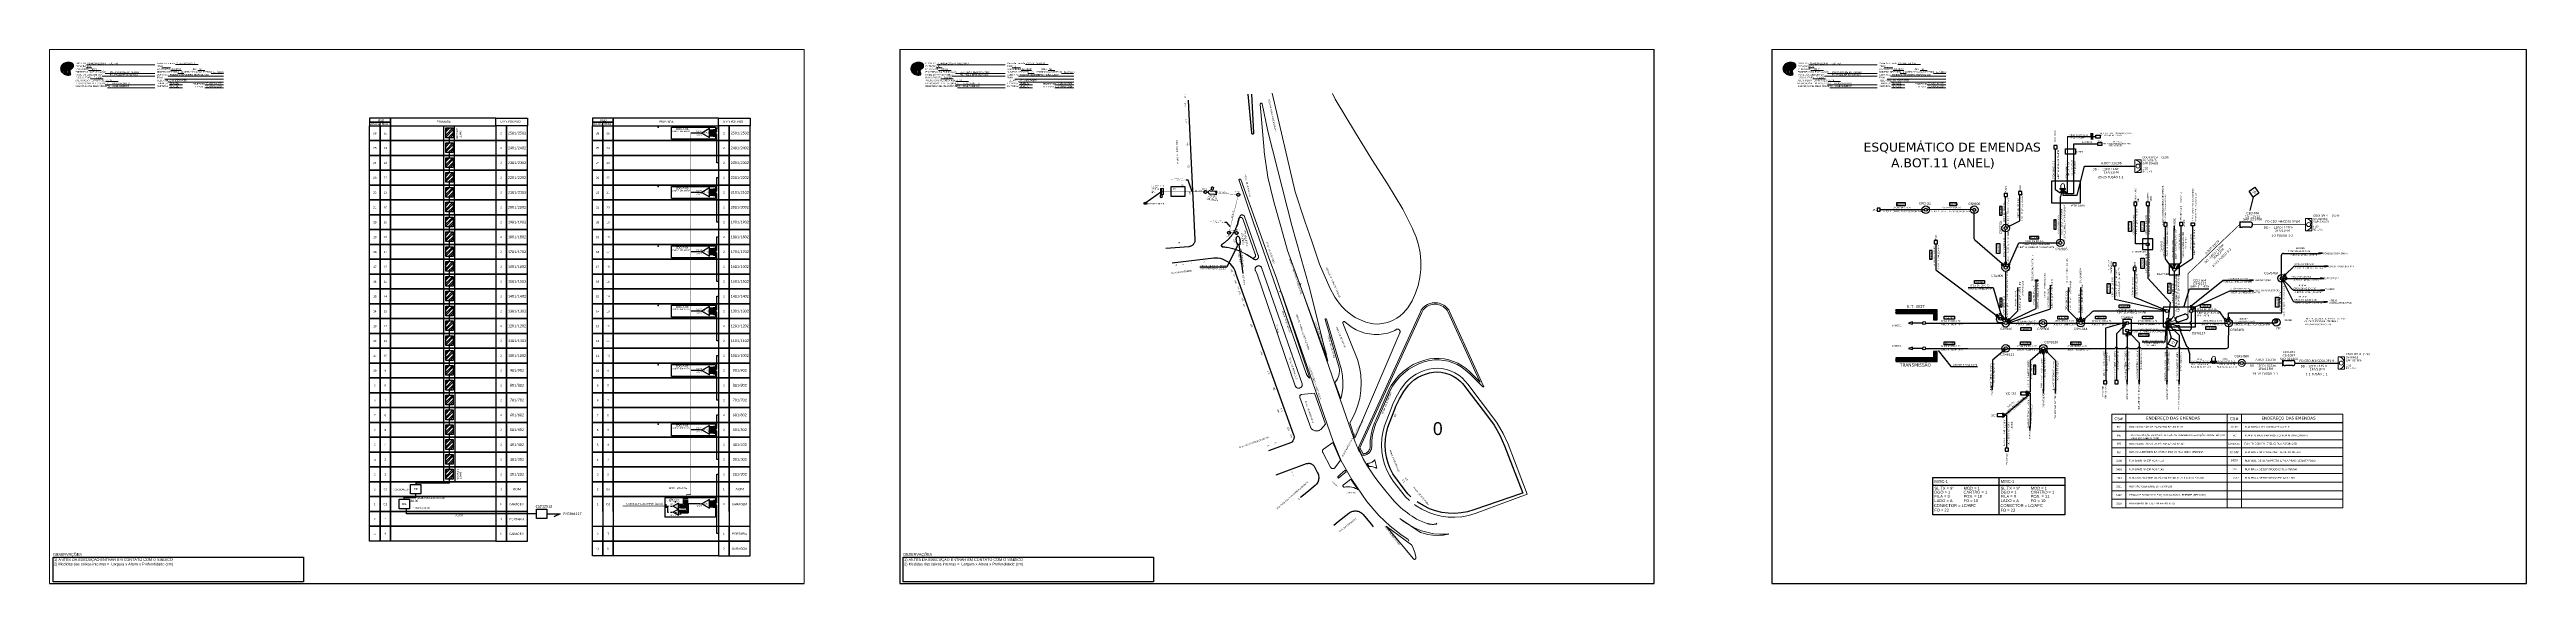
# Paper-space layout 'Riser_CDOI-9PLM' of a CAD drawing. Header units: millimetres. Extents: x -0.07 to 2.26, y 0.34 to 0.84.
# The model-space entities are those that its viewports show. They can reach past a viewport. Long polylines and large blocks are cut down to what shows.
import ezdxf
from ezdxf.enums import TextEntityAlignment as Align

# ---------------------------------------------------------------- set-up
doc = ezdxf.new("R2010")
doc.units = ezdxf.units.MM
doc.linetypes.add('DASHED', pattern=[0.75, 0.5, -0.25])
doc.linetypes.add('PHANTOM2', pattern=[1.25, 0.625, -0.125, 0.125, -0.125, 0.125, -0.125])
for name, color, linetype in [('10.1-Caixas Subterrâneas', 5, 'Continuous'), ('20.1-CDO_INTERIOR', 1, 'Continuous'), ('20.4-CEO', 1, 'Continuous'), ('CD a instalar', 1, 'Continuous'), ('CEO', 1, 'Continuous'), ('CS#', 5, 'Continuous'), ('CS# TXT', 2, 'Continuous'), ('Folga', 1, 'Continuous'), ('label_cabos', 7, 'Continuous'), ('Legenda', 1, 'Continuous'), ('Redeproj', 7, 'Continuous'), ('SURVEYS', 7, 'Continuous'), ('SURVEYS_LEGENDAS', 7, 'Continuous'), ('TEXTOS', 2, 'Continuous')]:
    doc.layers.add(name, color=color, linetype=linetype)
for name, color, linetype, lineweight in [("20.0-LEGENDA DOS CDO'S", 1, 'Continuous', 0), ('40.1-ETIQUETAS', 1, 'Continuous', 20), ('Cabo existente', 7, 'Continuous', 40)]:
    doc.layers.add(name, color=color, linetype=linetype, lineweight=lineweight)
doc.layers.add('DROP DE CLIENTE', color=140, linetype='Continuous', plot=False)
doc.layers.add('EXTRA', color=50, linetype='Continuous', plot=False)
doc.styles.add('ARIAL', font='arial.ttf')
doc.styles.add('siredit', font='verdana.ttf')
doc.styles.add('style0', font='arial.ttf', dxfattribs={"height": 1.166944})
doc.styles.add('style1', font='verdana.ttf', dxfattribs={"height": 0.145674})
doc.styles.add('WMF-Calibri0', font='CALIBRI.TTF')
doc.dimstyles.new('CC', dxfattribs={"dimtxt": 1, "dimasz": 2, "dimexe": 0.18, "dimexo": 0.0625, "dimgap": 0.09, "dimtad": 0, "dimdec": 0, "dimrnd": 1, "dimzin": 0, "dimdsep": 46, "dimtxsty": 'siredit', "dimblk": 'NONE', "dimcen": 0, "dimse1": 1, "dimse2": 1, "dimsd1": 1, "dimsd2": 1, "dimclrt": 7, "dimadec": 0, "dimazin": 0, "dimtfac": 1, "dimtdec": 0, "dimtofl": 0, "dimtmove": 0, "dimatfit": 3, "dimfxl": 0, "dimtolj": 1, "dimtzin": 0, "dimarcsym": 0})
doc.dimstyles.new('ISO-25', dxfattribs={"dimtxt": 2.5, "dimasz": 2.5, "dimexe": 1.25, "dimexo": 0.625, "dimtad": 1, "dimtxsty": 'Standard', "dimcen": 2.5, "dimadec": 0, "dimazin": 0, "dimtfac": 1, "dimtmove": 0, "dimatfit": 3, "dimfxl": 0, "dimarcsym": 0})
doc.dimstyles.get("Standard").update_dxf_attribs({"dimtxt": 0.18, "dimasz": 0.18, "dimexe": 0.18, "dimexo": 0.0625, "dimgap": 0.09, "dimtad": 0, "dimtih": 1, "dimtoh": 1, "dimdec": 4, "dimzin": 0, "dimdsep": 46, "dimtxsty": 'Standard', "dimcen": 0.09, "dimadec": 0, "dimazin": 0, "dimtfac": 1, "dimtdec": 4, "dimtofl": 0, "dimtmove": 0, "dimatfit": 3, "dimfxl": 0, "dimtolj": 1, "dimtzin": 0, "dimarcsym": 0})

# ---------------------------------------------------------------- blocks, each defined once
blk = doc.blocks.new('ETIQUETA_RS5F')
at = {"layer": '40.1-ETIQUETAS', "color": 0, "style": 'siredit'}
blk.add_text('/', height=1.5, dxfattribs=at).set_placement((1.5, -2), align=Align.MIDDLE_RIGHT)
for tag, p in [('ETIQUETA_R_SECUNDARIA', (1.2, 2.1)), ('ETIQUETA_R_PRIMARIA', (1.2, 4.1)), ('F_ATIVAS/F_MORTAS', (1.1, -4.2))]:
    blk.add_attdef(tag, text='', height=1.5, dxfattribs=at).set_placement(p, align=Align.MIDDLE_CENTER)
for tag, p in [('TIPO_CABO', (-6.6, -2.1)), ('CAP_CABO', (0.4, -2.1))]:
    blk.add_attdef(tag, text='', height=1.5, dxfattribs=at).set_placement(p, align=Align.MIDDLE_RIGHT)
for tag, p in [('FUSÃO_1', (0.8, -8.4)), ('FUSÃO_2', (0.8, -10.6)), ('FUSÃO_3', (0.8, -12.9)), ('FUSÃO_4', (0.8, -15.1)), ('FUSÃO_5', (0.8, -17.2))]:
    blk.add_attdef(tag, text='', height=1.5, dxfattribs=at).set_placement(p, align=Align.CENTER)
blk.add_attdef('METROS', text='', height=1.5, dxfattribs=at).set_placement((2.1, -2), align=Align.MIDDLE_LEFT)
blk = doc.blocks.new('CEO_UN')
at = {"layer": '20.4-CEO', "color": 0}
for p, q in [((-9.1, 2.4), (-2.4, 2.4)), ((-2.4, -2.4), (-9.1, -2.4))]:
    blk.add_line(p, q, dxfattribs=at)
blk.add_lwpolyline([(-11.5, -2.9), (-11.5, 2.9)], dxfattribs=at)
for centre, start, end in [((-9.1, 0), 90, 270), ((-2.4, 0), 270, 90)]:
    blk.add_arc(centre, 2.39, start, end, dxfattribs=at)
at = {"layer": '20.4-CEO', "color": 7, "style": 'siredit'}
for tag, height, p in [('TIPO?', 2, (-9.1, 3.9)), ('LOCAL?', 2.03, (-5.7, 7.3)), ('NOME?', 2.03, (-5.7, 10.3))]:
    blk.add_attdef(tag, text='', height=height, dxfattribs=at).set_placement(p, align=Align.MIDDLE_CENTER)
blk.add_attdef('FIBRAS_RESERVA', text='', height=2.03, dxfattribs=at).set_placement((-5.7, -4), align=Align.TOP_CENTER)
blk = doc.blocks.new('CDOI_CT_DRT')
at = {"layer": '20.1-CDO_INTERIOR', "color": 0, "lineweight": 18}
blk.add_lwpolyline([(2.13, -2.13), (2.13, 2.12), (0, 2.12), (0, -2.13)], close=True, dxfattribs=at)
blk.add_circle((1.06, 0), 0.68, dxfattribs=at)
blk.add_arc((0, 0), 2.13, 269.97241, 89.97241, dxfattribs=at)
at = {"layer": "20.0-LEGENDA DOS CDO'S", "color": 0, "style": 'ARIAL'}
for tag, p in [('SAP', (2.61, 0.61)), ('CDO_N', (2.61, 2.69)), ('SURVEY', (2.61, 1.6)), ('1:XX', (2.6, -1.08)), ('UMS', (2.6, -2.09))]:
    blk.add_attdef(tag, p, '', height=0.68, rotation=359.97241, dxfattribs=at)
blk.add_attdef('FIBRAS_UTILIZADAS', text='', height=0.68, rotation=359.97241, dxfattribs=at).set_placement((10.32, 2.69), align=Align.CENTER)
blk = doc.blocks.new('CEO_CT_DRT')
at = {"layer": 'CEO', "color": 0}
for p, q in [((-4.6, 1.2), (-1.2, 1.2)), ((-1.2, -1.2), (-4.6, -1.2))]:
    blk.add_line(p, q, dxfattribs=at)
blk.add_lwpolyline([(-5.7, 1.4), (-5.7, -1.4)], dxfattribs=at)
for centre, start, end in [((-4.6, 0), 90, 270), ((-1.2, 0), 270, 90)]:
    blk.add_arc(centre, 1.2, start, end, dxfattribs=at)
at = {"layer": 'CEO', "color": 7, "style": 'siredit'}
for tag, p in [('CEO_Nº', (-2.9, 5.5)), ('LOCAL', (-2.9, 4.2)), ('SAP', (-2.9, 2.9)), ('FIBRAS_RESERVA', (-2.9, -2))]:
    blk.add_attdef(tag, text='', height=1.01, dxfattribs=at).set_placement(p, align=Align.TOP_CENTER)
blk = doc.blocks.new('OI')
h = blk.add_hatch(color=40)
edge = h.paths.add_edge_path()
edge.add_spline(control_points=[(4.4, -0.7), (3.9, -1), (3.3, -1.5), (2.8, -2.6), (2.9, -3.5), (3.1, -4.3), (3.3, -4.9), (3.4, -5.4), (3.4, -5.9), (3.2, -6.4), (2.5, -6.6), (1.7, -6.6), (0.6, -6.7), (-0.6, -6.4), (-1.6, -6.1), (-2.8, -5.6), (-3.9, -4.8), (-4.9, -3.7), (-5.3, -2.6), (-5.6, -1.9), (-5.8, -1), (-5.7, 0.5), (-5.1, 2), (-4.1, 3), (-3.3, 3.6), (-2.4, 4.2), (-1.4, 4.4), (-0.6, 4.7), (0.8, 4.9), (2.2, 5), (3.8, 4.6), (4.7, 4.2), (5.4, 3.7), (5.8, 3), (6, 2.2), (6, 1.5), (5.7, 0.6), (5.3, 0.1), (4.9, -0.4), (4.5, -0.6), (4.4, -0.7)], knot_values=[0, 0, 0, 0, 1.60434, 2.417191, 3.427595, 4.282808, 4.776746, 5.304182, 5.888771, 6.258406, 6.858137, 7.79129, 8.986195, 10.124242, 11.187857, 12.242908, 13.953784, 15.414161, 16.515391, 17.349188, 17.675853, 19.552021, 21.515531, 22.568638, 23.63245, 24.621084, 25.782718, 26.745347, 27.142653, 29.870543, 31.004649, 31.921532, 32.709589, 33.801391, 34.042471, 35.192333, 35.971461, 36.628871, 37.254359, 37.836911, 37.836911, 37.836911, 37.836911], degree=3, periodic=0)
h.paths.add_polyline_path([(1.1, -0.9, -1), (0, -0.9, -1)], flags=16)
edge = h.paths.add_edge_path(flags=16)
edge.add_ellipse((0.6, -3.6), major_axis=(-0.02, 1.71), ratio=0.361305, start_angle=0, end_angle=360)
h.paths.add_polyline_path([(-0.4, -3.6, -1), (-3.8, -3.6, -1)], flags=16)
edge = h.paths.add_edge_path(flags=0)
edge.add_ellipse((-2.1, -3.6), major_axis=(0, 0.885), ratio=0.758294, start_angle=0, end_angle=360)
at = {"color": 40}
for centre, radius in [((-2.1, -3.6), 1.72), ((0.5, -0.9), 0.587)]:
    blk.add_circle(centre, radius, dxfattribs=at)
blk.add_ellipse((-2.1, -3.6), major_axis=(0, 0.885), ratio=0.758294, start_param=-3.141592653589792, end_param=3.141592653589792, dxfattribs=at)
blk.add_ellipse((0.6, -3.6), major_axis=(-0.02, 1.71), ratio=0.361305, dxfattribs=at)
at = {"color": 40, "start_tangent": (-0.800898, -0.598801), "end_tangent": (-0.800898, -0.598801)}
blk.add_spline([(4.4, -0.7), (3.2, -1.8), (2.9, -2.5), (2.9, -3.5), (3.1, -4.4), (3.3, -4.8), (3.4, -5.4), (3.4, -6), (3.2, -6.3), (2.7, -6.5), (1.7, -6.6), (0.5, -6.6), (-0.6, -6.4), (-1.6, -6.1), (-2.6, -5.7), (-3.9, -4.7), (-4.9, -3.6), (-5.4, -2.6), (-5.6, -1.8), (-5.7, -1.5), (-5.6, 0.4), (-4.8, 2.2), (-4.1, 3), (-3.3, 3.6), (-2.4, 4.1), (-1.3, 4.5), (-0.4, 4.7), (0, 4.8), (2.7, 4.8), (3.8, 4.5), (4.7, 4.2), (5.3, 3.7), (5.9, 2.7), (5.9, 2.5), (5.9, 1.3), (5.7, 0.6), (5.3, 0.1), (4.8, -0.4), (4.4, -0.7)], degree=3, dxfattribs=at)
blk = doc.blocks.new('LEG_CDO64_DIR')
blk.add_point((0, 0))
at = {"color": 1, "style": 'WMF-Calibri0', "flags": 4}
blk.add_attdef('MODELO', text='', height=1.5, dxfattribs=at).set_placement((-1.5, -5.5), align=Align.CENTER)
blk.add_attdef('CDO', (-2.6, -3.6), '', height=2, dxfattribs=at)
blk = doc.blocks.new('SPLITTER_')
blk.add_point((0, 0))
at = {"style": 'ARIAL', "flags": 4}
blk.add_attdef('SPLT', (0, -3.3), '', height=1.5, dxfattribs=at)
blk = doc.blocks.new('A$C415C251F')
at = {"color": 3}
blk.add_point((0, 0), dxfattribs=at)
blk = doc.blocks.new('LEG_CDOIA8_C-SPLT_ESQ')
at = {"color": 3, "extrusion": (0, 0, -1), "xscale": -1, "zscale": -1}
blk.add_blockref('A$C415C251F', (0, 0), dxfattribs=at)
at = {"style": 'ARIAL', "flags": 4}
blk.add_attdef('SPLITAGEM', text='', height=1.5, dxfattribs=at).set_placement((18.6, -12.6), align=Align.CENTER)
at = {"color": 1, "style": 'WMF-Calibri0', "flags": 4}
blk.add_attdef('MODELO', text='', height=1.5, dxfattribs=at).set_placement((22.5, -4.5), align=Align.CENTER)
blk.add_attdef('CDO', (21.4, -2.6), '', height=2, dxfattribs=at)
blk = doc.blocks.new('SPLT_1-4_DIV_DIR')
h = blk.add_hatch(color=3)
h.dxf.hatch_style = 1
edge = h.paths.add_edge_path()
edge.add_arc((13.3, 3.5), 0.242, 0, 360)
h = blk.add_hatch(color=3)
h.dxf.hatch_style = 1
edge = h.paths.add_edge_path()
edge.add_arc((14.3, 1.2), 0.242, 0, 360)
h = blk.add_hatch(color=3)
h.dxf.hatch_style = 1
edge = h.paths.add_edge_path()
edge.add_arc((15.3, -1.1), 0.242, 0, 360)
h = blk.add_hatch(color=3)
h.dxf.hatch_style = 1
edge = h.paths.add_edge_path()
edge.add_arc((16.3, -3.4), 0.242, 0, 360)
at = {"color": 1, "lineweight": 0}
blk.add_lwpolyline([(2.2, 0), (0, 0)], dxfattribs=at)
at = {"color": 1}
blk.add_lwpolyline([(11.9, 5.4), (2.2, 0), (11.9, -5.4), (11.9, 5.4)], dxfattribs=at)
at = {"color": 7, "lineweight": 0}
for points in [[(13.3, 3.5), (11.9, 3.5)], [(11.9, 1.2), (14.3, 1.2)], [(11.9, -1.1), (15.3, -1.1)], [(11.9, -3.4), (16.3, -3.4)]]:
    blk.add_lwpolyline(points, dxfattribs=at)
at = {"color": 3}
for centre in [(13.3, 3.5), (14.3, 1.2), (15.3, -1.1), (16.3, -3.4)]:
    blk.add_circle(centre, 0.242, dxfattribs=at)
at = {"color": 1, "style": 'ARIAL'}
for s, height, p in [('1:4', 2, (4.9, -0.9)), ('S1', 0.75, (10.5, 3.1)), ('S2', 0.75, (10.5, 0.8)), ('S3', 0.75, (10.5, -1.5)), ('S4', 0.75, (10.5, -3.8))]:
    blk.add_text(s, height=height, dxfattribs=at).set_placement(p)
blk = doc.blocks.new('MHMZ')
at = {"linetype": 'PHANTOM2'}
blk.add_circle((0, 0), 0.0000101, dxfattribs=at)
blk = doc.blocks.new('A$C07E14978')
at = {"layer": 'Folga', "color": 1, "const_width": 0.137}
for points in [[(2.2, 0.3), (0, 0.3), (0.5, 0.1)], [(2.2, 2.9), (4.4, 2.9), (4, 3.1)]]:
    blk.add_lwpolyline(points, dxfattribs=at)
at = {"layer": 'Folga', "color": 1, "const_width": 0.146}
blk.add_lwpolyline([(2.2, 2.9, 1.000012), (2.2, 0.3, 0.999978)], format="xyb", close=True, dxfattribs=at)
at = {"layer": 'Folga', "color": 1}
blk.add_text('10m', height=0.659, dxfattribs=at).set_placement((1.4, 1.3))
blk = doc.blocks.new('_None')
blk = doc.blocks.new('LEGENDA DOS CABOS')
at = {"layer": 'EXTRA', "style": 'siredit'}
for tag, p in [('ID', (4.6, 1)), ('XX', (9, 1))]:
    blk.add_attdef(tag, text='', height=0.48, rotation=359.69, dxfattribs=at).set_placement(p, align=Align.MIDDLE_CENTER)
at = {"layer": 'Legenda', "color": 7, "style": 'siredit'}
for tag, p in [('TIPO_CABO', (1.3, 0)), ('CABO', (4.7, -0.1)), ('/', (6.8, -0.1)), ('METROS', (10, -0.1))]:
    blk.add_attdef(tag, text='', height=0.8, rotation=359.69, dxfattribs=at).set_placement(p, align=Align.MIDDLE_CENTER)
blk = doc.blocks.new('LVLV')
for p, q in [((0, 0.000025), (-0.000025, 0.000018)), ((-0.000025, 0.000018), (-0.000017, 0.000018)), ((-0.000017, 0), (-0.000017, 0.000018)), ((0.000017, 0), (-0.000017, 0)), ((0, 0.000025), (0.000025, 0.000018)), ((0.000017, 0.000026), (0.00002, 0.000026)), ((0.000017, 0.000021), (0.000017, 0.000026)), ((0.000025, 0.000018), (0.000017, 0.000018)), ((0.000017, 0.000018), (0.000017, 0)), ((0.00002, 0.000026), (0.00002, 0.00002))]:
    blk.add_line(p, q)

msp = doc.modelspace()

# ---------------------------------------------------------------- hatches: boundary and pattern name
at = {"lineweight": 30}
h = msp.add_hatch(dxfattribs=at)
h.set_pattern_fill('STEEL', color=1, scale=1.26, style=0)
h.set_pattern_definition([(45, (-1122.4944, 402.4386), (-2.8287807, 2.8287807), []), (45, (-1122.4944, 404.439), (-2.8287807, 2.8287807), [])])
h.paths.add_polyline_path([(4193.1, 1134.2), (4201.4, 1134.2), (4201.4, 1123.3), (4193.1, 1123.3)])
h = msp.add_hatch(color=3)
h.dxf.hatch_style = 1
edge = h.paths.add_edge_path()
edge.add_arc((4475.6, 1128.5), 0.23, 0, 360)
h = msp.add_hatch(dxfattribs=at)
h.set_pattern_fill('STEEL', color=1, scale=1.26, style=0)
h.set_pattern_definition([(45, (-1122.4944, 385.9357), (-2.8287807, 2.8287807), []), (45, (-1122.4944, 387.936), (-2.8287807, 2.8287807), [])])
h.paths.add_polyline_path([(4193.1, 1117.6), (4201.4, 1117.6), (4201.4, 1106.8), (4193.1, 1106.8)])
h = msp.add_hatch(dxfattribs=at)
h.set_pattern_fill('STEEL', color=1, scale=1.26, style=0)
h.set_pattern_definition([(45, (-1122.4944, 369.433), (-2.8287807, 2.8287807), []), (45, (-1122.4944, 371.433), (-2.8287807, 2.8287807), [])])
h.paths.add_polyline_path([(4193.1, 1101.1), (4201.4, 1101.1), (4201.4, 1090.3), (4193.1, 1090.3)])
h = msp.add_hatch(dxfattribs=at)
h.set_pattern_fill('STEEL', color=1, scale=1.26, style=0)
h.set_pattern_definition([(45, (-1122.4944, 352.93), (-2.8287807, 2.8287807), []), (45, (-1122.4944, 354.9303), (-2.8287807, 2.8287807), [])])
h.paths.add_polyline_path([(4193.1, 1084.6), (4201.4, 1084.6), (4201.4, 1073.8), (4193.1, 1073.8)])
h = msp.add_hatch(dxfattribs=at)
h.set_pattern_fill('STEEL', color=1, scale=1.26, style=0)
h.set_pattern_definition([(45, (-1122.4944, 336.427), (-2.8287807, 2.8287807), []), (45, (-1122.4944, 338.4274), (-2.8287807, 2.8287807), [])])
h.paths.add_polyline_path([(4193.1, 1068.1), (4201.4, 1068.1), (4201.4, 1057.3), (4193.1, 1057.3)])
h = msp.add_hatch(dxfattribs=at)
h.set_pattern_fill('STEEL', color=1, scale=1.26, style=0)
h.set_pattern_definition([(45, (-1122.4944, 319.9243), (-2.8287807, 2.8287807), []), (45, (-1122.4944, 321.9246), (-2.8287807, 2.8287807), [])])
h.paths.add_polyline_path([(4193.1, 1051.6), (4201.4, 1051.6), (4201.4, 1040.8), (4193.1, 1040.8)])
h = msp.add_hatch(color=3)
h.dxf.hatch_style = 1
edge = h.paths.add_edge_path()
edge.add_arc((4475.6, 1062.5), 0.23, 0, 360)
h = msp.add_hatch(dxfattribs=at)
h.set_pattern_fill('STEEL', color=1, scale=1.26, style=0)
h.set_pattern_definition([(45, (-1122.4944, 303.4215), (-2.8287807, 2.8287807), []), (45, (-1122.4944, 305.4217), (-2.8287807, 2.8287807), [])])
h.paths.add_polyline_path([(4193.1, 1035.1), (4201.4, 1035.1), (4201.4, 1024.3), (4193.1, 1024.3)])
h = msp.add_hatch(dxfattribs=at)
h.set_pattern_fill('STEEL', color=1, scale=1.26, style=0)
h.set_pattern_definition([(45, (-1122.4944, 286.9186), (-2.8287807, 2.8287807), []), (45, (-1122.4944, 288.919), (-2.8287807, 2.8287807), [])])
h.paths.add_polyline_path([(4193.1, 1018.6), (4201.4, 1018.6), (4201.4, 1007.8), (4193.1, 1007.8)])
h = msp.add_hatch(dxfattribs=at)
h.set_pattern_fill('STEEL', color=1, scale=1.26, style=0)
h.set_pattern_definition([(45, (-1122.4944, 270.4158), (-2.8287807, 2.8287807), []), (45, (-1122.4944, 272.416), (-2.8287807, 2.8287807), [])])
h.paths.add_polyline_path([(4193.1, 1002.1), (4201.4, 1002.1), (4201.4, 991.3), (4193.1, 991.3)])
h = msp.add_hatch(color=3)
h.dxf.hatch_style = 1
edge = h.paths.add_edge_path()
edge.add_arc((4475.6, 996.5), 0.23, 0, 360)
h = msp.add_hatch(dxfattribs=at)
h.set_pattern_fill('STEEL', color=1, scale=1.26, style=0)
h.set_pattern_definition([(45, (-1122.4944, 253.913), (-2.8287807, 2.8287807), []), (45, (-1122.4944, 255.913), (-2.8287807, 2.8287807), [])])
h.paths.add_polyline_path([(4193.1, 985.6), (4201.4, 985.6), (4201.4, 974.8), (4193.1, 974.8)])
h = msp.add_hatch(dxfattribs=at)
h.set_pattern_fill('STEEL', color=1, scale=1.26, style=0)
h.set_pattern_definition([(45, (-1122.4944, 237.41), (-2.8287807, 2.8287807), []), (45, (-1122.4944, 239.4103), (-2.8287807, 2.8287807), [])])
h.paths.add_polyline_path([(4193.1, 969.1), (4201.4, 969.1), (4201.4, 958.3), (4193.1, 958.3)])
msp.add_hatch(color=256).paths.add_polyline_path([(6116.2, 981.4), (6114.4, 980.1), (6117.7, 977.4)])
h = msp.add_hatch(dxfattribs=at)
h.set_pattern_fill('STEEL', color=1, scale=1.26, style=0)
h.set_pattern_definition([(45, (-1122.4944, 220.9072), (-2.8287807, 2.8287807), []), (45, (-1122.4944, 222.9075), (-2.8287807, 2.8287807), [])])
h.paths.add_polyline_path([(4193.1, 952.6), (4201.4, 952.6), (4201.4, 941.8), (4193.1, 941.8)])
h = msp.add_hatch(dxfattribs=at)
h.set_pattern_fill('STEEL', color=1, scale=1.26, style=0)
h.set_pattern_definition([(45, (-1122.4944, 204.4044), (-2.8287807, 2.8287807), []), (45, (-1122.4944, 206.4046), (-2.8287807, 2.8287807), [])])
h.paths.add_polyline_path([(4193.1, 936.1), (4201.4, 936.1), (4201.4, 925.3), (4193.1, 925.3)])
h = msp.add_hatch(dxfattribs=at)
h.set_pattern_fill('STEEL', color=1, scale=1.26, style=0)
h.set_pattern_definition([(45, (-1122.4944, 187.9015), (-2.8287807, 2.8287807), []), (45, (-1122.4944, 189.9018), (-2.8287807, 2.8287807), [])])
h.paths.add_polyline_path([(4193.1, 919.6), (4201.4, 919.6), (4201.4, 908.8), (4193.1, 908.8)])
h = msp.add_hatch(color=3)
h.dxf.hatch_style = 1
edge = h.paths.add_edge_path()
edge.add_arc((4475.6, 930.5), 0.23, 0, 360)
h = msp.add_hatch(color=256)
edge = h.paths.add_edge_path()
edge.add_arc((6111.3, 917.2), 1.7, 0, 360)
at = {"lineweight": 15}
h = msp.add_hatch(color=5, dxfattribs=at)
edge = h.paths.add_edge_path()
edge.add_arc((6111.3, 917.2), 1.74, 0, 360)
at = {"lineweight": 30}
h = msp.add_hatch(dxfattribs=at)
h.set_pattern_fill('STEEL', color=1, scale=1.26, style=0)
h.set_pattern_definition([(45, (-1122.4944, 171.3987), (-2.8287807, 2.8287807), []), (45, (-1122.4944, 173.399), (-2.8287807, 2.8287807), [])])
h.paths.add_polyline_path([(4193.1, 903.1), (4201.4, 903.1), (4201.4, 892.2), (4193.1, 892.2)])
h = msp.add_hatch(dxfattribs=at)
h.set_pattern_fill('STEEL', color=1, scale=1.26, style=0)
h.set_pattern_definition([(45, (-1122.4944, 154.896), (-2.8287807, 2.8287807), []), (45, (-1122.4944, 156.896), (-2.8287807, 2.8287807), [])])
h.paths.add_polyline_path([(4193.1, 886.6), (4201.4, 886.6), (4201.4, 875.7), (4193.1, 875.7)])
h = msp.add_hatch(dxfattribs=at)
h.set_pattern_fill('STEEL', color=1, scale=1.26, style=0)
h.set_pattern_definition([(45, (-1122.4944, 138.393), (-2.8287807, 2.8287807), []), (45, (-1122.4944, 140.3932), (-2.8287807, 2.8287807), [])])
h.paths.add_polyline_path([(4193.1, 870.1), (4201.4, 870.1), (4201.4, 859.2), (4193.1, 859.2)])
h = msp.add_hatch(dxfattribs=at)
h.set_pattern_fill('STEEL', color=1, scale=1.26, style=0)
h.set_pattern_definition([(45, (-1122.4944, 121.89), (-2.8287807, 2.8287807), []), (45, (-1122.4944, 123.8904), (-2.8287807, 2.8287807), [])])
h.paths.add_polyline_path([(4193.1, 853.6), (4201.4, 853.6), (4201.4, 842.7), (4193.1, 842.7)])
h = msp.add_hatch(color=3)
h.dxf.hatch_style = 1
edge = h.paths.add_edge_path()
edge.add_arc((4475.6, 864.5), 0.23, 0, 360)
h = msp.add_hatch(dxfattribs=at)
h.set_pattern_fill('STEEL', color=1, scale=1.26, style=0)
h.set_pattern_definition([(45, (-1122.4944, 105.3873), (-2.8287807, 2.8287807), []), (45, (-1122.4944, 107.3875), (-2.8287807, 2.8287807), [])])
h.paths.add_polyline_path([(4193.1, 837.1), (4201.4, 837.1), (4201.4, 826.2), (4193.1, 826.2)])
h = msp.add_hatch(dxfattribs=at)
h.set_pattern_fill('STEEL', color=1, scale=1.26, style=0)
h.set_pattern_definition([(45, (-1122.4944, 88.8844), (-2.8287807, 2.8287807), []), (45, (-1122.4944, 90.8847), (-2.8287807, 2.8287807), [])])
h.paths.add_polyline_path([(4193.1, 820.6), (4201.4, 820.6), (4201.4, 809.7), (4193.1, 809.7)])
h = msp.add_hatch(dxfattribs=at)
h.set_pattern_fill('STEEL', color=1, scale=1.26, style=0)
h.set_pattern_definition([(45, (-1122.4944, 72.3816), (-2.8287807, 2.8287807), []), (45, (-1122.4944, 74.382), (-2.8287807, 2.8287807), [])])
h.paths.add_polyline_path([(4193.1, 804.1), (4201.4, 804.1), (4201.4, 793.2), (4193.1, 793.2)])
h = msp.add_hatch(color=3)
h.dxf.hatch_style = 1
edge = h.paths.add_edge_path()
edge.add_arc((4475.6, 798.5), 0.23, 0, 360)
h = msp.add_hatch(dxfattribs=at)
h.set_pattern_fill('STEEL', color=1, scale=1.26, style=0)
h.set_pattern_definition([(45, (-1122.4944, 55.8787), (-2.8287807, 2.8287807), []), (45, (-1122.4944, 57.879), (-2.8287807, 2.8287807), [])])
h.paths.add_polyline_path([(4193.1, 787.6), (4201.4, 787.6), (4201.4, 776.7), (4193.1, 776.7)])
h = msp.add_hatch(dxfattribs=at)
h.set_pattern_fill('STEEL', color=1, scale=1.26, style=0)
h.set_pattern_definition([(45, (-1122.4944, 39.376), (-2.8287807, 2.8287807), []), (45, (-1122.4944, 41.376), (-2.8287807, 2.8287807), [])])
h.paths.add_polyline_path([(4193.1, 771.1), (4201.4, 771.1), (4201.4, 760.2), (4193.1, 760.2)])
h = msp.add_hatch(dxfattribs=at)
h.set_pattern_fill('STEEL', color=1, scale=1.26, style=0)
h.set_pattern_definition([(45, (-1122.4944, 22.873), (-2.8287807, 2.8287807), []), (45, (-1122.4944, 24.8733), (-2.8287807, 2.8287807), [])])
h.paths.add_polyline_path([(4193.1, 754.6), (4201.4, 754.6), (4201.4, 743.7), (4193.1, 743.7)])
h = msp.add_hatch(color=3)
h.dxf.hatch_style = 1
edge = h.paths.add_edge_path()
edge.add_arc((4475.6, 716), 0.23, 0, 360)
h = msp.add_hatch(color=3)
h.dxf.hatch_style = 1
edge = h.paths.add_edge_path()
edge.add_arc((4444.4, 713.6), 0.147, 0, 360)
h = msp.add_hatch(color=3)
h.dxf.hatch_style = 1
edge = h.paths.add_edge_path()
edge.add_arc((4444.4, 706.8), 0.147, 0, 360)
h = msp.add_hatch(color=3)
h.dxf.hatch_style = 1
edge = h.paths.add_edge_path()
edge.add_arc((4452.8, 709), 0.152, 0, 360)
h = msp.add_hatch(color=3)
h.dxf.hatch_style = 1
edge = h.paths.add_edge_path()
edge.add_arc((4453.4, 707.5), 0.152, 0, 360)
h = msp.add_hatch(color=3)
h.dxf.hatch_style = 1
edge = h.paths.add_edge_path()
edge.add_arc((4454, 706.1), 0.152, 0, 360)

# ---------------------------------------------------------------- linework, layer by layer
at = {"color": 5}
for p, q in [((4475.6, 1128.5), (4465.6, 1128.5)), ((4458, 720.9), (4458, 714.4)), ((4458.8, 712.9), (4458.8, 720.9)), ((4460.9, 720.9), (4460.9, 709)), ((4461.7, 720.9), (4461.7, 707.5)), ((4462.6, 716), (4462.6, 706.1))]:
    msp.add_line(p, q, dxfattribs=at)
at = {"color": 7}
for p, q in [((6011.5, 1059.4), (6019.7, 1091.7)), ((6019.7, 1091.7), (6075.6, 1091.7)), ((5995.4, 1062.1), (5995.4, 1059.4)), ((5995.4, 1059.4), (6011.5, 1059.4)), ((6196.1, 872.8), (6240, 872.7)), ((6253.8, 872.7), (6253.8, 872.7)), ((6253.8, 872.7), (6302.8, 872.7))]:
    msp.add_line(p, q, dxfattribs=at)
for p, q in [((6109.7, 988.6), (6109.7, 1025.1)), ((6127, 984.9), (6127, 1025.5)), ((6115.1, 980.7), (6109.7, 988.6)), ((6114.4, 980.1), (6116.2, 981.4)), ((6117.7, 977.4), (6114.4, 980.1)), ((6116.2, 981.4), (6117.7, 977.4)), ((6123.2, 981.2), (6121.2, 977.8)), ((6121.2, 977.8), (6124.6, 980.1)), ((6124.6, 980.1), (6123.2, 981.2)), ((6123.9, 980.6), (6127, 984.9)), ((6049.9, 806.4), (6178.3, 806.4)), ((6178.3, 806.4), (6306.7, 806.4)), ((4356.1, 724.1), (4367.7, 724.1)), ((4356.1, 691.1), (4356.1, 724.1)), ((4367.7, 724.1), (4379.4, 724.1)), ((4367.7, 707.6), (4367.7, 724.1)), ((4367.7, 724.1), (4367.7, 691.1)), ((4379.4, 724.1), (4496.4, 724.1)), ((4379.4, 707.6), (4379.4, 724.1)), ((4379.4, 724.1), (4379.4, 691.1)), ((4496.4, 724.1), (4496.4, 707.6)), ((4508.1, 724.1), (4496.4, 724.1)), ((4496.4, 724.1), (4496.4, 691.1)), ((4508.1, 707.6), (4508.1, 724.1)), ((4531.4, 724.1), (4508.1, 724.1)), ((4508.1, 724.1), (4508.1, 691.1)), ((4531.4, 691.1), (4531.4, 724.1)), ((4356.1, 674.6), (4356.1, 691.1)), ((4367.7, 674.6), (4367.7, 691.1)), ((4367.7, 691.1), (4367.7, 674.6)), ((4379.4, 674.6), (4379.4, 691.1)), ((4379.4, 691.1), (4379.4, 674.6)), ((4496.4, 691.1), (4496.4, 674.6)), ((4496.4, 691.1), (4496.4, 674.6)), ((4508.1, 674.6), (4508.1, 691.1)), ((4508.1, 691.1), (4508.1, 674.6)), ((4531.4, 674.6), (4531.4, 691.1)), ((4367.7, 674.6), (4356.1, 674.6)), ((4379.4, 674.6), (4367.7, 674.6)), ((4496.4, 674.6), (4379.4, 674.6)), ((4496.4, 674.6), (4508.1, 674.6)), ((4508.1, 674.6), (4531.4, 674.6))]:
    msp.add_line(p, q)
at = {"lineweight": 0}
for p, q in [((6065.7, 711.6), (6065.7, 815.9)), ((6194.1, 711.6), (6194.1, 815.9))]:
    msp.add_line(p, q, dxfattribs=at)
at = {"linetype": 'Continuous', "lineweight": 0}
for p, q in [((6306.7, 806.4), (6178.3, 806.4)), ((6178.3, 796.9), (6049.9, 796.9)), ((6178.3, 787.4), (6049.9, 787.4)), ((6178.3, 778.3), (6049.9, 778.3)), ((6306.7, 796.9), (6178.3, 796.9)), ((6306.7, 787.4), (6178.3, 787.4)), ((6306.7, 778.3), (6178.3, 778.3)), ((6178.3, 768.7), (6049.9, 768.7)), ((6178.3, 759.2), (6049.9, 759.2)), ((6178.3, 749.7), (6049.9, 749.7)), ((6306.7, 768.7), (6178.3, 768.7)), ((6306.7, 759.2), (6178.3, 759.2)), ((6306.7, 749.7), (6178.3, 749.7)), ((6306.7, 749.7), (6178.3, 749.7)), ((6306.7, 740.2), (6049.9, 740.2)), ((6306.7, 730.5), (6049.9, 730.7)), ((6306.7, 721.2), (6049.9, 721.2)), ((6306.7, 711.6), (6049.9, 711.6))]:
    msp.add_line(p, q, dxfattribs=at)
at = {"color": 1}
for p, q in [((4492.8, 722.7), (4436.7, 722.7)), ((4436.7, 722.7), (4436.7, 701.3)), ((4470.3, 722.7), (4470.3, 722.7)), ((4492.8, 701.3), (4436.7, 701.3))]:
    msp.add_line(p, q, dxfattribs=at)
at = {"linetype": 'Continuous'}
for points in [[(4591.4, 1221.5), (3752.8, 1221.5), (3752.8, 627.5), (4591.4, 627.5), (4591.4, 1221.5)], [(5551.1, 1221.5), (4712.6, 1221.5), (4712.6, 627.5), (5551.1, 627.5), (5551.1, 1221.5)], [(6510.8, 1221.5), (5672.3, 1221.5), (5672.3, 627.5), (6510.8, 627.5), (6510.8, 1221.5)]]:
    msp.add_lwpolyline(points, dxfattribs=at)
at = {"color": 7, "lineweight": 0}
for points in [[(3793.4, 1201.2), (3799.9, 1201.2)], [(3793.9, 1204.5), (3869.9, 1204.5)], [(3796, 1198.1), (3810, 1198.1)], [(3798.3, 1188.7), (3812.3, 1188.7)], [(3811.2, 1191.8), (3869.9, 1191.8)], [(3814.6, 1194.9), (3869.9, 1194.9)], [(3815.2, 1185.7), (3829.2, 1185.7)], [(3877.6, 1201.2), (3887.1, 1201.2)], [(3880.8, 1188.5), (3946, 1188.5)], [(3884.8, 1191.8), (3946, 1191.8)], [(3885.1, 1185.3), (3946, 1185.3)], [(3887.7, 1198.1), (3899.3, 1198.1)], [(3892.7, 1204.9), (3917.8, 1204.9)], [(3895.3, 1194.9), (3902.2, 1194.9)], [(3917.6, 1198.1), (3925.3, 1198.1)], [(3932.5, 1194.9), (3946, 1194.9)], [(4753.1, 1201.2), (4759.6, 1201.2)], [(4753.6, 1204.5), (4829.6, 1204.5)], [(4755.7, 1198.1), (4769.7, 1198.1)], [(4758.1, 1188.7), (4772, 1188.7)], [(4770.9, 1191.8), (4829.6, 1191.8)], [(4774.3, 1194.9), (4829.6, 1194.9)], [(4774.9, 1185.7), (4788.9, 1185.7)], [(4837.4, 1201.2), (4846.8, 1201.2)], [(4840.5, 1188.5), (4905.8, 1188.5)], [(4844.5, 1191.8), (4905.8, 1191.8)], [(4844.8, 1185.3), (4905.8, 1185.3)], [(4847.4, 1198.1), (4859, 1198.1)], [(4852.4, 1204.9), (4877.5, 1204.9)], [(4855, 1194.9), (4861.9, 1194.9)], [(4877.4, 1198.1), (4885, 1198.1)], [(4892.2, 1194.9), (4905.7, 1194.9)], [(5712.8, 1201.2), (5719.3, 1201.2)], [(5713.3, 1204.5), (5789.3, 1204.5)], [(5715.4, 1198.1), (5729.4, 1198.1)], [(5717.8, 1188.7), (5731.7, 1188.7)], [(5730.6, 1191.8), (5789.3, 1191.8)], [(5734, 1194.9), (5789.3, 1194.9)], [(5734.6, 1185.7), (5748.6, 1185.7)], [(5797.1, 1201.2), (5806.6, 1201.2)], [(5800.2, 1188.5), (5865.5, 1188.5)], [(5804.2, 1191.8), (5865.5, 1191.8)], [(5804.5, 1185.3), (5865.5, 1185.3)], [(5807.1, 1198.1), (5818.7, 1198.1)], [(5812.1, 1204.9), (5837.2, 1204.9)], [(5814.7, 1194.9), (5821.6, 1194.9)], [(5837.1, 1198.1), (5844.7, 1198.1)], [(5851.9, 1194.9), (5865.4, 1194.9)], [(3814.6, 1182.2), (3869.9, 1182.2)], [(3817.1, 1178.9), (3869.9, 1178.9)], [(3885.7, 1182.2), (3900.5, 1182.2)], [(3885.7, 1178.9), (3900.5, 1178.9)], [(3925.3, 1182.2), (3946, 1182.2)], [(3925.3, 1178.9), (3946, 1178.9)], [(4774.3, 1182.2), (4829.6, 1182.2)], [(4776.8, 1178.9), (4829.6, 1178.9)], [(4845.4, 1182.2), (4860.2, 1182.2)], [(4845.4, 1178.9), (4860.2, 1178.9)], [(4885, 1182.2), (4905.8, 1182.2)], [(4885, 1178.9), (4905.8, 1178.9)], [(5734, 1182.2), (5789.3, 1182.2)], [(5736.5, 1178.9), (5789.3, 1178.9)], [(5805.1, 1182.2), (5819.9, 1182.2)], [(5805.1, 1178.9), (5819.9, 1178.9)], [(5844.7, 1182.2), (5865.5, 1182.2)], [(5844.7, 1178.9), (5865.5, 1178.9)], [(4452.8, 709), (4451.9, 709)], [(4451.9, 707.5), (4453.4, 707.5)], [(4451.9, 706.1), (4454, 706.1)], [(4451.9, 704.6), (4454.7, 704.6)]]:
    msp.add_lwpolyline(points, dxfattribs=at)
at = {"color": 120}
for points in [[(5033.1, 1165.1), (5040.5, 1009.6), (5040.5, 1009), (5040.5, 1008.3), (5040.3, 1007.5), (5040.1, 1006.8), (5039.8, 1006.1), (5039.5, 1005.5), (5039, 1004.9), (5038.5, 1004.3), (5038, 1003.8), (5037.4, 1003.3), (5036.8, 1002.9), (5036.1, 1002.6), (5035.4, 1002.4), (5034.7, 1002.2), (5033.9, 1002.1), (5008.1, 1000.2)], [(5099.2, 1171.7), (5103.3, 1128.7), (5103.3, 1128.6), (5103.4, 1128.4), (5103.5, 1128.3), (5103.6, 1128.2), (5103.7, 1128.1), (5103.8, 1128), (5103.9, 1127.9), (5104, 1127.8), (5104.1, 1127.7), (5104.3, 1127.7), (5104.4, 1127.6), (5104.6, 1127.6), (5104.7, 1127.6), (5104.9, 1127.6), (5105, 1127.7), (5105.2, 1127.7), (5105.3, 1127.8), (5105.4, 1127.8), (5105.6, 1127.9), (5105.7, 1128), (5105.8, 1128.1), (5105.9, 1128.2), (5105.9, 1128.4), (5106, 1128.5), (5106.1, 1128.6), (5106.1, 1128.8), (5106.1, 1128.8), (5103.8, 1171.7)], [(5015.1, 984.1), (5061.4, 989.8), (5063.8, 989.9), (5066.2, 989.7), (5068.6, 989.2), (5071, 988.6), (5073.2, 987.6), (5075.4, 986.5), (5077.4, 985.1), (5079.3, 983.5), (5080.9, 981.7), (5082.4, 979.8), (5083.7, 977.7), (5084.8, 975.5), (5085.6, 973.2), (5085.7, 972.7), (5122.8, 869.4)], [(5122.8, 869.4), (5150.3, 792.7), (5150.5, 792), (5150.7, 791.3), (5150.7, 790.5), (5150.7, 789.8), (5150.6, 789), (5150.4, 788.3), (5150.2, 787.6), (5149.9, 786.9), (5149.5, 786.3), (5148.7, 785), (5147.8, 784.3), (5122.4, 774.9)], [(5280.7, 723.9), (5277.7, 726.8), (5274.1, 730.8), (5260.7, 749.3), (5257.7, 755.2), (5255.3, 761.5), (5253.5, 768.1), (5252.4, 774.7), (5252, 781.4), (5252.4, 788.2), (5253.4, 794.9), (5255.1, 801.4), (5256.9, 806.2), (5262.8, 821.4), (5264, 824.6), (5267.9, 833), (5272.6, 840.9), (5278, 848.2), (5281.2, 851.4), (5284.7, 854.2), (5288.5, 856.8), (5292.6, 858.9), (5296.8, 860.5), (5301.2, 861.7), (5305.8, 862.5), (5310.3, 862.8), (5314.3, 862.6), (5319.1, 861.5), (5323.9, 859.9), (5327.7, 858.2), (5331.4, 855.8), (5334.9, 853), (5338.1, 849.8), (5340.9, 846.4), (5342.7, 843.7), (5365.8, 813.5), (5373, 803.6), (5379.5, 792.5), (5384.8, 780.7), (5404.9, 727.9), (5403.5, 727.7)], [(5131, 748.3), (5164.5, 760.8), (5165.2, 761), (5166, 761.1), (5166.7, 761.2), (5167.5, 761.2), (5168.2, 761.1), (5168.9, 760.9), (5169.6, 760.7), (5170.3, 760.4), (5171, 760), (5171.6, 759.6), (5172.1, 759.1), (5172.6, 758.5), (5173, 757.9), (5173.3, 757.3), (5175.7, 752.8), (5176.9, 750.5), (5177.4, 749.4), (5177.8, 748.2), (5178, 747.1), (5178.2, 745.9), (5178.2, 744.7), (5178, 743.5), (5177.8, 742.3), (5177.4, 741.2), (5177, 740.1), (5176.4, 739), (5175.7, 738.1), (5174.9, 737.2), (5174.1, 736.4), (5164.8, 728.7), (5158, 723)], [(5156.4, 721.6), (5156.1, 721.4)], [(5403.5, 727.7), (5350.7, 709.3), (5343.6, 707.2), (5336.6, 705.9), (5329.4, 705.4), (5322.2, 705.6), (5315.1, 706.5), (5308.1, 708.2), (5301.3, 710.6), (5294.8, 713.7), (5288.7, 717.4), (5287.5, 718.3)], [(5194.8, 692.5), (5199.8, 696.4), (5211.7, 705.8), (5212.7, 706.5), (5213.7, 707), (5214.8, 707.5), (5216, 707.9), (5217.1, 708.1), (5218.3, 708.2), (5219.6, 708.2), (5220.7, 708), (5221.9, 707.8), (5223, 707.4), (5224.1, 706.9), (5225.1, 706.3), (5226.1, 705.6), (5227, 704.7), (5227.6, 704.1), (5236.3, 693.6), (5238.8, 690.6)]]:
    msp.add_lwpolyline(points, dxfattribs=at)
at = {"color": 98, "lineweight": 20}
for points in [[(5143.3, 997.7), (5136.7, 1021.8), (5128.4, 1052), (5121.5, 1079.5), (5117.6, 1107.5), (5117.4, 1109.5), (5113.2, 1160.8), (5113.2, 1160.9), (5113.2, 1161), (5113.2, 1161.1), (5113.3, 1161.2), (5113.3, 1161.3), (5113.3, 1161.4), (5113.4, 1161.5), (5113.5, 1161.6), (5113.5, 1161.6), (5113.6, 1161.7), (5113.7, 1161.8), (5113.8, 1161.8), (5113.9, 1161.8), (5114, 1161.9), (5114.1, 1161.9), (5114.2, 1161.9), (5114.3, 1161.9), (5114.4, 1161.9), (5114.5, 1161.8), (5114.6, 1161.8), (5114.7, 1161.8), (5114.8, 1161.7), (5114.9, 1161.6), (5114.9, 1161.6), (5115, 1161.5), (5115.1, 1161.4), (5115.1, 1161.3), (5115.2, 1161.2), (5115.2, 1161.1), (5115.2, 1161.1), (5121.5, 1130.7), (5148.1, 1025.6), (5167.7, 957.3), (5188.3, 874.6), (5143.3, 997.7)], [(5130.8, 968.3), (5124, 986.7), (5091.4, 1076.9), (5091.3, 1077), (5091.2, 1077), (5091.2, 1077.1), (5091.1, 1077.2), (5091, 1077.2), (5090.9, 1077.3), (5090.8, 1077.3), (5090.7, 1077.3), (5090.6, 1077.3), (5090.5, 1077.3), (5090.4, 1077.3), (5090.3, 1077.3), (5090.2, 1077.3), (5090.1, 1077.3), (5090, 1077.2), (5089.9, 1077.1), (5089.8, 1077.1), (5089.7, 1077), (5089.7, 1076.9), (5089.6, 1076.8), (5089.6, 1076.7), (5089.5, 1076.6), (5089.5, 1076.5), (5089.5, 1076.4), (5089.5, 1076.3), (5089.5, 1076.2), (5089.5, 1076.1), (5089.6, 1076), (5089.6, 1075.9), (5106.2, 1027.5), (5111.1, 1013.2), (5164.3, 860.9), (5164.4, 860.6), (5164.5, 860.3), (5164.6, 860), (5164.8, 859.7), (5164.9, 859.4), (5165.1, 859.1), (5165.3, 858.8), (5165.5, 858.5), (5165.6, 858.2), (5165.9, 857.9), (5166.1, 857.7), (5166.3, 857.4), (5166.5, 857.2), (5166.8, 856.9), (5167, 856.7), (5167.3, 856.5), (5167.5, 856.3), (5167.8, 856.1), (5168.1, 855.9), (5168.3, 855.7), (5130.8, 968.3)], [(5095.7, 1035.6), (5110.9, 992.3), (5110.9, 992.3), (5111.1, 992), (5111.2, 991.6), (5111.2, 991.3), (5111.2, 990.9), (5111.2, 990.6), (5111.2, 990.2), (5111.1, 989.9), (5111, 989.6), (5110.8, 989.3), (5110.6, 989), (5110.4, 988.7), (5110.2, 988.5), (5109.9, 988.3), (5109.6, 988.1), (5109.3, 987.9), (5109, 987.8), (5108.6, 987.7), (5108.3, 987.6), (5108, 987.6), (5107.6, 987.6), (5107.3, 987.7), (5106.9, 987.8), (5106.6, 987.9), (5106.3, 988), (5106, 988.2), (5105.7, 988.4), (5104.1, 989.6), (5098.1, 993.4), (5091.8, 996.5), (5085.2, 998.9), (5078.4, 1000.7), (5071.4, 1001.7), (5071.2, 1001.7), (5071.1, 1001.7), (5070.9, 1001.8), (5070.7, 1001.9), (5070.6, 1002), (5070.5, 1002.1), (5070.3, 1002.2), (5070.2, 1002.3), (5070.1, 1002.5), (5070, 1002.6), (5070, 1002.7), (5070, 1002.8), (5069.9, 1003), (5069.9, 1003.1), (5069.9, 1003.3), (5069.9, 1003.5), (5069.9, 1003.7), (5070, 1003.8), (5070, 1004), (5070.1, 1004.2), (5070.2, 1004.3), (5070.3, 1004.4), (5070.4, 1004.6), (5070.5, 1004.7), (5070.7, 1004.8), (5070.7, 1004.8), (5074.4, 1007.5), (5077.8, 1010.5), (5080.9, 1013.8), (5083.5, 1017.5), (5085.8, 1021.4), (5087.7, 1025.5), (5089.1, 1029.8), (5090.1, 1034.2), (5090.3, 1035.4), (5090.4, 1035.7), (5090.5, 1036), (5090.7, 1036.2), (5090.9, 1036.5), (5091.1, 1036.7), (5091.3, 1036.9), (5091.5, 1037), (5091.8, 1037.2), (5092.1, 1037.3), (5092.4, 1037.4), (5092.7, 1037.4), (5093, 1037.4), (5093.3, 1037.4), (5093.6, 1037.4), (5093.8, 1037.3), (5094.1, 1037.2), (5094.4, 1037.1), (5094.6, 1036.9), (5094.9, 1036.7), (5095.1, 1036.5), (5095.3, 1036.3), (5095.5, 1036.1), (5095.6, 1035.8), (5095.7, 1035.6)], [(5093.8, 1033), (5107.6, 993.7), (5107.6, 993.7), (5107.7, 993.4), (5107.8, 993.1), (5107.9, 992.8), (5107.9, 992.5), (5107.9, 992.2), (5107.9, 991.8), (5107.8, 991.5), (5107.7, 991.2), (5107.5, 991), (5107.3, 990.7), (5107.2, 990.5), (5106.9, 990.2), (5106.7, 990), (5106.4, 989.9), (5106.1, 989.7), (5105.9, 989.6), (5105.6, 989.5), (5105.2, 989.5), (5104.9, 989.4), (5104.6, 989.5), (5104.3, 989.5), (5104, 989.6), (5103.7, 989.7), (5103.4, 989.8), (5103.2, 990), (5102.9, 990.2), (5101.4, 991.3), (5096, 994.7), (5090.3, 997.5), (5084.3, 999.7), (5078, 1001.3), (5071.7, 1002.2), (5071.5, 1002.3), (5071.4, 1002.3), (5071.2, 1002.3), (5071.1, 1002.4), (5071, 1002.5), (5070.8, 1002.6), (5070.7, 1002.7), (5070.6, 1002.8), (5070.5, 1003), (5070.5, 1003.1), (5070.4, 1003.2), (5070.4, 1003.3), (5070.3, 1003.4), (5070.3, 1003.6), (5070.3, 1003.7), (5070.3, 1003.9), (5070.3, 1004.1), (5070.4, 1004.2), (5070.4, 1004.4), (5070.5, 1004.5), (5070.6, 1004.6), (5070.7, 1004.8), (5070.8, 1004.9), (5070.9, 1005), (5071.1, 1005.1), (5071.1, 1005.1), (5074.4, 1007.5), (5077.5, 1010.2), (5080.3, 1013.3), (5082.7, 1016.6), (5084.8, 1020.1), (5086.5, 1023.9), (5087.8, 1027.8), (5088.7, 1031.8), (5088.9, 1032.9), (5089, 1033.2), (5089.1, 1033.4), (5089.2, 1033.6), (5089.4, 1033.9), (5089.6, 1034.1), (5089.8, 1034.2), (5090, 1034.4), (5090.2, 1034.5), (5090.5, 1034.6), (5090.8, 1034.7), (5091, 1034.7), (5091.3, 1034.8), (5091.6, 1034.7), (5091.8, 1034.7), (5092.1, 1034.6), (5092.4, 1034.5), (5092.6, 1034.4), (5092.8, 1034.3), (5093, 1034.1), (5093.2, 1033.9), (5093.4, 1033.7), (5093.6, 1033.5), (5093.7, 1033.3), (5093.8, 1033)], [(5107.8, 975.3), (5109.3, 972.7), (5152.1, 847.2), (5152.3, 846.8), (5152.5, 846.5), (5152.7, 846.1), (5153, 845.8), (5153.3, 845.5), (5153.7, 845.3), (5154, 845.1), (5154.4, 844.9), (5154.8, 844.8), (5155.3, 844.7), (5155.7, 844.7), (5156.1, 844.7), (5156.5, 844.7), (5156.9, 844.8), (5157.3, 845), (5157.7, 845.1), (5158.1, 845.4), (5158.4, 845.6), (5158.7, 845.9), (5159, 846.2), (5159.2, 846.6), (5159.4, 846.9), (5159.6, 847.3), (5159.7, 847.7), (5159.8, 848.1), (5159.8, 848.6), (5159.8, 849), (5159.8, 849.4), (5159.8, 849.6), (5114.6, 979), (5114.6, 979), (5114.4, 979.3), (5114.1, 979.7), (5113.8, 979.9), (5113.5, 980.2), (5113.1, 980.4), (5112.8, 980.6), (5112.4, 980.7), (5112, 980.8), (5111.6, 980.8), (5111.2, 980.8), (5110.8, 980.8), (5110.4, 980.7), (5110, 980.6), (5109.6, 980.5), (5109.3, 980.3), (5109, 980), (5108.7, 979.8), (5108.4, 979.5), (5108.1, 979.2), (5107.9, 978.8), (5107.8, 978.5), (5107.6, 978.1), (5107.5, 977.7), (5107.5, 977.3), (5107.5, 976.9), (5107.5, 976.5), (5107.6, 976.1), (5107.7, 975.7), (5107.8, 975.3)], [(5222.2, 778.6), (5291.1, 929.7), (5292, 931.4), (5293.1, 932.9), (5294.4, 934.3), (5295.8, 935.6), (5297.3, 936.8), (5298.9, 937.7), (5300.7, 938.5), (5302.5, 939.1), (5304.3, 939.6), (5306.2, 939.8), (5308.2, 939.8), (5310, 939.6), (5311.9, 939.2), (5313.7, 938.7), (5315.5, 937.9), (5317.1, 937), (5318.7, 935.9), (5320.1, 934.6), (5321.4, 933.2), (5322.6, 931.7), (5323.5, 930.1), (5353.6, 864.1), (5361.4, 847.1), (5361.5, 847.1), (5361.5, 847), (5361.5, 846.9), (5361.5, 846.9), (5361.5, 846.8), (5361.5, 846.7), (5361.5, 846.6), (5361.5, 846.6), (5361.5, 846.5), (5361.5, 846.4), (5361.4, 846.4), (5361.4, 846.3), (5361.3, 846.3), (5361.3, 846.2), (5361.2, 846.2), (5361.2, 846.2), (5361.1, 846.1), (5361, 846.1), (5361, 846.1), (5360.9, 846.1), (5360.8, 846.1), (5360.8, 846.1), (5360.7, 846.1), (5360.6, 846.1), (5360.6, 846.1), (5360.5, 846.2), (5360.4, 846.2), (5360.4, 846.3), (5345.2, 861.3), (5344.8, 861.7), (5340.9, 865.2), (5336.6, 868.3), (5332.1, 870.9), (5327.3, 873), (5322.3, 874.6), (5317.2, 875.6), (5312, 876.1), (5306.7, 876.1), (5301.5, 875.5), (5296.4, 874.4), (5290.1, 872.2), (5284.1, 869.4), (5278.4, 865.9), (5273.1, 861.9), (5268.3, 857.4), (5263.9, 852.3), (5260.1, 846.9), (5257.8, 842.8), (5243.1, 808.5), (5241.8, 805.7), (5239.6, 799.4), (5238, 792.9), (5237.2, 786.2), (5237, 779.5), (5237, 779.3), (5236.9, 778.2), (5236.7, 777.2), (5236.3, 776.3), (5235.9, 775.3), (5235.4, 774.4), (5234.8, 773.6), (5234.1, 772.9), (5233.3, 772.2), (5232.5, 771.6), (5231.6, 771.1), (5230.6, 770.6), (5229.7, 770.3), (5228.7, 770.1), (5225.9, 770.1), (5222.2, 778.6)], [(5196.2, 851.2), (5196.5, 851.6), (5197.8, 853.2), (5198.9, 855.1), (5199.7, 857), (5200.4, 859), (5200.9, 861), (5201.1, 863.1), (5201.2, 865.2), (5201, 867.3), (5185.4, 921.3), (5185.4, 921.3), (5185.4, 921.4), (5185.4, 921.5), (5185.4, 921.5), (5185.4, 921.6), (5185.4, 921.7), (5185.5, 921.7), (5185.5, 921.8), (5185.6, 921.8), (5185.6, 921.9), (5185.7, 921.9), (5185.7, 921.9), (5185.8, 922), (5185.9, 922), (5185.9, 922), (5186, 922), (5186.1, 922), (5186.2, 922), (5186.2, 922), (5186.3, 922), (5186.3, 921.9), (5186.4, 921.9), (5186.5, 921.9), (5186.5, 921.8), (5186.6, 921.8), (5186.6, 921.7), (5186.6, 921.6), (5186.7, 921.6), (5203.5, 865.2), (5204.6, 858.4), (5205.1, 851.5), (5204.9, 844.7), (5203.9, 837.8), (5202.7, 832.9), (5196.2, 851.2)], [(5212.7, 806.2), (5214.3, 808.9), (5218.3, 816.7), (5221.4, 824.9), (5223.7, 833.3), (5225, 842), (5225.5, 850.8), (5225, 859.5), (5223.6, 868.2), (5221.3, 876.6), (5205, 917), (5205, 917.1), (5205, 917.3), (5204.9, 917.4), (5204.9, 917.6), (5205, 917.7), (5205, 917.9), (5205, 918), (5205.1, 918.1), (5205.2, 918.2), (5205.3, 918.4), (5205.4, 918.5), (5205.5, 918.6), (5205.6, 918.7), (5205.7, 918.7), (5205.9, 918.8), (5206, 918.8), (5206.1, 918.9), (5206.3, 918.9), (5206.4, 918.9), (5206.6, 918.8), (5206.7, 918.8), (5206.8, 918.8), (5207, 918.7), (5207.1, 918.6), (5207.2, 918.6), (5207.3, 918.5), (5207.3, 918.4), (5210.9, 915.4), (5215.2, 912.4), (5219.7, 909.8), (5224.4, 907.7), (5229.4, 906.1), (5234.5, 905), (5239.6, 904.5), (5244.8, 904.5), (5250, 905), (5255.1, 906.1), (5260, 907.8), (5262.9, 909), (5264.3, 910), (5264.3, 910), (5264.5, 910.2), (5264.8, 910.3), (5265.1, 910.4), (5265.4, 910.4), (5265.7, 910.4), (5266, 910.4), (5266.3, 910.4), (5266.6, 910.3), (5266.9, 910.2), (5267.1, 910.1), (5267.4, 909.9), (5267.6, 909.7), (5267.8, 909.5), (5268, 909.3), (5268.2, 909), (5268.3, 908.8), (5268.4, 908.5), (5268.5, 908.2), (5268.6, 907.9), (5268.6, 907.6), (5268.6, 907.3), (5268.5, 907), (5268.4, 906.7), (5268.3, 906.5), (5268.2, 906.2), (5218.3, 789.1), (5212.7, 806.2)], [(5173.6, 839), (5162.3, 837.9), (5159.5, 837.8), (5159.3, 837.7), (5159, 837.7), (5158.8, 837.6), (5158.5, 837.6), (5158.3, 837.4), (5158.1, 837.3), (5157.9, 837.1), (5157.7, 837), (5157.5, 836.8), (5157.3, 836.5), (5157.2, 836.3), (5157.1, 836.1), (5157, 835.8), (5157, 835.5), (5157, 835.3), (5157, 835), (5157, 834.7), (5157.1, 834.5), (5157.2, 834.2), (5169.5, 800.6), (5169.9, 799.9), (5170.5, 799.3), (5171.1, 798.8), (5171.7, 798.3), (5172.4, 797.9), (5173.1, 797.6), (5173.8, 797.4), (5174.6, 797.2), (5175.4, 797.1), (5176.2, 797.1), (5177, 797.2), (5177.8, 797.4), (5178.5, 797.6), (5179.2, 797.9), (5179.9, 798.3), (5180.6, 798.8), (5180.9, 799.1), (5185.8, 804.6), (5173.6, 839)], [(5194, 784.2), (5183.5, 776.8), (5183.2, 776.7), (5183, 776.4), (5182.8, 776.2), (5182.7, 776), (5182.5, 775.7), (5182.4, 775.4), (5182.3, 775.1), (5182.3, 774.8), (5182.3, 774.5), (5182.3, 774.2), (5182.3, 774), (5182.4, 773.7), (5182.5, 773.4), (5182.6, 773.1), (5191.4, 756.7), (5191.5, 756.5), (5191.7, 756.2), (5191.9, 756), (5192.1, 755.8), (5192.4, 755.6), (5192.6, 755.5), (5192.9, 755.4), (5193.2, 755.3), (5193.5, 755.2), (5193.8, 755.2), (5194.1, 755.2), (5194.4, 755.2), (5194.7, 755.3), (5195, 755.4), (5195.2, 755.5), (5195.5, 755.7), (5195.7, 755.9), (5196, 756.1), (5196.2, 756.3), (5196.2, 756.3), (5202.4, 764.6), (5194, 784.2)], [(5207.7, 753.7), (5204.9, 751.3), (5201.5, 748.3), (5199.3, 746.2), (5199.3, 745.2), (5200, 744.8), (5203.1, 747.3), (5208.7, 751.8), (5207.7, 753.7)], [(5213.7, 743.5), (5205.6, 737.3), (5205.5, 737.2), (5205.4, 737.1), (5205.3, 737), (5205.2, 736.8), (5205.2, 736.7), (5205.1, 736.6), (5205.1, 736.4), (5205.1, 736.3), (5205, 736.1), (5205.1, 736), (5205.1, 735.8), (5205.1, 735.7), (5205.2, 735.5), (5205.3, 735.4), (5205.4, 735.3), (5205.5, 735.2), (5205.6, 735.1), (5205.7, 735), (5205.8, 734.9), (5205.9, 734.8), (5206.1, 734.8), (5206.2, 734.7), (5206.4, 734.7), (5206.5, 734.7), (5206.7, 734.7), (5208.2, 734.9), (5210.4, 735.1), (5212.6, 735), (5214.8, 734.6), (5217, 734.1), (5219, 733.3), (5221, 732.3), (5221.8, 731.9), (5213.7, 743.5)], [(5234.1, 757.6), (5235.4, 757.6), (5236.8, 757.5), (5238.2, 757.3), (5239.5, 756.9), (5240.8, 756.4), (5242, 755.7), (5242.2, 755.6), (5242.2, 755.6), (5242.2, 755.6), (5242.3, 755.6), (5242.3, 755.6), (5242.3, 755.6), (5242.3, 755.6), (5242.4, 755.5), (5242.4, 755.5), (5242.4, 755.5), (5242.4, 755.6), (5242.5, 755.6), (5242.5, 755.6), (5242.5, 755.6), (5242.5, 755.6), (5242.6, 755.6), (5242.6, 755.6), (5242.6, 755.6), (5242.6, 755.7), (5242.6, 755.7), (5242.6, 755.7), (5242.6, 755.7), (5242.6, 755.8), (5242.6, 755.8), (5242.6, 755.8), (5242.6, 755.9), (5242.6, 755.9), (5242.6, 755.9), (5240.5, 764.8), (5240.5, 764.8), (5240.5, 764.8), (5240.5, 764.9), (5240.4, 764.9), (5240.4, 764.9), (5240.4, 764.9), (5240.4, 764.9), (5240.4, 764.9), (5240.4, 764.9), (5240.3, 764.9), (5240.3, 764.9), (5240.3, 764.9), (5240.3, 764.9), (5240.2, 764.9), (5240.2, 764.9), (5240.2, 764.9), (5240.2, 764.9), (5240.2, 764.9), (5240.2, 764.9), (5240.1, 764.9), (5240.1, 764.9), (5240.1, 764.8), (5239.8, 764.4), (5239.1, 763.7), (5238.4, 763.1), (5237.6, 762.5), (5236.7, 762), (5235.8, 761.7), (5234.9, 761.4), (5234, 761.2), (5233, 761.1), (5232, 761.1), (5234.1, 757.6)], [(5253.2, 691.1), (5283.6, 654.8), (5283.7, 654.7), (5283.8, 654.6), (5284, 654.5), (5284.1, 654.4), (5284.2, 654.4), (5284.4, 654.3), (5284.5, 654.3), (5284.7, 654.3), (5284.8, 654.3), (5285, 654.3), (5285.1, 654.4), (5285.2, 654.4), (5285.4, 654.5), (5285.5, 654.5), (5285.6, 654.6), (5285.8, 654.7), (5285.8, 654.9), (5285.9, 655), (5286, 655.1), (5286.1, 655.2), (5286.1, 655.4), (5286.1, 655.5), (5286.1, 655.7), (5286.1, 655.7), (5286.2, 657.3), (5285.1, 662.1), (5283.6, 665.6), (5282.6, 668), (5281.3, 670.3), (5253.2, 691.1)], [(5291.2, 684.3), (5292.7, 683.7), (5299.4, 682.1), (5305, 681.3), (5310.7, 681), (5316.3, 681.4), (5322, 682.3), (5322.3, 682.4), (5322.3, 682.4), (5322.3, 682.4), (5322.3, 682.4), (5322.4, 682.4), (5322.4, 682.4), (5322.4, 682.4), (5322.4, 682.5), (5322.4, 682.5), (5322.4, 682.5), (5322.4, 682.5), (5322.4, 682.5), (5322.4, 682.5), (5322.4, 682.5), (5322.4, 682.6), (5322.4, 682.6), (5322.4, 682.6), (5322.4, 682.6), (5322.4, 682.6), (5322.4, 682.6), (5322.3, 682.6), (5322.3, 682.6), (5322.3, 682.7), (5322.3, 682.7), (5322.3, 682.7), (5322.3, 682.7), (5322.3, 682.7), (5322.2, 682.7), (5322.2, 682.7), (5322.2, 682.7), (5318.9, 682.4), (5312.5, 682.3), (5306.2, 682.8), (5299.9, 684.1), (5292.5, 686.2), (5285.3, 689), (5278.5, 692.6), (5272.1, 696.9), (5269.6, 698.8), (5268.4, 699.9), (5291.2, 684.3)]]:
    msp.add_lwpolyline(points, dxfattribs=at)
at = {"color": 114, "lineweight": 20}
for points in [[(5126.4, 1172.9), (5152, 1063), (5162.9, 1030.6), (5170.5, 1008.3), (5179, 982.5), (5190.6, 956.5), (5196.1, 946), (5199.6, 940.6), (5203.7, 935.6), (5208.3, 931), (5213.4, 927), (5218.8, 923.5), (5224.6, 920.6), (5230.6, 918.3), (5236.9, 916.6), (5239.2, 916.2), (5243.7, 916.1), (5248.2, 916.5), (5252.6, 917.3), (5256.9, 918.6), (5261, 920.4), (5265, 922.6), (5268.7, 925.1), (5272.1, 928.1), (5275.1, 931.4), (5277.3, 934.1), (5281.9, 942), (5285.7, 950.3), (5288.6, 958.9), (5290.6, 967.8), (5291.7, 976.9), (5291.8, 986), (5291, 995.1), (5289.2, 1004), (5286.4, 1012.7), (5282.8, 1021.1), (5282.2, 1022.5), (5271.6, 1043.8), (5254.6, 1072.2), (5237.3, 1099.1)], [(5237.3, 1099.1), (5233.1, 1105.6), (5218.9, 1128.8), (5196.5, 1166.1), (5193.3, 1172.5)], [(5279.1, 719.7), (5274.7, 723.9), (5260.8, 741.4), (5257.2, 747.2), (5253.9, 753.5), (5251.3, 760.2), (5249.4, 767.2), (5248.3, 774.3), (5247.9, 781.4), (5248.2, 788.6), (5249.3, 795.7), (5251.2, 802.7), (5253, 807.6), (5259, 822.9), (5260.2, 826.2), (5264.2, 834.9), (5269.1, 843.2), (5274.8, 850.9), (5278.4, 854.4), (5282.2, 857.6), (5286.4, 860.3), (5290.9, 862.6), (5295.5, 864.5), (5300.4, 865.8), (5305.3, 866.6), (5310.3, 866.9), (5314.8, 866.7), (5320.2, 865.5), (5325.4, 863.7), (5329.6, 861.8), (5333.8, 859.2), (5337.6, 856.1), (5341.1, 852.6), (5344.2, 848.8), (5346.1, 846.1), (5369.1, 816), (5376.4, 805.9), (5383.1, 794.4), (5388.6, 782.3), (5409.7, 726.9)], [(5409.7, 726.9), (5351.9, 705.4), (5344.6, 703.2), (5337.1, 701.8), (5329.5, 701.2), (5321.9, 701.4), (5314.3, 702.4), (5306.9, 704.2), (5299.7, 706.7), (5292.8, 710), (5286.3, 714), (5284.5, 715.4)]]:
    msp.add_lwpolyline(points, dxfattribs=at)
at = {"color": 0}
for points in [[(4108.5, 1140.8), (4131.8, 1140.8), (4131.8, 1145), (4108.5, 1145)], [(4108.5, 1136.7), (4131.8, 1136.7), (4131.8, 1140.8), (4108.5, 1140.8)], [(4356.1, 1140.8), (4379.4, 1140.8), (4379.4, 1145), (4356.1, 1145)], [(4356.1, 1136.7), (4379.4, 1136.7), (4379.4, 1140.8), (4356.1, 1140.8)], [(3756.7, 656.7), (4034.9, 656.7), (4034.9, 629.4), (3756.7, 629.4)], [(4716.4, 656.7), (4994.6, 656.7), (4994.6, 629.4), (4716.4, 629.4)]]:
    msp.add_lwpolyline(points, close=True, dxfattribs=at)
for points in [[(4108.5, 1136.7), (4120.2, 1136.7), (4120.2, 1120.2), (4108.5, 1120.2)], [(4120.2, 1136.7), (4131.8, 1136.7), (4131.8, 1120.2), (4120.2, 1120.2)], [(4131.8, 1136.7), (4248.9, 1136.7), (4248.9, 1120.2), (4131.8, 1120.2)], [(4248.9, 1145), (4283.9, 1145), (4283.9, 1136.7), (4248.9, 1136.7)], [(4260.5, 1136.7), (4248.9, 1136.7), (4248.9, 1120.2), (4260.5, 1120.2)], [(4283.9, 1136.7), (4260.5, 1136.7), (4260.5, 1120.2), (4283.9, 1120.2)], [(4356.1, 1136.7), (4367.7, 1136.7), (4367.7, 1120.2), (4356.1, 1120.2)], [(4367.7, 1136.7), (4379.4, 1136.7), (4379.4, 1120.2), (4367.7, 1120.2)], [(4379.4, 1136.7), (4496.4, 1136.7), (4496.4, 1120.2), (4379.4, 1120.2)], [(4496.4, 1145), (4531.4, 1145), (4531.4, 1136.7), (4496.4, 1136.7)], [(4508.1, 1136.7), (4496.4, 1136.7), (4496.4, 1120.2), (4508.1, 1120.2)], [(4531.4, 1136.7), (4508.1, 1136.7), (4508.1, 1120.2), (4531.4, 1120.2)], [(4108.5, 1120.2), (4120.2, 1120.2), (4120.2, 1103.7), (4108.5, 1103.7)], [(4108.5, 1103.7), (4120.2, 1103.7), (4120.2, 1087.2), (4108.5, 1087.2)], [(4120.2, 1120.2), (4131.8, 1120.2), (4131.8, 1103.7), (4120.2, 1103.7)], [(4120.2, 1103.7), (4131.8, 1103.7), (4131.8, 1087.2), (4120.2, 1087.2)], [(4131.8, 1120.2), (4248.9, 1120.2), (4248.9, 1103.7), (4131.8, 1103.7)], [(4131.8, 1103.7), (4248.9, 1103.7), (4248.9, 1087.2), (4131.8, 1087.2)], [(4260.5, 1120.2), (4248.9, 1120.2), (4248.9, 1103.7), (4260.5, 1103.7)], [(4260.5, 1103.7), (4248.9, 1103.7), (4248.9, 1087.2), (4260.5, 1087.2)], [(4283.9, 1120.2), (4260.5, 1120.2), (4260.5, 1103.7), (4283.9, 1103.7)], [(4283.9, 1103.7), (4260.5, 1103.7), (4260.5, 1087.2), (4283.9, 1087.2)], [(4356.1, 1120.2), (4367.7, 1120.2), (4367.7, 1103.7), (4356.1, 1103.7)], [(4356.1, 1103.7), (4367.7, 1103.7), (4367.7, 1087.2), (4356.1, 1087.2)], [(4367.7, 1120.2), (4379.4, 1120.2), (4379.4, 1103.7), (4367.7, 1103.7)], [(4367.7, 1103.7), (4379.4, 1103.7), (4379.4, 1087.2), (4367.7, 1087.2)], [(4379.4, 1120.2), (4496.4, 1120.2), (4496.4, 1103.7), (4379.4, 1103.7)], [(4379.4, 1103.7), (4496.4, 1103.7), (4496.4, 1087.2), (4379.4, 1087.2)], [(4508.1, 1120.2), (4496.4, 1120.2), (4496.4, 1103.7), (4508.1, 1103.7)], [(4508.1, 1103.7), (4496.4, 1103.7), (4496.4, 1087.2), (4508.1, 1087.2)], [(4531.4, 1120.2), (4508.1, 1120.2), (4508.1, 1103.7), (4531.4, 1103.7)], [(4531.4, 1103.7), (4508.1, 1103.7), (4508.1, 1087.2), (4531.4, 1087.2)], [(5998.5, 1110.8), (6009.6, 1110.8), (6009.6, 1104.9), (5998.5, 1104.9)], [(6034.5, 1118), (6039.1, 1118), (6039.1, 1114.7), (6034.5, 1114.7)], [(4108.5, 1087.2), (4120.2, 1087.2), (4120.2, 1070.7), (4108.5, 1070.7)], [(4120.2, 1087.2), (4131.8, 1087.2), (4131.8, 1070.7), (4120.2, 1070.7)], [(4131.8, 1087.2), (4248.9, 1087.2), (4248.9, 1070.7), (4131.8, 1070.7)], [(4260.5, 1087.2), (4248.9, 1087.2), (4248.9, 1070.7), (4260.5, 1070.7)], [(4283.9, 1087.2), (4260.5, 1087.2), (4260.5, 1070.7), (4283.9, 1070.7)], [(4356.1, 1087.2), (4367.7, 1087.2), (4367.7, 1070.7), (4356.1, 1070.7)], [(4367.7, 1087.2), (4379.4, 1087.2), (4379.4, 1070.7), (4367.7, 1070.7)], [(4379.4, 1087.2), (4496.4, 1087.2), (4496.4, 1070.7), (4379.4, 1070.7)], [(4508.1, 1087.2), (4496.4, 1087.2), (4496.4, 1070.7), (4508.1, 1070.7)], [(4531.4, 1087.2), (4508.1, 1087.2), (4508.1, 1070.7), (4531.4, 1070.7)], [(5983.2, 1075.4), (6014.9, 1075.4), (6014.9, 1050.5), (5983.2, 1050.5)], [(4108.5, 1070.7), (4120.2, 1070.7), (4120.2, 1054.2), (4108.5, 1054.2)], [(4108.5, 1054.2), (4120.2, 1054.2), (4120.2, 1037.7), (4108.5, 1037.7)], [(4120.2, 1070.7), (4131.8, 1070.7), (4131.8, 1054.2), (4120.2, 1054.2)], [(4120.2, 1054.2), (4131.8, 1054.2), (4131.8, 1037.7), (4120.2, 1037.7)], [(4131.8, 1070.7), (4248.9, 1070.7), (4248.9, 1054.2), (4131.8, 1054.2)], [(4131.8, 1054.2), (4248.9, 1054.2), (4248.9, 1037.7), (4131.8, 1037.7)], [(4260.5, 1070.7), (4248.9, 1070.7), (4248.9, 1054.2), (4260.5, 1054.2)], [(4260.5, 1054.2), (4248.9, 1054.2), (4248.9, 1037.7), (4260.5, 1037.7)], [(4283.9, 1070.7), (4260.5, 1070.7), (4260.5, 1054.2), (4283.9, 1054.2)], [(4283.9, 1054.2), (4260.5, 1054.2), (4260.5, 1037.7), (4283.9, 1037.7)], [(4356.1, 1070.7), (4367.7, 1070.7), (4367.7, 1054.2), (4356.1, 1054.2)], [(4356.1, 1054.2), (4367.7, 1054.2), (4367.7, 1037.7), (4356.1, 1037.7)], [(4367.7, 1070.7), (4379.4, 1070.7), (4379.4, 1054.2), (4367.7, 1054.2)], [(4367.7, 1054.2), (4379.4, 1054.2), (4379.4, 1037.7), (4367.7, 1037.7)], [(4379.4, 1070.7), (4496.4, 1070.7), (4496.4, 1054.2), (4379.4, 1054.2)], [(4379.4, 1054.2), (4496.4, 1054.2), (4496.4, 1037.7), (4379.4, 1037.7)], [(4508.1, 1070.7), (4496.4, 1070.7), (4496.4, 1054.2), (4508.1, 1054.2)], [(4508.1, 1054.2), (4496.4, 1054.2), (4496.4, 1037.7), (4508.1, 1037.7)], [(4531.4, 1070.7), (4508.1, 1070.7), (4508.1, 1054.2), (4531.4, 1054.2)], [(4531.4, 1054.2), (4508.1, 1054.2), (4508.1, 1037.7), (4531.4, 1037.7)], [(5014.3, 1069.1), (5029.4, 1069.1), (5029.4, 1057.8), (5014.3, 1057.8)], [(4108.5, 1037.7), (4120.2, 1037.7), (4120.2, 1021.2), (4108.5, 1021.2)], [(4108.5, 1021.2), (4120.2, 1021.2), (4120.2, 1004.7), (4108.5, 1004.7)], [(4120.2, 1037.7), (4131.8, 1037.7), (4131.8, 1021.2), (4120.2, 1021.2)], [(4120.2, 1021.2), (4131.8, 1021.2), (4131.8, 1004.7), (4120.2, 1004.7)], [(4131.8, 1037.7), (4248.9, 1037.7), (4248.9, 1021.2), (4131.8, 1021.2)], [(4131.8, 1021.2), (4248.9, 1021.2), (4248.9, 1004.7), (4131.8, 1004.7)], [(4260.5, 1037.7), (4248.9, 1037.7), (4248.9, 1021.2), (4260.5, 1021.2)], [(4260.5, 1021.2), (4248.9, 1021.2), (4248.9, 1004.7), (4260.5, 1004.7)], [(4283.9, 1037.7), (4260.5, 1037.7), (4260.5, 1021.2), (4283.9, 1021.2)], [(4283.9, 1021.2), (4260.5, 1021.2), (4260.5, 1004.7), (4283.9, 1004.7)], [(4356.1, 1037.7), (4367.7, 1037.7), (4367.7, 1021.2), (4356.1, 1021.2)], [(4356.1, 1021.2), (4367.7, 1021.2), (4367.7, 1004.7), (4356.1, 1004.7)], [(4367.7, 1037.7), (4379.4, 1037.7), (4379.4, 1021.2), (4367.7, 1021.2)], [(4367.7, 1021.2), (4379.4, 1021.2), (4379.4, 1004.7), (4367.7, 1004.7)], [(4379.4, 1037.7), (4496.4, 1037.7), (4496.4, 1021.2), (4379.4, 1021.2)], [(4379.4, 1021.2), (4496.4, 1021.2), (4496.4, 1004.7), (4379.4, 1004.7)], [(4508.1, 1037.7), (4496.4, 1037.7), (4496.4, 1021.2), (4508.1, 1021.2)], [(4508.1, 1021.2), (4496.4, 1021.2), (4496.4, 1004.7), (4508.1, 1004.7)], [(4531.4, 1037.7), (4508.1, 1037.7), (4508.1, 1021.2), (4531.4, 1021.2)], [(4531.4, 1021.2), (4508.1, 1021.2), (4508.1, 1004.7), (4531.4, 1004.7)], [(6138.2, 1028.8), (6141.8, 1028.8), (6141.8, 1025.3), (6138.2, 1025.3)], [(4108.5, 1004.7), (4120.2, 1004.7), (4120.2, 988.2), (4108.5, 988.2)], [(4120.2, 1004.7), (4131.8, 1004.7), (4131.8, 988.2), (4120.2, 988.2)], [(4131.8, 1004.7), (4248.9, 1004.7), (4248.9, 988.2), (4131.8, 988.2)], [(4260.5, 1004.7), (4248.9, 1004.7), (4248.9, 988.2), (4260.5, 988.2)], [(4283.9, 1004.7), (4260.5, 1004.7), (4260.5, 988.2), (4283.9, 988.2)], [(4356.1, 1004.7), (4367.7, 1004.7), (4367.7, 988.2), (4356.1, 988.2)], [(4367.7, 1004.7), (4379.4, 1004.7), (4379.4, 988.2), (4367.7, 988.2)], [(4379.4, 1004.7), (4496.4, 1004.7), (4496.4, 988.2), (4379.4, 988.2)], [(4508.1, 1004.7), (4496.4, 1004.7), (4496.4, 988.2), (4508.1, 988.2)], [(4531.4, 1004.7), (4508.1, 1004.7), (4508.1, 988.2), (4531.4, 988.2)], [(4108.5, 988.2), (4120.2, 988.2), (4120.2, 971.7), (4108.5, 971.7)], [(4108.5, 971.7), (4120.2, 971.7), (4120.2, 955.2), (4108.5, 955.2)], [(4120.2, 988.2), (4131.8, 988.2), (4131.8, 971.7), (4120.2, 971.7)], [(4120.2, 971.7), (4131.8, 971.7), (4131.8, 955.2), (4120.2, 955.2)], [(4131.8, 988.2), (4248.9, 988.2), (4248.9, 971.7), (4131.8, 971.7)], [(4131.8, 971.7), (4248.9, 971.7), (4248.9, 955.2), (4131.8, 955.2)], [(4260.5, 988.2), (4248.9, 988.2), (4248.9, 971.7), (4260.5, 971.7)], [(4260.5, 971.7), (4248.9, 971.7), (4248.9, 955.2), (4260.5, 955.2)], [(4283.9, 988.2), (4260.5, 988.2), (4260.5, 971.7), (4283.9, 971.7)], [(4283.9, 971.7), (4260.5, 971.7), (4260.5, 955.2), (4283.9, 955.2)], [(4356.1, 988.2), (4367.7, 988.2), (4367.7, 971.7), (4356.1, 971.7)], [(4356.1, 971.7), (4367.7, 971.7), (4367.7, 955.2), (4356.1, 955.2)], [(4367.7, 988.2), (4379.4, 988.2), (4379.4, 971.7), (4367.7, 971.7)], [(4367.7, 971.7), (4379.4, 971.7), (4379.4, 955.2), (4367.7, 955.2)], [(4379.4, 988.2), (4496.4, 988.2), (4496.4, 971.7), (4379.4, 971.7)], [(4379.4, 971.7), (4496.4, 971.7), (4496.4, 955.2), (4379.4, 955.2)], [(4508.1, 988.2), (4496.4, 988.2), (4496.4, 971.7), (4508.1, 971.7)], [(4508.1, 971.7), (4496.4, 971.7), (4496.4, 955.2), (4508.1, 955.2)], [(4531.4, 988.2), (4508.1, 988.2), (4508.1, 971.7), (4531.4, 971.7)], [(4531.4, 971.7), (4508.1, 971.7), (4508.1, 955.2), (4531.4, 955.2)], [(4108.5, 955.2), (4120.2, 955.2), (4120.2, 938.7), (4108.5, 938.7)], [(4108.5, 938.7), (4120.2, 938.7), (4120.2, 922.1), (4108.5, 922.1)], [(4120.2, 955.2), (4131.8, 955.2), (4131.8, 938.7), (4120.2, 938.7)], [(4120.2, 938.7), (4131.8, 938.7), (4131.8, 922.1), (4120.2, 922.1)], [(4131.8, 955.2), (4248.9, 955.2), (4248.9, 938.7), (4131.8, 938.7)], [(4131.8, 938.7), (4248.9, 938.7), (4248.9, 922.1), (4131.8, 922.1)], [(4260.5, 955.2), (4248.9, 955.2), (4248.9, 938.7), (4260.5, 938.7)], [(4260.5, 938.7), (4248.9, 938.7), (4248.9, 922.1), (4260.5, 922.1)], [(4283.9, 955.2), (4260.5, 955.2), (4260.5, 938.7), (4283.9, 938.7)], [(4283.9, 938.7), (4260.5, 938.7), (4260.5, 922.1), (4283.9, 922.1)], [(4356.1, 955.2), (4367.7, 955.2), (4367.7, 938.7), (4356.1, 938.7)], [(4356.1, 938.7), (4367.7, 938.7), (4367.7, 922.1), (4356.1, 922.1)], [(4367.7, 955.2), (4379.4, 955.2), (4379.4, 938.7), (4367.7, 938.7)], [(4367.7, 938.7), (4379.4, 938.7), (4379.4, 922.1), (4367.7, 922.1)], [(4379.4, 955.2), (4496.4, 955.2), (4496.4, 938.7), (4379.4, 938.7)], [(4379.4, 938.7), (4496.4, 938.7), (4496.4, 922.1), (4379.4, 922.1)], [(4508.1, 955.2), (4496.4, 955.2), (4496.4, 938.7), (4508.1, 938.7)], [(4508.1, 938.7), (4496.4, 938.7), (4496.4, 922.1), (4508.1, 922.1)], [(4531.4, 955.2), (4508.1, 955.2), (4508.1, 938.7), (4531.4, 938.7)], [(4531.4, 938.7), (4508.1, 938.7), (4508.1, 922.1), (4531.4, 922.1)], [(4108.5, 922.1), (4120.2, 922.1), (4120.2, 905.6), (4108.5, 905.6)], [(4120.2, 922.1), (4131.8, 922.1), (4131.8, 905.6), (4120.2, 905.6)], [(4131.8, 922.1), (4248.9, 922.1), (4248.9, 905.6), (4131.8, 905.6)], [(4260.5, 922.1), (4248.9, 922.1), (4248.9, 905.6), (4260.5, 905.6)], [(4283.9, 922.1), (4260.5, 922.1), (4260.5, 905.6), (4283.9, 905.6)], [(4356.1, 922.1), (4367.7, 922.1), (4367.7, 905.6), (4356.1, 905.6)], [(4367.7, 922.1), (4379.4, 922.1), (4379.4, 905.6), (4367.7, 905.6)], [(4379.4, 922.1), (4496.4, 922.1), (4496.4, 905.6), (4379.4, 905.6)], [(4508.1, 922.1), (4496.4, 922.1), (4496.4, 905.6), (4508.1, 905.6)], [(4531.4, 922.1), (4508.1, 922.1), (4508.1, 905.6), (4531.4, 905.6)], [(4108.5, 905.6), (4120.2, 905.6), (4120.2, 889.1), (4108.5, 889.1)], [(4108.5, 889.1), (4120.2, 889.1), (4120.2, 872.6), (4108.5, 872.6)], [(4120.2, 905.6), (4131.8, 905.6), (4131.8, 889.1), (4120.2, 889.1)], [(4120.2, 889.1), (4131.8, 889.1), (4131.8, 872.6), (4120.2, 872.6)], [(4131.8, 905.6), (4248.9, 905.6), (4248.9, 889.1), (4131.8, 889.1)], [(4131.8, 889.1), (4248.9, 889.1), (4248.9, 872.6), (4131.8, 872.6)], [(4260.5, 905.6), (4248.9, 905.6), (4248.9, 889.1), (4260.5, 889.1)], [(4260.5, 889.1), (4248.9, 889.1), (4248.9, 872.6), (4260.5, 872.6)], [(4283.9, 905.6), (4260.5, 905.6), (4260.5, 889.1), (4283.9, 889.1)], [(4283.9, 889.1), (4260.5, 889.1), (4260.5, 872.6), (4283.9, 872.6)], [(4356.1, 905.6), (4367.7, 905.6), (4367.7, 889.1), (4356.1, 889.1)], [(4356.1, 889.1), (4367.7, 889.1), (4367.7, 872.6), (4356.1, 872.6)], [(4367.7, 905.6), (4379.4, 905.6), (4379.4, 889.1), (4367.7, 889.1)], [(4367.7, 889.1), (4379.4, 889.1), (4379.4, 872.6), (4367.7, 872.6)], [(4379.4, 905.6), (4496.4, 905.6), (4496.4, 889.1), (4379.4, 889.1)], [(4379.4, 889.1), (4496.4, 889.1), (4496.4, 872.6), (4379.4, 872.6)], [(4508.1, 905.6), (4496.4, 905.6), (4496.4, 889.1), (4508.1, 889.1)], [(4508.1, 889.1), (4496.4, 889.1), (4496.4, 872.6), (4508.1, 872.6)], [(4531.4, 905.6), (4508.1, 905.6), (4508.1, 889.1), (4531.4, 889.1)], [(4531.4, 889.1), (4508.1, 889.1), (4508.1, 872.6), (4531.4, 872.6)], [(4108.5, 872.6), (4120.2, 872.6), (4120.2, 856.1), (4108.5, 856.1)], [(4108.5, 856.1), (4120.2, 856.1), (4120.2, 839.6), (4108.5, 839.6)], [(4120.2, 872.6), (4131.8, 872.6), (4131.8, 856.1), (4120.2, 856.1)], [(4120.2, 856.1), (4131.8, 856.1), (4131.8, 839.6), (4120.2, 839.6)], [(4131.8, 872.6), (4248.9, 872.6), (4248.9, 856.1), (4131.8, 856.1)], [(4131.8, 856.1), (4248.9, 856.1), (4248.9, 839.6), (4131.8, 839.6)], [(4260.5, 872.6), (4248.9, 872.6), (4248.9, 856.1), (4260.5, 856.1)], [(4260.5, 856.1), (4248.9, 856.1), (4248.9, 839.6), (4260.5, 839.6)], [(4283.9, 872.6), (4260.5, 872.6), (4260.5, 856.1), (4283.9, 856.1)], [(4283.9, 856.1), (4260.5, 856.1), (4260.5, 839.6), (4283.9, 839.6)], [(4356.1, 872.6), (4367.7, 872.6), (4367.7, 856.1), (4356.1, 856.1)], [(4356.1, 856.1), (4367.7, 856.1), (4367.7, 839.6), (4356.1, 839.6)], [(4367.7, 872.6), (4379.4, 872.6), (4379.4, 856.1), (4367.7, 856.1)], [(4367.7, 856.1), (4379.4, 856.1), (4379.4, 839.6), (4367.7, 839.6)], [(4379.4, 872.6), (4496.4, 872.6), (4496.4, 856.1), (4379.4, 856.1)], [(4379.4, 856.1), (4496.4, 856.1), (4496.4, 839.6), (4379.4, 839.6)], [(4508.1, 872.6), (4496.4, 872.6), (4496.4, 856.1), (4508.1, 856.1)], [(4508.1, 856.1), (4496.4, 856.1), (4496.4, 839.6), (4508.1, 839.6)], [(4531.4, 872.6), (4508.1, 872.6), (4508.1, 856.1), (4531.4, 856.1)], [(4531.4, 856.1), (4508.1, 856.1), (4508.1, 839.6), (4531.4, 839.6)], [(6160.2, 874.9), (6166.4, 874.9), (6166.4, 873.9), (6160.2, 873.9)], [(6161.3, 873.9), (6165.3, 873.9), (6165.3, 873.5), (6161.3, 873.5)], [(6161.5, 873.5), (6162, 873.5), (6162, 872.8), (6161.5, 872.8)], [(6162.1, 873.5), (6162.8, 873.5), (6162.8, 872), (6162.1, 872)], [(6163, 873.5), (6163.5, 873.5), (6163.5, 872.8), (6163, 872.8)], [(6163.7, 873.5), (6164.4, 873.5), (6164.4, 872), (6163.7, 872)], [(6164.6, 873.5), (6165.1, 873.5), (6165.1, 872.8), (6164.6, 872.8)], [(4108.5, 839.6), (4120.2, 839.6), (4120.2, 823.1), (4108.5, 823.1)], [(4120.2, 839.6), (4131.8, 839.6), (4131.8, 823.1), (4120.2, 823.1)], [(4131.8, 839.6), (4248.9, 839.6), (4248.9, 823.1), (4131.8, 823.1)], [(4260.5, 839.6), (4248.9, 839.6), (4248.9, 823.1), (4260.5, 823.1)], [(4283.9, 839.6), (4260.5, 839.6), (4260.5, 823.1), (4283.9, 823.1)], [(4356.1, 839.6), (4367.7, 839.6), (4367.7, 823.1), (4356.1, 823.1)], [(4367.7, 839.6), (4379.4, 839.6), (4379.4, 823.1), (4367.7, 823.1)], [(4379.4, 839.6), (4496.4, 839.6), (4496.4, 823.1), (4379.4, 823.1)], [(4508.1, 839.6), (4496.4, 839.6), (4496.4, 823.1), (4508.1, 823.1)], [(4531.4, 839.6), (4508.1, 839.6), (4508.1, 823.1), (4531.4, 823.1)], [(4108.5, 823.1), (4120.2, 823.1), (4120.2, 806.6), (4108.5, 806.6)], [(4108.5, 806.6), (4120.2, 806.6), (4120.2, 790.1), (4108.5, 790.1)], [(4120.2, 823.1), (4131.8, 823.1), (4131.8, 806.6), (4120.2, 806.6)], [(4120.2, 806.6), (4131.8, 806.6), (4131.8, 790.1), (4120.2, 790.1)], [(4131.8, 823.1), (4248.9, 823.1), (4248.9, 806.6), (4131.8, 806.6)], [(4131.8, 806.6), (4248.9, 806.6), (4248.9, 790.1), (4131.8, 790.1)], [(4260.5, 823.1), (4248.9, 823.1), (4248.9, 806.6), (4260.5, 806.6)], [(4260.5, 806.6), (4248.9, 806.6), (4248.9, 790.1), (4260.5, 790.1)], [(4283.9, 823.1), (4260.5, 823.1), (4260.5, 806.6), (4283.9, 806.6)], [(4283.9, 806.6), (4260.5, 806.6), (4260.5, 790.1), (4283.9, 790.1)], [(4356.1, 823.1), (4367.7, 823.1), (4367.7, 806.6), (4356.1, 806.6)], [(4356.1, 806.6), (4367.7, 806.6), (4367.7, 790.1), (4356.1, 790.1)], [(4367.7, 823.1), (4379.4, 823.1), (4379.4, 806.6), (4367.7, 806.6)], [(4367.7, 806.6), (4379.4, 806.6), (4379.4, 790.1), (4367.7, 790.1)], [(4379.4, 823.1), (4496.4, 823.1), (4496.4, 806.6), (4379.4, 806.6)], [(4379.4, 806.6), (4496.4, 806.6), (4496.4, 790.1), (4379.4, 790.1)], [(4508.1, 823.1), (4496.4, 823.1), (4496.4, 806.6), (4508.1, 806.6)], [(4508.1, 806.6), (4496.4, 806.6), (4496.4, 790.1), (4508.1, 790.1)], [(4531.4, 823.1), (4508.1, 823.1), (4508.1, 806.6), (4531.4, 806.6)], [(4531.4, 806.6), (4508.1, 806.6), (4508.1, 790.1), (4531.4, 790.1)], [(4108.5, 790.1), (4120.2, 790.1), (4120.2, 773.6), (4108.5, 773.6)], [(4108.5, 773.6), (4120.2, 773.6), (4120.2, 757.1), (4108.5, 757.1)], [(4120.2, 790.1), (4131.8, 790.1), (4131.8, 773.6), (4120.2, 773.6)], [(4120.2, 773.6), (4131.8, 773.6), (4131.8, 757.1), (4120.2, 757.1)], [(4131.8, 790.1), (4248.9, 790.1), (4248.9, 773.6), (4131.8, 773.6)], [(4131.8, 773.6), (4248.9, 773.6), (4248.9, 757.1), (4131.8, 757.1)], [(4260.5, 790.1), (4248.9, 790.1), (4248.9, 773.6), (4260.5, 773.6)], [(4260.5, 773.6), (4248.9, 773.6), (4248.9, 757.1), (4260.5, 757.1)], [(4283.9, 790.1), (4260.5, 790.1), (4260.5, 773.6), (4283.9, 773.6)], [(4283.9, 773.6), (4260.5, 773.6), (4260.5, 757.1), (4283.9, 757.1)], [(4356.1, 790.1), (4367.7, 790.1), (4367.7, 773.6), (4356.1, 773.6)], [(4356.1, 773.6), (4367.7, 773.6), (4367.7, 757.1), (4356.1, 757.1)], [(4367.7, 790.1), (4379.4, 790.1), (4379.4, 773.6), (4367.7, 773.6)], [(4367.7, 773.6), (4379.4, 773.6), (4379.4, 757.1), (4367.7, 757.1)], [(4379.4, 790.1), (4496.4, 790.1), (4496.4, 773.6), (4379.4, 773.6)], [(4379.4, 773.6), (4496.4, 773.6), (4496.4, 757.1), (4379.4, 757.1)], [(4508.1, 790.1), (4496.4, 790.1), (4496.4, 773.6), (4508.1, 773.6)], [(4508.1, 773.6), (4496.4, 773.6), (4496.4, 757.1), (4508.1, 757.1)], [(4531.4, 790.1), (4508.1, 790.1), (4508.1, 773.6), (4531.4, 773.6)], [(4531.4, 773.6), (4508.1, 773.6), (4508.1, 757.1), (4531.4, 757.1)], [(4108.5, 757.1), (4120.2, 757.1), (4120.2, 740.6), (4108.5, 740.6)], [(4120.2, 757.1), (4131.8, 757.1), (4131.8, 740.6), (4120.2, 740.6)], [(4131.8, 757.1), (4248.9, 757.1), (4248.9, 740.6), (4131.8, 740.6)], [(4260.5, 757.1), (4248.9, 757.1), (4248.9, 740.6), (4260.5, 740.6)], [(4283.9, 757.1), (4260.5, 757.1), (4260.5, 740.6), (4283.9, 740.6)], [(4283.9, 757.1), (4260.5, 757.1), (4260.5, 740.6), (4283.9, 740.6)], [(4356.1, 757.1), (4367.7, 757.1), (4367.7, 740.6), (4356.1, 740.6)], [(4367.7, 757.1), (4379.4, 757.1), (4379.4, 740.6), (4367.7, 740.6)], [(4379.4, 757.1), (4496.4, 757.1), (4496.4, 740.6), (4379.4, 740.6)], [(4508.1, 757.1), (4496.4, 757.1), (4496.4, 740.6), (4508.1, 740.6)], [(4531.4, 757.1), (4508.1, 757.1), (4508.1, 740.6), (4531.4, 740.6)], [(4108.5, 740.6), (4120.2, 740.6), (4120.2, 724.1), (4108.5, 724.1)], [(4108.5, 724.1), (4120.2, 724.1), (4120.2, 707.6), (4108.5, 707.6)], [(4120.2, 740.6), (4131.8, 740.6), (4131.8, 724.1), (4120.2, 724.1)], [(4120.2, 724.1), (4131.8, 724.1), (4131.8, 707.6), (4120.2, 707.6)], [(4131.8, 740.6), (4248.9, 740.6), (4248.9, 724.1), (4131.8, 724.1)], [(4131.8, 724.1), (4248.9, 724.1), (4248.9, 707.6), (4131.8, 707.6)], [(4260.5, 740.6), (4248.9, 740.6), (4248.9, 724.1), (4260.5, 724.1)], [(4260.5, 724.1), (4248.9, 724.1), (4248.9, 707.6), (4260.5, 707.6)], [(4283.9, 740.6), (4260.5, 740.6), (4260.5, 724.1), (4283.9, 724.1)], [(4283.9, 724.1), (4260.5, 724.1), (4260.5, 707.6), (4283.9, 707.6)], [(4356.1, 740.6), (4367.7, 740.6), (4367.7, 724.1), (4356.1, 724.1)], [(4367.7, 740.6), (4379.4, 740.6), (4379.4, 724.1), (4367.7, 724.1)], [(4379.4, 740.6), (4496.4, 740.6), (4496.4, 724.1), (4379.4, 724.1)], [(4508.1, 740.6), (4496.4, 740.6), (4496.4, 724.1), (4508.1, 724.1)], [(4531.4, 740.6), (4508.1, 740.6), (4508.1, 724.1), (4531.4, 724.1)], [(4108.5, 707.6), (4120.2, 707.6), (4120.2, 691.1), (4108.5, 691.1)], [(4108.5, 691.1), (4120.2, 691.1), (4120.2, 674.6), (4108.5, 674.6)], [(4120.2, 707.6), (4131.8, 707.6), (4131.8, 691.1), (4120.2, 691.1)], [(4120.2, 691.1), (4131.8, 691.1), (4131.8, 674.6), (4120.2, 674.6)], [(4131.8, 707.6), (4248.9, 707.6), (4248.9, 691.1), (4131.8, 691.1)], [(4131.8, 691.1), (4248.9, 691.1), (4248.9, 674.6), (4131.8, 674.6)], [(4260.5, 707.6), (4248.9, 707.6), (4248.9, 691.1), (4260.5, 691.1)], [(4260.5, 691.1), (4248.9, 691.1), (4248.9, 674.6), (4260.5, 674.6)], [(4283.9, 707.6), (4260.5, 707.6), (4260.5, 691.1), (4283.9, 691.1)], [(4283.9, 691.1), (4260.5, 691.1), (4260.5, 674.6), (4283.9, 674.6)], [(4356.1, 674.6), (4367.7, 674.6), (4367.7, 658.1), (4356.1, 658.1)], [(4367.7, 674.6), (4379.4, 674.6), (4379.4, 658.1), (4367.7, 658.1)], [(4379.4, 674.6), (4496.4, 674.6), (4496.4, 658.1), (4379.4, 658.1)], [(4508.1, 674.6), (4496.4, 674.6), (4496.4, 658.1), (4508.1, 658.1)], [(4531.4, 674.6), (4508.1, 674.6), (4508.1, 658.1), (4531.4, 658.1)]]:
    msp.add_lwpolyline(points, close=True)
for points in [[(4120.2, 1136.7), (4120.2, 1140.8)], [(4131.8, 1136.7), (4248.9, 1136.7), (4248.9, 1145), (4131.8, 1145), (4131.8, 1145), (4131.8, 1136.7)], [(4248.9, 1136.7), (4248.9, 1145)], [(4367.7, 1136.7), (4367.7, 1140.8)], [(4379.4, 1136.7), (4496.4, 1136.7), (4496.4, 1145), (4379.4, 1145), (4379.4, 1145), (4379.4, 1136.7)], [(5985.5, 1111), (5989.1, 1111), (5989.1, 1114.6), (5985.5, 1114.6), (5985.5, 1111)], [(5987.5, 1065.4), (5987.3, 1111)], [(6007.4, 1116.3), (6007.4, 1061), (5998.5, 1061)], [(6034.5, 1116.3), (6007.4, 1116.3), (6007.4, 1116.3)], [(6000.9, 1061.9), (6000.9, 1090.4)], [(5820.6, 1050.8), (5810.8, 1050.8), (5810.8, 1048), (5820.6, 1048), (5820.6, 1050.8)], [(5877.9, 1050.8), (5869.5, 1050.8), (5869.5, 1048), (5877.9, 1048), (5877.9, 1050.8)], [(5928.1, 1046.8), (5925.2, 1046.8), (5925.2, 1037.2), (5928.1, 1037.2), (5928.1, 1046.8)], [(5930.3, 1057.8), (5933.9, 1057.8), (5933.9, 1061.4), (5930.3, 1061.4), (5930.3, 1057.8)], [(5932.1, 1024.5), (5932, 1057.8)], [(5933.6, 1023.7), (5947.7, 1030.9), (5947.7, 1060)], [(5946.4, 1060), (5949.9, 1060), (5949.9, 1063.6), (5946.4, 1063.6), (5946.4, 1060)], [(5992.6, 1061.5), (5987.5, 1065.4)], [(5992.8, 1008.1), (5992.8, 1058)], [(5998.5, 1061), (5997.8, 1061.8)], [(5999.2, 1061.9), (5999.2, 1061.9), (6000.9, 1061.9)], [(6074.4, 1051.6), (6074.4, 1048.1), (6077.9, 1048.1), (6077.9, 1051.6), (6074.4, 1051.6)], [(6076.4, 1005.2), (6076.4, 1048.1)], [(6088.3, 1051.5), (6088.3, 1048), (6091.8, 1048), (6091.8, 1051.5), (6088.3, 1051.5)], [(6090.1, 1048), (6090.1, 967.2), (6115.3, 939.7)], [(5792.6, 1041.5), (5792.6, 1045), (5789.1, 1045), (5789.1, 1041.5), (5792.6, 1041.5)], [(5841.6, 1043.2), (5792.6, 1043.2)], [(5895.4, 1043.2), (5845, 1043.5)], [(5897.1, 1038.1), (5897.1, 1041.5)], [(5897.1, 1010.9), (5897.1, 1038.1)], [(5932.1, 984.7), (5931.9, 1021.2)], [(5985.5, 1032.1), (5985.5, 1021.7), (5988.1, 1021.7), (5988.1, 1032.1), (5985.5, 1032.1)], [(6071.9, 1030.2), (6071.9, 1019), (6068.6, 1019), (6068.6, 1030.2), (6071.9, 1030.2)], [(6085.8, 1030.2), (6085.8, 1018.9), (6082.4, 1018.9), (6082.4, 1030.2), (6085.8, 1030.2)], [(6107.9, 1028.7), (6107.9, 1025.1), (6111.5, 1025.1), (6111.5, 1028.7), (6107.9, 1028.7)], [(6119.4, 1024.8), (6118.9, 1020.7), (6120.1, 1020.7), (6119.4, 1024.8)], [(6119.4, 982.5), (6119.4, 1020.7)], [(6121.3, 976.8), (6140, 989.3), (6140, 1025.3)], [(6125.3, 1029.1), (6125.3, 1025.5), (6128.8, 1025.5), (6128.8, 1029.1), (6125.3, 1029.1)], [(5850.5, 997.7), (5847.5, 997.7), (5847.5, 988.1), (5850.5, 988.1), (5850.5, 997.7)], [(5852.7, 1005.4), (5856.2, 1005.4), (5856.2, 1008.9), (5852.7, 1008.9), (5852.7, 1005.4)], [(5854.6, 1005.4), (5854.6, 976.4), (5921.5, 925.9)], [(5928.1, 983.1), (5897.7, 1009.2)], [(5921.8, 1005.6), (5925.6, 1005.6), (5925.6, 994.5), (5921.8, 994.5), (5921.8, 1005.6)], [(5936.2, 983), (5946.8, 1006.4)], [(5946.8, 1006.4), (5991.1, 1006.4)], [(5969, 1013.4), (5958.6, 1013.4), (5958.6, 1010.8), (5969, 1010.8), (5969, 1013.4)], [(6088.1, 1005.2), (6076.4, 1005.2)], [(6084, 998.9), (6095.7, 998.9), (6095.7, 1010.7), (6084, 1010.7), (6084, 998.9)], [(6238.6, 967.3), (6238.6, 992.6)], [(6240.7, 994.7), (6280, 994.7)], [(6284.2, 994.8), (6280, 995.4), (6280, 994.3), (6284.2, 994.8)], [(5908.6, 961.1), (5897.3, 961.1), (5897.3, 964.4), (5908.6, 964.4), (5908.6, 961.1)], [(5930.9, 980), (5928.8, 983.8), (5927.2, 982.1), (5930.9, 980)], [(5932.1, 980.5), (5933.2, 984.7), (5930.9, 984.7), (5932.1, 980.5)], [(5932.1, 923.1), (5932.1, 974.6)], [(5933.9, 978.7), (5936.9, 982.5), (5935.4, 983.6), (5933.9, 978.7)], [(5965.1, 965.4), (5967.9, 965.4), (5967.9, 963.7), (5965.1, 963.7), (5965.1, 965.4)], [(5965.9, 933.2), (5965.9, 963.7)], [(6051.3, 980.7), (6054.8, 980.7), (6054.8, 984.3), (6051.3, 984.3), (6051.3, 980.7)], [(6053.5, 943.4), (6053.5, 980.7)], [(6073.7, 975.7), (6077.2, 975.7), (6077.2, 979.3), (6073.7, 979.3), (6073.7, 975.7)], [(6075.5, 945.6), (6075.5, 975.7)], [(6085.8, 989.3), (6085.8, 978), (6082.4, 978), (6082.4, 989.3), (6085.8, 989.3)], [(6113.6, 970.8), (6125.4, 970.8), (6125.4, 982.6), (6113.6, 982.6), (6113.6, 970.8)], [(6115.5, 921.3), (6119.4, 925.3), (6119.6, 974.8)], [(6119.4, 978.5), (6120.7, 982.5), (6118.3, 982.5), (6119.4, 978.5)], [(6138.3, 936.3), (6173.6, 964.8)], [(6173.6, 964.8), (6203.3, 964.8)], [(6207.4, 964.8), (6203.3, 965.4), (6203.3, 964.2), (6207.4, 964.8)], [(6238.5, 967.2), (6251.3, 942)], [(6238.8, 967.1), (6251.1, 954.3)], [(6239.1, 928.7), (6238.9, 966.9)], [(6240.1, 968.2), (6243.9, 970.2), (6242.2, 971.9), (6240.1, 968.2)], [(6240.7, 966.9), (6244.7, 965.7), (6244.7, 968.1), (6240.7, 966.9)], [(6243, 971.1), (6251.8, 979.8)], [(6244.7, 966.9), (6281.8, 966.9)], [(6253.3, 980.4), (6252.4, 980.2), (6251.8, 979.8)], [(6253.3, 980.4), (6286.4, 980.4)], [(6286, 966.9), (6281.8, 967.6), (6281.8, 966.3), (6286, 966.9)], [(6290.5, 980.4), (6286.4, 981), (6286.4, 979.8), (6290.5, 980.4)], [(5890.4, 956.7), (5918.2, 956.7)], [(5918.2, 956.7), (5929, 919.7)], [(5928.1, 945), (5925.4, 945), (5925.4, 935.1), (5928.1, 935.1), (5928.1, 945)], [(5936.2, 921.4), (5945.5, 930.6), (5945.5, 952.8)], [(5945.5, 956.9), (5944.9, 952.8), (5946.1, 952.8), (5945.5, 956.9)], [(5960.3, 951.4), (5957.6, 951.4), (5957.6, 941.6), (5960.3, 941.6), (5960.3, 951.4)], [(5981.9, 959.2), (5981.3, 955.1), (5982.4, 955.1), (5981.9, 959.2)], [(5981.9, 933), (5981.9, 955.6)], [(6002, 956.9), (6001.4, 952.8), (6002.6, 952.8), (6002, 956.9)], [(6011.3, 921.4), (6002, 930.7), (6002, 952.8)], [(6015.4, 956.9), (6014.9, 952.8), (6016, 952.8), (6015.4, 956.9)], [(6015.4, 923.1), (6015.4, 952.8)], [(6048, 961.3), (6048, 950.1), (6044.7, 950.1), (6044.7, 961.3), (6048, 961.3)], [(6109.6, 930.7), (6053.5, 943.4)], [(6069.5, 934.1), (6058.3, 934.1), (6058.3, 937.4), (6069.5, 937.4), (6069.5, 934.1)], [(6110.1, 931.6), (6075.5, 945.6)], [(6115.6, 961.4), (6115.6, 950.1), (6112.3, 950.1), (6112.3, 961.4), (6115.6, 961.4)], [(6113, 922.1), (6115.3, 939.7)], [(6138.2, 932.2), (6139.5, 936.3), (6137.1, 936.3), (6138.2, 932.2)], [(6142, 934.9), (6181.1, 953.1)], [(6159.6, 934.3), (6148.4, 934.3), (6148.4, 937.7), (6159.6, 937.7), (6159.6, 934.3)], [(6181.1, 953.1), (6181.1, 953.1), (6203.2, 953.1)], [(6207.4, 953.1), (6203.2, 953.7), (6203.2, 952.6), (6207.4, 953.1)], [(6235.5, 946.1), (6235.5, 934.9), (6232.1, 934.9), (6232.1, 946.1), (6235.5, 946.1)], [(6252.6, 953.6), (6282.5, 953.6)], [(6253.2, 940.9), (6285.6, 940.9)], [(6286.6, 953.6), (6282.5, 954.1), (6282.5, 953), (6286.6, 953.6)], [(6289.8, 940.7), (6285.6, 941.3), (6285.6, 940.1), (6289.8, 940.7)], [(5809.9, 931.2), (5810.5, 931.8)], [(5809.9, 931.6), (5810.1, 931.8)], [(5809.9, 927.8), (5852, 927.8), (5852, 920.7), (5855.9, 920.7), (5855.9, 931.8), (5809.9, 931.8)], [(5809.9, 930.1), (5810.8, 930.9)], [(5809.9, 928.9), (5812, 930.9)], [(5809.9, 928.7), (5852.9, 928.7), (5852.9, 921.6), (5855, 921.6), (5855, 930.9), (5809.9, 930.9)], [(5811.3, 928.7), (5809.9, 930.1)], [(5810.1, 928.7), (5809.9, 928.9)], [(5809.9, 928.1), (5810.6, 928.7)], [(5809.9, 928.5), (5810.2, 928.7)], [(5810.1, 930.9), (5810.9, 931.8)], [(5810.1, 927.8), (5811, 928.7)], [(5812.5, 928.7), (5810.3, 930.9)], [(5810.4, 930.9), (5811.3, 931.8)], [(5810.5, 927.8), (5811.4, 928.7)], [(5810.8, 930.9), (5811.7, 931.8)], [(5810.9, 927.8), (5811.8, 928.7)], [(5811, 928.7), (5813.1, 930.9)], [(5811.2, 930.9), (5812.1, 931.8)], [(5811.3, 927.8), (5812.2, 928.7)], [(5813.7, 928.7), (5811.5, 930.9)], [(5811.6, 930.9), (5812.5, 931.8)], [(5811.7, 927.8), (5812.5, 928.7)], [(5812, 930.9), (5812.9, 931.8)], [(5812, 927.8), (5812.9, 928.7)], [(5812.2, 928.7), (5814.4, 930.9)], [(5812.4, 930.9), (5813.3, 931.8)], [(5812.5, 927.8), (5813.3, 928.7)], [(5814.8, 928.7), (5812.7, 930.9)], [(5812.8, 930.9), (5813.6, 931.8)], [(5812.9, 927.8), (5813.7, 928.7)], [(5813.1, 930.9), (5814, 931.8)], [(5813.3, 928.7), (5815.5, 930.9)], [(5813.3, 927.8), (5814.1, 928.7)], [(5813.5, 930.9), (5814.4, 931.8)], [(5813.6, 927.8), (5814.5, 928.7)], [(5816, 928.7), (5813.8, 930.9)], [(5813.9, 930.9), (5814.8, 931.8)], [(5814, 927.8), (5814.9, 928.7)], [(5814.4, 930.9), (5815.2, 931.8)], [(5814.4, 927.8), (5815.3, 928.7)], [(5814.5, 928.7), (5816.7, 930.9)], [(5814.7, 930.9), (5815.6, 931.8)], [(5814.8, 927.8), (5815.7, 928.7)], [(5817.2, 928.7), (5815, 930.9)], [(5815.1, 930.9), (5816, 931.8)], [(5815.2, 927.8), (5816.1, 928.7)], [(5815.5, 930.9), (5816.4, 931.8)], [(5815.6, 927.8), (5816.5, 928.7)], [(5815.7, 928.7), (5817.8, 930.9)], [(5815.9, 930.9), (5816.7, 931.8)], [(5816, 927.8), (5816.8, 928.7)], [(5818.4, 928.7), (5816.2, 930.9)], [(5816.3, 930.9), (5817.2, 931.8)], [(5816.3, 927.8), (5817.2, 928.7)], [(5816.7, 930.9), (5817.6, 931.8)], [(5816.7, 927.8), (5817.6, 928.7)], [(5816.8, 928.7), (5819, 930.9)], [(5817.1, 930.9), (5818, 931.8)], [(5817.2, 927.8), (5818, 928.7)], [(5817.4, 930.9), (5818.3, 931.8)], [(5819.5, 928.7), (5817.4, 930.9)], [(5817.6, 927.8), (5818.4, 928.7)], [(5817.8, 930.9), (5818.7, 931.8)], [(5817.9, 927.8), (5818.8, 928.7)], [(5818, 928.7), (5820.2, 930.9)], [(5818.2, 930.9), (5819.1, 931.8)], [(5818.3, 927.8), (5819.2, 928.7)], [(5820.7, 928.7), (5818.5, 930.9)], [(5818.7, 930.9), (5819.5, 931.8)], [(5818.7, 927.8), (5819.6, 928.7)], [(5819, 930.9), (5819.9, 931.8)], [(5819.1, 927.8), (5819.9, 928.7)], [(5819.2, 928.7), (5821.4, 930.9)], [(5819.4, 930.9), (5820.3, 931.8)], [(5819.5, 927.8), (5820.4, 928.7)], [(5821.9, 928.7), (5819.7, 930.9)], [(5819.8, 930.9), (5820.7, 931.8)], [(5819.9, 927.8), (5820.8, 928.7)], [(5820.2, 930.9), (5821, 931.8)], [(5820.3, 927.8), (5821.2, 928.7)], [(5820.4, 928.7), (5822.5, 930.9)], [(5820.6, 930.9), (5821.4, 931.8)], [(5820.7, 927.8), (5821.5, 928.7)], [(5823, 928.7), (5820.8, 930.9)], [(5821, 930.9), (5821.9, 931.8)], [(5821, 927.8), (5821.9, 928.7)], [(5821.4, 930.9), (5822.3, 931.8)], [(5821.4, 927.8), (5822.3, 928.7)], [(5821.5, 928.7), (5823.7, 930.9)], [(5821.8, 930.9), (5822.6, 931.8)], [(5821.9, 927.8), (5822.7, 928.7)], [(5822.1, 930.9), (5823, 931.8)], [(5824.2, 928.7), (5822.1, 930.9)], [(5822.2, 927.8), (5823.1, 928.7)], [(5822.5, 930.9), (5823.4, 931.8)], [(5822.6, 927.8), (5823.5, 928.7)], [(5822.7, 928.7), (5824.9, 930.9)], [(5822.9, 930.9), (5823.8, 931.8)], [(5823, 927.8), (5823.9, 928.7)], [(5825.4, 928.7), (5823.2, 930.9)], [(5823.3, 930.9), (5824.2, 931.8)], [(5823.4, 927.8), (5824.2, 928.7)], [(5823.7, 930.9), (5824.6, 931.8)], [(5823.8, 927.8), (5824.6, 928.7)], [(5823.9, 928.7), (5826.1, 930.9)], [(5824.1, 930.9), (5825, 931.8)], [(5824.2, 927.8), (5825.1, 928.7)], [(5824.2, 917.2), (5828.4, 916.1), (5828.4, 918.4), (5824.2, 917.2)], [(5826.6, 928.7), (5824.4, 930.9)], [(5824.5, 930.9), (5825.3, 931.8)], [(5824.6, 927.8), (5825.5, 928.7)], [(5824.9, 930.9), (5825.7, 931.8)], [(5825, 927.8), (5825.8, 928.7)], [(5825.1, 928.7), (5827.2, 930.9)], [(5825.3, 930.9), (5826.1, 931.8)], [(5825.3, 927.8), (5826.2, 928.7)], [(5827.7, 928.7), (5825.5, 930.9)], [(5825.7, 930.9), (5826.6, 931.8)], [(5825.7, 927.8), (5826.6, 928.7)], [(5826.1, 930.9), (5826.9, 931.8)], [(5826.1, 927.8), (5827, 928.7)], [(5826.2, 928.7), (5828.4, 930.9)], [(5826.4, 930.9), (5827.3, 931.8)], [(5826.5, 927.8), (5827.4, 928.7)], [(5828.9, 928.7), (5826.7, 930.9)], [(5826.8, 930.9), (5827.7, 931.8)], [(5826.9, 927.8), (5827.8, 928.7)], [(5827.2, 930.9), (5828.1, 931.8)], [(5827.3, 927.8), (5828.2, 928.7)], [(5827.4, 928.7), (5829.6, 930.9)], [(5827.6, 930.9), (5828.5, 931.8)], [(5827.7, 927.8), (5828.5, 928.7)], [(5830, 928.7), (5827.9, 930.9)], [(5828, 930.9), (5828.9, 931.8)], [(5828.1, 927.8), (5828.9, 928.7)], [(5828.4, 930.9), (5829.3, 931.8)], [(5839.7, 917.2), (5828.4, 917.2)], [(5828.5, 928.7), (5830.7, 930.9)], [(5828.5, 927.8), (5829.3, 928.7)], [(5828.8, 930.9), (5829.6, 931.8)], [(5828.9, 927.8), (5829.8, 928.7)], [(5829.1, 930.9), (5830, 931.8)], [(5831.3, 928.7), (5829.1, 930.9)], [(5829.3, 927.8), (5830.1, 928.7)], [(5829.6, 930.9), (5830.4, 931.8)], [(5829.6, 927.8), (5830.5, 928.7)], [(5829.8, 928.7), (5831.9, 930.9)], [(5830, 930.9), (5830.8, 931.8)], [(5830, 927.8), (5830.9, 928.7)], [(5832.4, 928.7), (5830.2, 930.9)], [(5830.4, 930.9), (5831.2, 931.8)], [(5830.4, 927.8), (5831.3, 928.7)], [(5830.7, 930.9), (5831.6, 931.8)], [(5830.8, 927.8), (5831.7, 928.7)], [(5830.9, 928.7), (5833.1, 930.9)], [(5831.1, 930.9), (5832, 931.8)], [(5831.2, 927.8), (5832.1, 928.7)], [(5833.6, 928.7), (5831.4, 930.9)], [(5831.5, 930.9), (5832.4, 931.8)], [(5831.6, 927.8), (5832.5, 928.7)], [(5831.9, 930.9), (5832.8, 931.8)], [(5832, 927.8), (5832.9, 928.7)], [(5832.1, 928.7), (5834.3, 930.9)], [(5832.3, 930.9), (5833.2, 931.8)], [(5832.3, 927.8), (5833.2, 928.7)], [(5834.7, 928.7), (5832.5, 930.9)], [(5832.7, 930.9), (5833.6, 931.8)], [(5832.8, 927.8), (5833.6, 928.7)], [(5833.1, 930.9), (5834, 931.8)], [(5833.2, 928.7), (5835.4, 930.9)], [(5833.2, 927.8), (5834, 928.7)], [(5833.4, 930.9), (5834.3, 931.8)], [(5833.6, 927.8), (5834.4, 928.7)], [(5833.8, 930.9), (5834.7, 931.8)], [(5835.9, 928.7), (5833.8, 930.9)], [(5833.9, 927.8), (5834.8, 928.7)], [(5834.3, 930.9), (5835.1, 931.8)], [(5834.3, 927.8), (5835.2, 928.7)], [(5834.4, 928.7), (5836.6, 930.9)], [(5834.7, 930.9), (5835.5, 931.8)], [(5834.7, 927.8), (5835.6, 928.7)], [(5837.1, 928.7), (5834.9, 930.9)], [(5835, 930.9), (5835.9, 931.8)], [(5835.1, 927.8), (5836, 928.7)], [(5835.4, 930.9), (5836.3, 931.8)], [(5835.5, 927.8), (5836.4, 928.7)], [(5835.6, 928.7), (5837.8, 930.9)], [(5835.8, 930.9), (5836.7, 931.8)], [(5835.9, 927.8), (5836.8, 928.7)], [(5838.3, 928.7), (5836.1, 930.9)], [(5836.2, 930.9), (5837, 931.8)], [(5836.3, 927.8), (5837.2, 928.7)], [(5836.6, 930.9), (5837.5, 931.8)], [(5836.7, 927.8), (5837.5, 928.7)], [(5836.8, 928.7), (5839, 930.9)], [(5837, 930.9), (5837.9, 931.8)], [(5837, 927.8), (5837.9, 928.7)], [(5839.4, 928.7), (5837.2, 930.9)], [(5837.4, 930.9), (5838.3, 931.8)], [(5837.5, 927.8), (5838.3, 928.7)], [(5837.8, 930.9), (5838.6, 931.8)], [(5837.9, 928.7), (5840.1, 930.9)], [(5837.9, 927.8), (5838.7, 928.7)], [(5838.1, 930.9), (5839, 931.8)], [(5838.2, 927.8), (5839.1, 928.7)], [(5840.6, 928.7), (5838.4, 930.9)], [(5838.5, 930.9), (5839.4, 931.8)], [(5838.6, 927.8), (5839.5, 928.7)], [(5839, 930.9), (5839.8, 931.8)], [(5839, 927.8), (5839.9, 928.7)], [(5839.1, 928.7), (5841.3, 930.9)], [(5839.3, 930.9), (5840.2, 931.8)], [(5839.4, 927.8), (5840.2, 928.7)], [(5841.7, 928.7), (5839.6, 930.9)], [(5839.7, 930.9), (5840.6, 931.8)], [(5839.8, 927.8), (5840.7, 928.7)], [(5840.1, 930.9), (5841, 931.8)], [(5840.2, 928.7), (5842.4, 930.9)], [(5840.2, 927.8), (5841.1, 928.7)], [(5840.5, 930.9), (5841.3, 931.8)], [(5840.6, 927.8), (5841.5, 928.7)], [(5843, 928.7), (5840.8, 930.9)], [(5840.9, 930.9), (5841.7, 931.8)], [(5841, 927.8), (5841.8, 928.7)], [(5841.3, 930.9), (5842.2, 931.8)], [(5841.3, 927.8), (5842.2, 928.7)], [(5841.5, 928.7), (5843.7, 930.9)], [(5841.7, 930.9), (5842.6, 931.8)], [(5841.7, 927.8), (5842.6, 928.7)], [(5844.1, 928.7), (5841.9, 930.9)], [(5842.1, 930.9), (5842.9, 931.8)], [(5842.2, 927.8), (5843, 928.7)], [(5842.4, 930.9), (5843.3, 931.8)], [(5842.6, 928.7), (5844.8, 930.9)], [(5842.6, 927.8), (5843.4, 928.7)], [(5842.8, 930.9), (5843.7, 931.8)], [(5842.9, 927.8), (5843.8, 928.7)], [(5845.3, 928.7), (5843.1, 930.9)], [(5843.1, 917.2), (5889.9, 917.2)], [(5843.2, 930.9), (5844.1, 931.8)], [(5843.3, 927.8), (5844.2, 928.7)], [(5843.7, 930.9), (5844.5, 931.8)], [(5843.7, 927.8), (5844.5, 928.7)], [(5843.8, 928.7), (5846, 930.9)], [(5844, 930.9), (5844.9, 931.8)], [(5844.1, 927.8), (5844.9, 928.7)], [(5846.4, 928.7), (5844.3, 930.9)], [(5844.4, 930.9), (5845.3, 931.8)], [(5844.5, 927.8), (5845.4, 928.7)], [(5844.8, 930.9), (5845.6, 931.8)], [(5844.9, 928.7), (5847.1, 930.9)], [(5844.9, 927.8), (5845.8, 928.7)], [(5845.2, 930.9), (5846, 931.8)], [(5845.3, 927.8), (5846.1, 928.7)], [(5847.6, 928.7), (5845.4, 930.9)], [(5845.6, 930.9), (5846.4, 931.8)], [(5845.6, 927.8), (5846.5, 928.7)], [(5846, 930.9), (5846.9, 931.8)], [(5846, 927.8), (5846.9, 928.7)], [(5846.1, 928.7), (5848.3, 930.9)], [(5846.4, 930.9), (5847.2, 931.8)], [(5846.4, 927.8), (5847.3, 928.7)], [(5846.7, 930.9), (5847.6, 931.8)], [(5848.8, 928.7), (5846.7, 930.9)], [(5846.9, 927.8), (5847.7, 928.7)], [(5847.1, 930.9), (5848, 931.8)], [(5847.2, 927.8), (5848.1, 928.7)], [(5847.3, 928.7), (5849.5, 930.9)], [(5847.5, 930.9), (5848.4, 931.8)], [(5847.6, 927.8), (5848.5, 928.7)], [(5850, 928.7), (5847.8, 930.9)], [(5847.9, 930.9), (5848.8, 931.8)], [(5848, 927.8), (5848.9, 928.7)], [(5848.3, 930.9), (5849.2, 931.8)], [(5848.4, 927.8), (5849.2, 928.7)], [(5848.5, 928.7), (5850.7, 930.9)], [(5848.7, 930.9), (5849.6, 931.8)], [(5848.8, 927.8), (5849.6, 928.7)], [(5851.1, 928.7), (5849, 930.9)], [(5849.1, 930.9), (5850, 931.8)], [(5849.2, 927.8), (5850.1, 928.7)], [(5849.5, 930.9), (5850.3, 931.8)], [(5849.6, 928.7), (5851.8, 930.9)], [(5849.6, 927.8), (5850.4, 928.7)], [(5849.9, 930.9), (5850.7, 931.8)], [(5849.9, 927.8), (5850.8, 928.7)], [(5852.3, 928.7), (5850.1, 930.9)], [(5850.3, 930.9), (5851.1, 931.8)], [(5850.3, 927.8), (5851.2, 928.7)], [(5850.7, 930.9), (5851.5, 931.8)], [(5850.7, 927.8), (5851.6, 928.7)], [(5850.8, 928.7), (5853, 930.9)], [(5851, 930.9), (5851.9, 931.8)], [(5851.1, 927.8), (5852, 928.7)], [(5855, 927.2), (5851.3, 930.9)], [(5851.4, 930.9), (5852.3, 931.8)], [(5851.5, 927.8), (5852.4, 928.7)], [(5851.8, 930.9), (5852.7, 931.8)], [(5851.9, 927.8), (5852.8, 928.7)], [(5852, 928.7), (5854.1, 930.9)], [(5852, 927.6), (5852.9, 928.5)], [(5852, 927.2), (5852.9, 928)], [(5852, 926.8), (5852.9, 927.6)], [(5852, 926.4), (5852.9, 927.3)], [(5852, 926), (5852.9, 926.9)], [(5852, 925.6), (5852.9, 926.5)], [(5852, 925.3), (5852.9, 926.1)], [(5852, 924.8), (5852.9, 925.7)], [(5852, 924.4), (5852.9, 925.3)], [(5852, 924), (5852.9, 924.9)], [(5852, 923.7), (5852.9, 924.6)], [(5852, 923.3), (5852.9, 924.2)], [(5852, 922.9), (5852.9, 923.8)], [(5852, 922.5), (5852.9, 923.3)], [(5852, 922.1), (5852.9, 923)], [(5852, 921.7), (5852.9, 922.6)], [(5852, 921.3), (5852.9, 922.2)], [(5852, 921), (5852.9, 921.8)], [(5852.2, 930.9), (5853.1, 931.8)], [(5852.2, 920.7), (5853.1, 921.6)], [(5855, 928.4), (5852.5, 930.9)], [(5852.6, 930.9), (5853.5, 931.8)], [(5852.6, 920.7), (5853.5, 921.6)], [(5852.9, 928.5), (5855, 930.6)], [(5852.9, 927.3), (5855, 929.5)], [(5852.9, 926.1), (5855, 928.3)], [(5855, 926), (5852.9, 928.2)], [(5852.9, 924.9), (5855, 927.1)], [(5855, 924.8), (5852.9, 927)], [(5855, 923.7), (5852.9, 925.9)], [(5852.9, 923.8), (5855, 925.9)], [(5852.9, 922.6), (5855, 924.8)], [(5855, 922.5), (5852.9, 924.6)], [(5854.8, 921.6), (5852.9, 923.5)], [(5853.6, 921.6), (5852.9, 922.3)], [(5853, 930.9), (5853.9, 931.8)], [(5853, 920.7), (5853.8, 921.6)], [(5853.1, 921.6), (5855, 923.6)], [(5853.3, 920.7), (5854.2, 921.6)], [(5853.4, 930.9), (5854.3, 931.8)], [(5855, 929.5), (5853.7, 930.9)], [(5853.7, 920.7), (5854.6, 921.6)], [(5853.8, 930.9), (5854.6, 931.8)], [(5854.1, 930.9), (5855, 931.8)], [(5854.1, 920.7), (5855, 921.6)], [(5854.2, 921.6), (5855, 922.4)], [(5854.5, 920.7), (5855.9, 922.1)], [(5854.6, 930.9), (5855.4, 931.8)], [(5855, 930.7), (5854.8, 930.9)], [(5854.9, 920.7), (5855.9, 921.7)], [(5855, 930.9), (5855.8, 931.8)], [(5855, 930.6), (5855.9, 931.5)], [(5855, 930.2), (5855.9, 931.1)], [(5855, 929.8), (5855.9, 930.7)], [(5855, 929.5), (5855.9, 930.3)], [(5855, 929.1), (5855.9, 930)], [(5855, 928.7), (5855.9, 929.5)], [(5855, 928.3), (5855.9, 929.1)], [(5855, 927.9), (5855.9, 928.7)], [(5855, 927.5), (5855.9, 928.4)], [(5855, 927.1), (5855.9, 928)], [(5855, 926.7), (5855.9, 927.6)], [(5855, 926.3), (5855.9, 927.2)], [(5855, 925.9), (5855.9, 926.8)], [(5855, 925.5), (5855.9, 926.4)], [(5855, 925.2), (5855.9, 926)], [(5855, 924.8), (5855.9, 925.7)], [(5855, 924.4), (5855.9, 925.3)], [(5855, 924), (5855.9, 924.8)], [(5855, 923.6), (5855.9, 924.4)], [(5855, 923.2), (5855.9, 924.1)], [(5855, 922.8), (5855.9, 923.7)], [(5855, 922.4), (5855.9, 923.3)], [(5855, 922.1), (5855.9, 922.9)], [(5855, 921.6), (5855.9, 922.5)], [(5855.3, 920.7), (5855.9, 921.3)], [(5855.7, 920.7), (5855.9, 921)], [(5875, 921.4), (5863.8, 921.4), (5863.8, 924.7), (5875, 924.7), (5875, 921.4)], [(5889.9, 917.2), (5930.4, 917.2)], [(5925.5, 922.4), (5922.7, 927.1), (5920.6, 924.8), (5925.5, 922.4)], [(5926.9, 928), (5924.4, 927.6)], [(5929, 919.7), (5926.9, 928)], [(5930.7, 918.2), (5927.3, 921.1)], [(5932.1, 918.9), (5933.2, 923.1), (5930.9, 923.1), (5932.1, 918.9)], [(5933.3, 918.4), (5937.1, 920.6), (5935.4, 922.2), (5933.3, 918.4)], [(5933.6, 917.5), (5937.9, 918.3), (5936.8, 920.4), (5933.6, 917.5)], [(5933.6, 917.3), (5937.9, 917.2), (5937.3, 919.5), (5933.6, 917.3)], [(5933.9, 917.2), (5972.1, 917.2)], [(5937.1, 919.5), (5965.9, 933.2)], [(5937.7, 918.1), (5981.9, 933)], [(5960.2, 908.8), (5949, 908.8), (5949, 912.1), (5960.2, 912.1), (5960.2, 908.8)], [(5975.5, 917.2), (6013.7, 917.2)], [(6001.2, 921.4), (5989.9, 921.4), (5989.9, 924.7), (6001.2, 924.7), (6001.2, 921.4)], [(6014.2, 918.4), (6012.1, 922.2), (6010.4, 920.6), (6014.2, 918.4)], [(6015.4, 918.9), (6016.6, 923.1), (6014.2, 923.1), (6015.4, 918.9)], [(6016.6, 918.4), (6020.4, 920.6), (6018.7, 922.2), (6016.6, 918.4)], [(6017.1, 917.2), (6062.7, 917.2)], [(6028, 929.8), (6019.6, 921.4)], [(6029.6, 930.4), (6028.8, 930.2), (6028, 929.8)], [(6109.6, 930.5), (6029.6, 930.5)], [(6043.3, 921.7), (6032, 921.7), (6032, 925), (6043.3, 925), (6043.3, 921.7)], [(6062.7, 916.9), (6043.1, 911.6)], [(6043.1, 911.6), (6043.2, 853)], [(6062.8, 913.1), (6055.8, 906.1)], [(6065.7, 916.1), (6063.7, 912.2), (6062, 913.9), (6065.7, 916.1)], [(6062.5, 921.5), (6071.4, 921.5), (6071.4, 904.7), (6062.5, 904.7), (6062.5, 921.5)], [(6066.8, 917.7), (6062.8, 916), (6062.5, 918.4), (6066.8, 917.7)], [(6066.4, 917.8), (6066.2, 917.8)], [(6068.7, 917.2), (6109.6, 917.2)], [(6109.9, 908.8), (6068.7, 908.8)], [(6095.6, 921.7), (6084.3, 921.7), (6084.3, 925), (6095.6, 925), (6095.6, 921.7)], [(6143, 934.9), (6106.9, 934.9), (6106.9, 913), (6143, 913), (6143, 934.9)], [(6111.3, 915.5), (6110.2, 911.4), (6112.5, 911.4), (6111.3, 915.5)], [(6111.3, 911.4), (6111.3, 853.4)], [(6111.7, 918.2), (6111.7, 922.5), (6114, 921.8), (6111.7, 918.2)], [(6112.5, 918.4), (6114.6, 922.2), (6116.3, 920.6), (6112.5, 918.4)], [(6112.5, 916.1), (6114.6, 912.2), (6116.3, 913.9), (6112.5, 916.1)], [(6118.4, 908.8), (6112.8, 908.8)], [(6113, 917.2), (6178.2, 917.2)], [(6115.3, 913), (6124.7, 903.7), (6124.7, 853.4)], [(6122.9, 913.6), (6116.5, 915.8)], [(6135.9, 908.8), (6121.2, 908.8)], [(6125.2, 910.4), (6124.6, 911.8)], [(6138.2, 928.8), (6138.2, 918.6)], [(6138.3, 915.8), (6138.3, 911.2)], [(6139.5, 931.7), (6143.2, 933.8), (6141.5, 935.5), (6139.5, 931.7)], [(6166.8, 930.5), (6139.9, 930.5)], [(6165.6, 910), (6154.4, 910), (6154.4, 913.3), (6165.6, 913.3), (6165.6, 910)], [(6170.1, 929.8), (6169.1, 930.2), (6168, 930.4), (6166.8, 930.4)], [(6175.7, 921.4), (6170.2, 929.8)], [(6178.6, 918.4), (6176.6, 922.2), (6174.9, 920.6), (6178.6, 918.4)], [(6179.9, 918.9), (6181, 923.1), (6178.6, 923.1), (6179.9, 918.9)], [(6179.8, 923.1), (6179.8, 928.7), (6239.1, 928.7)], [(6179.8, 891.3), (6179.9, 915.5)], [(6181.6, 917.4), (6232.7, 917.4)], [(5809.9, 874.4), (5855.9, 874.4), (5855.9, 885.5), (5852, 885.5), (5852, 878.4), (5809.9, 878.4)], [(5809.9, 875.3), (5855, 875.3), (5855, 884.7), (5852.9, 884.7), (5852.9, 877.5), (5809.9, 877.5)], [(5824.2, 889), (5828.4, 887.8), (5828.4, 890.2), (5824.2, 889)], [(5839.7, 889), (5828.4, 889)], [(5843.1, 889), (5889.9, 889)], [(5852, 884.1), (5853.4, 885.5)], [(5852, 884.4), (5853.1, 885.5)], [(5852, 884.9), (5852.6, 885.5)], [(5852, 885.3), (5852.2, 885.5)], [(5852, 883.7), (5852.9, 884.6)], [(5852, 883.3), (5852.9, 884.2)], [(5852, 882.9), (5852.9, 883.8)], [(5852, 882.5), (5852.9, 883.4)], [(5852, 882.1), (5852.9, 883)], [(5852, 881.7), (5852.9, 882.6)], [(5852, 881.4), (5852.9, 882.2)], [(5852, 881), (5852.9, 881.9)], [(5852, 880.6), (5852.9, 881.4)], [(5852, 880.2), (5852.9, 881)], [(5852.9, 884.7), (5853.8, 885.5)], [(5855, 882.5), (5852.9, 884.7)], [(5852.9, 882.6), (5854.9, 884.7)], [(5852.9, 883.8), (5853.7, 884.7)], [(5855, 881.4), (5852.9, 883.6)], [(5852.9, 881.4), (5855, 883.6)], [(5852.9, 880.3), (5855, 882.5)], [(5855, 880.2), (5852.9, 882.3)], [(5855, 879), (5852.9, 881.2)], [(5852.9, 879.1), (5855, 881.2)], [(5853.3, 884.7), (5854.2, 885.5)], [(5853.7, 884.7), (5854.6, 885.5)], [(5854.1, 884.7), (5855, 885.5)], [(5855, 883.7), (5854.1, 884.7)], [(5854.5, 884.7), (5855.4, 885.5)], [(5854.9, 884.7), (5855.8, 885.5)], [(5855, 884.4), (5855.9, 885.3)], [(5855, 884), (5855.9, 884.9)], [(5855, 883.6), (5855.9, 884.5)], [(5855, 883.2), (5855.9, 884.1)], [(5855, 882.8), (5855.9, 883.7)], [(5855, 882.5), (5855.9, 883.3)], [(5855, 882.1), (5855.9, 882.9)], [(5855, 881.7), (5855.9, 882.5)], [(5855, 881.2), (5855.9, 882.1)], [(5855, 880.9), (5855.9, 881.7)], [(5855, 880.5), (5855.9, 881.4)], [(5855, 880.1), (5855.9, 881)], [(5875, 893.1), (5863.8, 893.1), (5863.8, 896.4), (5875, 896.4), (5875, 893.1)], [(5889.9, 889), (5931.9, 888.5), (5929.9, 884.8), (5928.2, 886.5), (5931.9, 888.5)], [(5929.2, 886), (5917.3, 875.9), (5917.3, 846.8)], [(5933.9, 889), (5972.2, 889)], [(5959.7, 893.1), (5948.4, 893.1), (5948.4, 896.4), (5959.7, 896.4), (5959.7, 893.1)], [(5970.2, 884.8), (5959.1, 875.2), (5959.1, 840.5)], [(5972.8, 887.8), (5969.2, 885.3), (5971.1, 883.8), (5972.8, 887.8)], [(5973.9, 887.3), (5972.7, 883.2), (5975.1, 883.2), (5973.9, 887.3)], [(5973.9, 883.2), (5973.9, 843.1)], [(5975.1, 887.8), (5977.2, 884), (5978.9, 885.7), (5975.1, 887.8)], [(5975.6, 889), (6053.7, 889)], [(5978, 884.9), (5987.3, 875.5), (5987.3, 843.1)], [(6015.6, 893.1), (6004.4, 893.1), (6004.4, 896.4), (6015.6, 896.4), (6015.6, 893.1)], [(6055.1, 904.4), (6055.1, 853.2)], [(6056.5, 889), (6065.5, 889)], [(6067, 907.1), (6065.7, 902.9), (6068.1, 902.9), (6067, 907.1)], [(6067, 902.9), (6067, 853.4)], [(6068.1, 907.5), (6070.2, 903.8), (6071.9, 905.5), (6068.1, 907.5)], [(6068.4, 889), (6079, 889)], [(6071.1, 904.7), (6080.4, 895.3), (6080.4, 853.4)], [(6091.3, 902.2), (6080.1, 902.2), (6080.1, 905.6), (6091.3, 905.6), (6091.3, 902.2)], [(6081.8, 889), (6109.9, 889)], [(6112.8, 889), (6123.2, 889)], [(6126.1, 889), (6177.4, 889)], [(6132.9, 891.9), (6126.2, 908)], [(6133.6, 890.2), (6126.2, 908)], [(6134.7, 887.8), (6136.5, 883.3)], [(6136.5, 883.3), (6136.5, 872.9)], [(5809.9, 877.6), (5810.7, 878.4)], [(5809.9, 878), (5810.3, 878.4)], [(5809.9, 876), (5811.4, 877.5)], [(5809.9, 877.2), (5810.3, 877.5)], [(5811.9, 875.3), (5809.9, 877.2)], [(5810.7, 875.3), (5809.9, 876.1)], [(5809.9, 874.4), (5810.8, 875.3)], [(5809.9, 874.8), (5810.4, 875.3)], [(5809.9, 875.2), (5810.1, 875.3)], [(5810.3, 877.5), (5811.2, 878.4)], [(5810.3, 874.4), (5811.2, 875.3)], [(5810.4, 875.3), (5812.6, 877.5)], [(5810.7, 877.5), (5811.5, 878.4)], [(5810.7, 874.4), (5811.6, 875.3)], [(5813.1, 875.3), (5810.9, 877.5)], [(5811, 877.5), (5811.9, 878.4)], [(5811.1, 874.4), (5812, 875.3)], [(5811.4, 877.5), (5812.3, 878.4)], [(5811.5, 874.4), (5812.4, 875.3)], [(5811.6, 875.3), (5813.7, 877.5)], [(5811.8, 877.5), (5812.7, 878.4)], [(5811.9, 874.4), (5812.8, 875.3)], [(5814.2, 875.3), (5812, 877.5)], [(5812.2, 877.5), (5813.1, 878.4)], [(5812.3, 874.4), (5813.1, 875.3)], [(5812.6, 877.5), (5813.5, 878.4)], [(5812.7, 874.4), (5813.5, 875.3)], [(5812.8, 875.3), (5815, 877.5)], [(5813, 877.5), (5813.9, 878.4)], [(5813.1, 874.4), (5813.9, 875.3)], [(5815.4, 875.3), (5813.2, 877.5)], [(5813.4, 877.5), (5814.2, 878.4)], [(5813.5, 874.4), (5814.4, 875.3)], [(5813.7, 877.5), (5814.6, 878.4)], [(5813.9, 875.3), (5816.1, 877.5)], [(5813.9, 874.4), (5814.7, 875.3)], [(5814.2, 877.5), (5815, 878.4)], [(5814.2, 874.4), (5815.1, 875.3)], [(5816.5, 875.3), (5814.4, 877.5)], [(5814.6, 877.5), (5815.4, 878.4)], [(5814.6, 874.4), (5815.5, 875.3)], [(5815, 877.5), (5815.8, 878.4)], [(5815, 874.4), (5815.9, 875.3)], [(5815.1, 875.3), (5817.3, 877.5)], [(5815.3, 877.5), (5816.2, 878.4)], [(5815.4, 874.4), (5816.3, 875.3)], [(5817.8, 875.3), (5815.6, 877.5)], [(5815.7, 877.5), (5816.6, 878.4)], [(5815.8, 874.4), (5816.7, 875.3)], [(5816.1, 877.5), (5817, 878.4)], [(5816.2, 874.4), (5817.1, 875.3)], [(5816.3, 875.3), (5818.4, 877.5)], [(5816.5, 877.5), (5817.4, 878.4)], [(5816.6, 874.4), (5817.4, 875.3)], [(5818.9, 875.3), (5816.7, 877.5)], [(5816.9, 877.5), (5817.8, 878.4)], [(5816.9, 874.4), (5817.8, 875.3)], [(5817.3, 877.5), (5818.2, 878.4)], [(5817.4, 875.3), (5819.6, 877.5)], [(5817.4, 874.4), (5818.2, 875.3)], [(5817.7, 877.5), (5818.5, 878.4)], [(5817.8, 874.4), (5818.7, 875.3)], [(5820.1, 875.3), (5817.9, 877.5)], [(5818, 877.5), (5818.9, 878.4)], [(5818.2, 874.4), (5819, 875.3)], [(5818.4, 877.5), (5819.3, 878.4)], [(5818.5, 874.4), (5819.4, 875.3)], [(5818.7, 875.3), (5820.8, 877.5)], [(5818.9, 877.5), (5819.7, 878.4)], [(5818.9, 874.4), (5819.8, 875.3)], [(5821.2, 875.3), (5819.1, 877.5)], [(5819.3, 877.5), (5820.1, 878.4)], [(5819.3, 874.4), (5820.2, 875.3)], [(5819.6, 877.5), (5820.5, 878.4)], [(5819.7, 874.4), (5820.6, 875.3)], [(5819.8, 875.3), (5822, 877.5)], [(5820, 877.5), (5820.9, 878.4)], [(5820.1, 874.4), (5821, 875.3)], [(5822.4, 875.3), (5820.2, 877.5)], [(5820.4, 877.5), (5821.3, 878.4)], [(5820.5, 874.4), (5821.4, 875.3)], [(5820.8, 877.5), (5821.6, 878.4)], [(5820.9, 874.4), (5821.7, 875.3)], [(5821, 875.3), (5823.1, 877.5)], [(5821.2, 877.5), (5822.1, 878.4)], [(5821.2, 874.4), (5822.1, 875.3)], [(5823.6, 875.3), (5821.4, 877.5)], [(5821.6, 877.5), (5822.5, 878.4)], [(5821.6, 874.4), (5822.5, 875.3)], [(5822, 877.5), (5822.9, 878.4)], [(5822.1, 875.3), (5824.3, 877.5)], [(5822.1, 874.4), (5822.9, 875.3)], [(5822.3, 877.5), (5823.2, 878.4)], [(5822.5, 874.4), (5823.3, 875.3)], [(5824.8, 875.3), (5822.6, 877.5)], [(5822.7, 877.5), (5823.6, 878.4)], [(5822.8, 874.4), (5823.7, 875.3)], [(5823.1, 877.5), (5824, 878.4)], [(5823.2, 874.4), (5824.1, 875.3)], [(5823.3, 875.3), (5825.5, 877.5)], [(5823.6, 877.5), (5824.4, 878.4)], [(5823.6, 874.4), (5824.5, 875.3)], [(5825.9, 875.3), (5823.8, 877.5)], [(5823.9, 877.5), (5824.8, 878.4)], [(5824, 874.4), (5824.9, 875.3)], [(5824.3, 877.5), (5825.2, 878.4)], [(5824.4, 874.4), (5825.3, 875.3)], [(5824.5, 875.3), (5826.7, 877.5)], [(5824.7, 877.5), (5825.6, 878.4)], [(5824.8, 874.4), (5825.7, 875.3)], [(5827.1, 875.3), (5824.9, 877.5)], [(5825.1, 877.5), (5825.9, 878.4)], [(5825.2, 874.4), (5826.1, 875.3)], [(5825.5, 877.5), (5826.3, 878.4)], [(5825.6, 874.4), (5826.4, 875.3)], [(5825.7, 875.3), (5827.8, 877.5)], [(5825.9, 877.5), (5826.8, 878.4)], [(5825.9, 874.4), (5826.8, 875.3)], [(5828.3, 875.3), (5826.1, 877.5)], [(5826.3, 877.5), (5827.2, 878.4)], [(5826.3, 874.4), (5827.2, 875.3)], [(5826.7, 877.5), (5827.5, 878.4)], [(5826.8, 875.3), (5829, 877.5)], [(5826.8, 874.4), (5827.6, 875.3)], [(5827, 877.5), (5827.9, 878.4)], [(5827.1, 874.4), (5828, 875.3)], [(5829.5, 875.3), (5827.3, 877.5)], [(5827.4, 877.5), (5828.3, 878.4)], [(5827.5, 874.4), (5828.4, 875.3)], [(5827.8, 877.5), (5828.7, 878.4)], [(5827.9, 874.4), (5828.8, 875.3)], [(5828, 875.3), (5830.2, 877.5)], [(5828.2, 877.5), (5829.1, 878.4)], [(5828.3, 874.4), (5829.1, 875.3)], [(5830.6, 875.3), (5828.5, 877.5)], [(5828.6, 877.5), (5829.5, 878.4)], [(5828.7, 874.4), (5829.6, 875.3)], [(5829, 877.5), (5829.9, 878.4)], [(5829.1, 875.3), (5831.3, 877.5)], [(5829.1, 874.4), (5830, 875.3)], [(5829.4, 877.5), (5830.2, 878.4)], [(5829.5, 874.4), (5830.4, 875.3)], [(5831.8, 875.3), (5829.6, 877.5)], [(5829.8, 877.5), (5830.6, 878.4)], [(5829.9, 874.4), (5830.7, 875.3)], [(5830.2, 877.5), (5831, 878.4)], [(5830.2, 874.4), (5831.1, 875.3)], [(5830.4, 875.3), (5832.5, 877.5)], [(5830.6, 877.5), (5831.5, 878.4)], [(5830.6, 874.4), (5831.5, 875.3)], [(5833, 875.3), (5830.8, 877.5)], [(5831, 877.5), (5831.8, 878.4)], [(5831, 874.4), (5831.9, 875.3)], [(5831.3, 877.5), (5832.2, 878.4)], [(5831.4, 874.4), (5832.3, 875.3)], [(5831.5, 875.3), (5833.7, 877.5)], [(5831.7, 877.5), (5832.6, 878.4)], [(5831.8, 874.4), (5832.7, 875.3)], [(5834.1, 875.3), (5831.9, 877.5)], [(5832.1, 877.5), (5833, 878.4)], [(5832.2, 874.4), (5833.1, 875.3)], [(5832.5, 877.5), (5833.4, 878.4)], [(5832.6, 874.4), (5833.4, 875.3)], [(5832.7, 875.3), (5834.9, 877.5)], [(5832.9, 877.5), (5833.8, 878.4)], [(5833, 874.4), (5833.8, 875.3)], [(5835.3, 875.3), (5833.2, 877.5)], [(5833.3, 877.5), (5834.2, 878.4)], [(5833.4, 874.4), (5834.3, 875.3)], [(5833.7, 877.5), (5834.5, 878.4)], [(5833.8, 875.3), (5836, 877.5)], [(5833.8, 874.4), (5834.7, 875.3)], [(5834, 877.5), (5834.9, 878.4)], [(5834.2, 874.4), (5835, 875.3)], [(5836.5, 875.3), (5834.3, 877.5)], [(5834.5, 877.5), (5835.3, 878.4)], [(5834.5, 874.4), (5835.4, 875.3)], [(5834.9, 877.5), (5835.8, 878.4)], [(5834.9, 874.4), (5835.8, 875.3)], [(5835, 875.3), (5837.2, 877.5)], [(5835.3, 877.5), (5836.1, 878.4)], [(5835.3, 874.4), (5836.2, 875.3)], [(5837.7, 875.3), (5835.5, 877.5)], [(5835.6, 877.5), (5836.5, 878.4)], [(5835.8, 874.4), (5836.6, 875.3)], [(5836, 877.5), (5836.9, 878.4)], [(5836.1, 874.4), (5837, 875.3)], [(5836.2, 875.3), (5838.3, 877.5)], [(5836.4, 877.5), (5837.3, 878.4)], [(5836.5, 874.4), (5837.4, 875.3)], [(5838.8, 875.3), (5836.6, 877.5)], [(5836.8, 877.5), (5837.7, 878.4)], [(5836.9, 874.4), (5837.8, 875.3)], [(5837.2, 877.5), (5838.1, 878.4)], [(5837.2, 874.4), (5838.1, 875.3)], [(5837.4, 875.3), (5839.6, 877.5)], [(5837.6, 877.5), (5838.5, 878.4)], [(5837.7, 874.4), (5838.5, 875.3)], [(5840, 875.3), (5837.8, 877.5)], [(5838, 877.5), (5838.9, 878.4)], [(5838.1, 874.4), (5839, 875.3)], [(5838.3, 877.5), (5839.2, 878.4)], [(5838.5, 875.3), (5840.7, 877.5)], [(5838.5, 874.4), (5839.3, 875.3)], [(5838.7, 877.5), (5839.6, 878.4)], [(5838.8, 874.4), (5839.7, 875.3)], [(5841.1, 875.3), (5839, 877.5)], [(5839.2, 877.5), (5840, 878.4)], [(5839.2, 874.4), (5840.1, 875.3)], [(5839.6, 877.5), (5840.4, 878.4)], [(5839.6, 874.4), (5840.5, 875.3)], [(5839.7, 875.3), (5841.9, 877.5)], [(5839.9, 877.5), (5840.8, 878.4)], [(5840, 874.4), (5840.9, 875.3)], [(5842.4, 875.3), (5840.2, 877.5)], [(5840.3, 877.5), (5841.2, 878.4)], [(5840.4, 874.4), (5841.3, 875.3)], [(5840.7, 877.5), (5841.6, 878.4)], [(5840.8, 874.4), (5841.7, 875.3)], [(5840.9, 875.3), (5843, 877.5)], [(5841.1, 877.5), (5841.9, 878.4)], [(5841.2, 874.4), (5842.1, 875.3)], [(5843.5, 875.3), (5841.3, 877.5)], [(5841.5, 877.5), (5842.4, 878.4)], [(5841.6, 874.4), (5842.4, 875.3)], [(5841.9, 877.5), (5842.8, 878.4)], [(5841.9, 874.4), (5842.8, 875.3)], [(5842.1, 875.3), (5844.2, 877.5)], [(5842.3, 877.5), (5843.2, 878.4)], [(5842.4, 874.4), (5843.2, 875.3)], [(5844.7, 875.3), (5842.5, 877.5)], [(5842.7, 877.5), (5843.5, 878.4)], [(5842.8, 874.4), (5843.6, 875.3)], [(5843, 877.5), (5843.9, 878.4)], [(5843.1, 874.4), (5844, 875.3)], [(5843.2, 875.3), (5845.4, 877.5)], [(5843.4, 877.5), (5844.3, 878.4)], [(5843.5, 874.4), (5844.4, 875.3)], [(5845.8, 875.3), (5843.7, 877.5)], [(5843.9, 877.5), (5844.7, 878.4)], [(5843.9, 874.4), (5844.8, 875.3)], [(5844.2, 877.5), (5845.1, 878.4)], [(5844.3, 874.4), (5845.2, 875.3)], [(5844.4, 875.3), (5846.6, 877.5)], [(5844.6, 877.5), (5845.5, 878.4)], [(5844.7, 874.4), (5845.6, 875.3)], [(5847, 875.3), (5844.9, 877.5)], [(5845, 877.5), (5845.9, 878.4)], [(5845.1, 874.4), (5846, 875.3)], [(5845.4, 877.5), (5846.2, 878.4)], [(5845.5, 874.4), (5846.4, 875.3)], [(5845.6, 875.3), (5847.7, 877.5)], [(5845.8, 877.5), (5846.7, 878.4)], [(5845.9, 874.4), (5846.7, 875.3)], [(5848.2, 875.3), (5846, 877.5)], [(5846.2, 877.5), (5847.1, 878.4)], [(5846.2, 874.4), (5847.1, 875.3)], [(5846.6, 877.5), (5847.5, 878.4)], [(5846.7, 875.3), (5848.9, 877.5)], [(5846.7, 874.4), (5847.5, 875.3)], [(5847, 877.5), (5847.8, 878.4)], [(5847.1, 874.4), (5847.9, 875.3)], [(5849.4, 875.3), (5847.2, 877.5)], [(5847.3, 877.5), (5848.2, 878.4)], [(5847.5, 874.4), (5848.3, 875.3)], [(5847.7, 877.5), (5848.6, 878.4)], [(5847.8, 874.4), (5848.7, 875.3)], [(5847.9, 875.3), (5850.1, 877.5)], [(5848.1, 877.5), (5849, 878.4)], [(5848.2, 874.4), (5849.1, 875.3)], [(5850.5, 875.3), (5848.4, 877.5)], [(5848.6, 877.5), (5849.4, 878.4)], [(5848.6, 874.4), (5849.4, 875.3)], [(5848.9, 877.5), (5849.8, 878.4)], [(5849, 874.4), (5849.9, 875.3)], [(5849.1, 875.3), (5851.3, 877.5)], [(5849.3, 877.5), (5850.2, 878.4)], [(5849.4, 874.4), (5850.3, 875.3)], [(5851.7, 875.3), (5849.5, 877.5)], [(5849.7, 877.5), (5850.5, 878.4)], [(5849.8, 874.4), (5850.7, 875.3)], [(5850.1, 877.5), (5850.9, 878.4)], [(5850.2, 874.4), (5851, 875.3)], [(5850.3, 875.3), (5852.4, 877.5)], [(5850.5, 877.5), (5851.4, 878.4)], [(5850.5, 874.4), (5851.4, 875.3)], [(5852.9, 875.3), (5850.7, 877.5)], [(5850.9, 877.5), (5851.8, 878.4)], [(5850.9, 874.4), (5851.8, 875.3)], [(5851.3, 877.5), (5852.9, 879.1)], [(5851.4, 875.3), (5855, 878.9)], [(5851.4, 874.4), (5852.2, 875.3)], [(5851.6, 877.5), (5852.9, 878.7)], [(5851.8, 874.4), (5852.6, 875.3)], [(5854.1, 875.3), (5851.9, 877.5)], [(5852, 879.8), (5852.9, 880.6)], [(5852, 879.4), (5852.9, 880.3)], [(5852, 879), (5852.9, 879.9)], [(5852, 878.6), (5852.9, 879.5)], [(5852, 877.5), (5852.9, 878.3)], [(5852.1, 874.4), (5853, 875.3)], [(5852.4, 877.5), (5852.9, 877.9)], [(5852.5, 874.4), (5853.4, 875.3)], [(5852.6, 875.3), (5855, 877.8)], [(5852.9, 877.9), (5855, 880.1)], [(5855, 877.8), (5852.9, 880)], [(5855, 876.7), (5852.9, 878.9)], [(5855, 875.5), (5852.9, 877.7)], [(5852.9, 877.5), (5852.9, 877.6)], [(5852.9, 874.4), (5853.8, 875.3)], [(5853.3, 874.4), (5854.1, 875.3)], [(5853.7, 874.4), (5854.6, 875.3)], [(5853.8, 875.3), (5855, 876.6)], [(5854.1, 874.4), (5855, 875.3)], [(5854.5, 874.4), (5855.9, 875.9)], [(5854.8, 874.4), (5855.9, 875.5)], [(5855, 879.7), (5855.9, 880.6)], [(5855, 879.3), (5855.9, 880.2)], [(5855, 878.9), (5855.9, 879.8)], [(5855, 878.5), (5855.9, 879.4)], [(5855, 878.2), (5855.9, 879)], [(5855, 877.8), (5855.9, 878.7)], [(5855, 877.4), (5855.9, 878.2)], [(5855, 877), (5855.9, 877.8)], [(5855, 876.6), (5855.9, 877.4)], [(5855, 876.2), (5855.9, 877.1)], [(5855, 875.8), (5855.9, 876.7)], [(5855, 875.4), (5855.9, 876.3)], [(5855, 875.3), (5855, 875.4)], [(5855.2, 874.4), (5855.9, 875.1)], [(5855.6, 874.4), (5855.9, 874.7)], [(5963.1, 860.3), (5965.7, 860.3), (5965.7, 870.2), (5963.1, 870.2), (5963.1, 860.3)], [(6161.5, 872.8), (6136.5, 872.9)], [(6161.3, 874.9), (6161.3, 878.1)], [(6165.1, 872.8), (6192.8, 872.8)], [(6165.3, 874.9), (6165.3, 878.1)], [(5917.2, 842.9), (5917.8, 847), (5916.5, 847), (5917.2, 842.9)], [(5958, 837.4), (5932.8, 816.2)], [(5948.8, 840.4), (5948.8, 837.4)], [(5949, 837.1), (5949, 840.6), (5954.8, 840.6)], [(5954.8, 837.1), (5949, 837.1)], [(5954.8, 838.9), (5954.8, 841.2)], [(5954.8, 838.9), (5954.8, 836.6)], [(5955.3, 841.3), (5955, 841.3)], [(5955.3, 836.5), (5955, 836.5)], [(5955.4, 841.2), (5955.4, 838.9), (5955.4, 840.6)], [(5955.4, 840.6), (5956.5, 840.6)], [(5956.5, 840.3), (5955.4, 840.3)], [(5955.4, 840), (5956.5, 840)], [(5956.5, 839.7), (5955.4, 839.7)], [(5955.4, 838.9), (5955.4, 836.6)], [(5955.4, 838.1), (5956.5, 838.1)], [(5956.5, 837.8), (5955.4, 837.8)], [(5955.4, 837.5), (5956.5, 837.5)], [(5956.5, 837.2), (5955.4, 837.2)], [(5955.6, 839.3), (5957, 839.3)], [(5955.6, 838.5), (5957, 838.5)], [(5956.3, 837.4), (5958, 837.4)], [(5956.5, 840.6), (5956.5, 840.3)], [(5956.5, 840.5), (5959.1, 840.5)], [(5956.5, 840), (5956.5, 839.7)], [(5956.5, 839), (5959.1, 839), (5959.1, 836.9)], [(5956.5, 838.1), (5956.5, 837.8)], [(5956.5, 837.5), (5956.5, 837.2)], [(5957.2, 839.1), (5957.2, 838.7)], [(5959.1, 836.9), (5959.1, 801.7)], [(5973.9, 838.9), (5974.5, 843.1), (5973.3, 843.1), (5973.9, 838.9)], [(5987.3, 838.9), (5987.9, 843.1), (5986.7, 843.1), (5987.3, 838.9)], [(6040.9, 849.5), (6044.4, 849.5), (6044.4, 853), (6040.9, 853), (6040.9, 849.5)], [(6053.3, 849.7), (6056.9, 849.7), (6056.9, 853.2), (6053.3, 853.2), (6053.3, 849.7)], [(6067, 849.2), (6067.6, 853.4), (6066.4, 853.4), (6067, 849.2)], [(6080.4, 849.2), (6081, 853.4), (6079.8, 853.4), (6080.4, 849.2)], [(6111.3, 849.2), (6111.9, 853.4), (6110.7, 853.4), (6111.3, 849.2)], [(6124.7, 849.2), (6125.3, 853.4), (6124.1, 853.4), (6124.7, 849.2)], [(5922.7, 816.1), (5922.7, 813)], [(5928.7, 816.4), (5922.9, 816.3)], [(5923, 812.8), (5922.9, 816.3)], [(5928.7, 812.8), (5923, 812.8)], [(5928.7, 814.6), (5928.7, 816.9)], [(5928.7, 814.6), (5928.7, 812.3)], [(5929.2, 817), (5928.9, 817)], [(5929.2, 812.2), (5928.9, 812.2)], [(5929.3, 816.4), (5929.4, 814.6), (5929.3, 816.9)], [(5929.3, 816.3), (5930.4, 816.3)], [(5930.4, 816), (5929.3, 816)], [(5929.3, 815.7), (5930.4, 815.7)], [(5930.4, 815.4), (5929.4, 815.4)], [(5929.4, 815), (5930.9, 815)], [(5929.4, 814.6), (5929.4, 812.3)], [(5929.4, 814.2), (5930.9, 814.3)], [(5929.4, 813.9), (5930.4, 813.9)], [(5930.4, 813.5), (5929.4, 813.5)], [(5929.4, 813.2), (5930.4, 813.3)], [(5930.4, 812.9), (5929.4, 812.9)], [(5930.4, 816.3), (5930.4, 816)], [(5930.4, 816.2), (5932.8, 816.2)], [(5930.4, 815.7), (5930.4, 815.4)], [(5930.4, 814.8), (5933, 814.8)], [(5930.4, 813.9), (5930.4, 813.5)], [(5930.4, 813.3), (5930.4, 812.9)], [(5931.1, 814.8), (5931.1, 814.3)], [(5933, 814.8), (5933, 778.1)], [(5959, 797.5), (5959.5, 801.7), (5958.4, 801.7), (5959, 797.5)], [(5931.5, 774.6), (5935, 774.6), (5935, 778.1), (5931.5, 778.1), (5931.5, 774.6)], [(5997.7, 745.2), (5997.7, 703.9)], [(4492.8, 715.9), (4492.8, 715.9)], [(4356.1, 691.1), (4531.4, 691.1)]]:
    msp.add_lwpolyline(points)
at = {"color": 1, "linetype": 'DASHED', "ltscale": 8}
for points in [[(4191, 740.6), (4191, 1136.7)], [(4203.5, 740.6), (4202.7, 1136.7)]]:
    msp.add_lwpolyline(points, dxfattribs=at)
at = {"color": 1, "lineweight": 30}
for points in [[(4193.1, 1134.2), (4201.4, 1134.2), (4201.4, 1123.3), (4193.1, 1123.3)], [(4193.1, 1117.6), (4201.4, 1117.6), (4201.4, 1106.8), (4193.1, 1106.8)], [(4193.1, 1101.1), (4201.4, 1101.1), (4201.4, 1090.3), (4193.1, 1090.3)], [(4193.1, 1084.6), (4201.4, 1084.6), (4201.4, 1073.8), (4193.1, 1073.8)], [(4193.1, 1068.1), (4201.4, 1068.1), (4201.4, 1057.3), (4193.1, 1057.3)], [(4193.1, 1051.6), (4201.4, 1051.6), (4201.4, 1040.8), (4193.1, 1040.8)], [(4193.1, 1035.1), (4201.4, 1035.1), (4201.4, 1024.3), (4193.1, 1024.3)], [(4193.1, 1018.6), (4201.4, 1018.6), (4201.4, 1007.8), (4193.1, 1007.8)], [(4193.1, 1002.1), (4201.4, 1002.1), (4201.4, 991.3), (4193.1, 991.3)], [(4193.1, 985.6), (4201.4, 985.6), (4201.4, 974.8), (4193.1, 974.8)], [(4193.1, 969.1), (4201.4, 969.1), (4201.4, 958.3), (4193.1, 958.3)], [(4193.1, 952.6), (4201.4, 952.6), (4201.4, 941.8), (4193.1, 941.8)], [(4193.1, 936.1), (4201.4, 936.1), (4201.4, 925.3), (4193.1, 925.3)], [(4193.1, 919.6), (4201.4, 919.6), (4201.4, 908.8), (4193.1, 908.8)], [(4193.1, 903.1), (4201.4, 903.1), (4201.4, 892.2), (4193.1, 892.2)], [(4193.1, 886.6), (4201.4, 886.6), (4201.4, 875.7), (4193.1, 875.7)], [(4193.1, 870.1), (4201.4, 870.1), (4201.4, 859.2), (4193.1, 859.2)], [(4193.1, 853.6), (4201.4, 853.6), (4201.4, 842.7), (4193.1, 842.7)], [(4193.1, 837.1), (4201.4, 837.1), (4201.4, 826.2), (4193.1, 826.2)], [(4193.1, 820.6), (4201.4, 820.6), (4201.4, 809.7), (4193.1, 809.7)], [(4193.1, 804.1), (4201.4, 804.1), (4201.4, 793.2), (4193.1, 793.2)], [(4193.1, 787.6), (4201.4, 787.6), (4201.4, 776.7), (4193.1, 776.7)], [(4193.1, 771.1), (4201.4, 771.1), (4201.4, 760.2), (4193.1, 760.2)], [(4193.1, 754.6), (4201.4, 754.6), (4201.4, 743.7), (4193.1, 743.7)]]:
    msp.add_lwpolyline(points, close=True, dxfattribs=at)
at = {"color": 1}
for points in [[(4444.1, 1135.1), (4492.8, 1135.1), (4492.8, 1121.8), (4444.1, 1121.8)], [(4444.1, 1069.1), (4492.8, 1069.1), (4492.8, 1055.8), (4444.1, 1055.8)], [(4444.1, 1003.1), (4492.8, 1003.1), (4492.8, 989.8), (4444.1, 989.8)], [(4444.1, 937.1), (4492.8, 937.1), (4492.8, 923.8), (4444.1, 923.8)], [(4444.1, 871.1), (4492.8, 871.1), (4492.8, 857.8), (4444.1, 857.8)], [(4444.1, 805), (4492.8, 805), (4492.8, 791.7), (4444.1, 791.7)]]:
    msp.add_lwpolyline(points, close=True, dxfattribs=at)
at = {"color": 5, "const_width": 0.42}
for points in [[(4465.6, 1128.5), (4465.6, 726.3)], [(4460.4, 722.3), (4460.4, 726.3)], [(4460.4, 726.3), (4465.6, 726.3)]]:
    msp.add_lwpolyline(points, dxfattribs=at)
at = {"color": 1}
for points in [[(4486.2, 1133.4), (4477.6, 1128.5), (4486.2, 1123.6), (4486.2, 1133.4)], [(4486.2, 1067.4), (4477.6, 1062.5), (4486.2, 1057.6), (4486.2, 1067.4)], [(4486.2, 1001.4), (4477.6, 996.5), (4486.2, 991.6), (4486.2, 1001.4)], [(4486.2, 935.4), (4477.6, 930.5), (4486.2, 925.6), (4486.2, 935.4)], [(4486.2, 869.4), (4477.6, 864.5), (4486.2, 859.6), (4486.2, 869.4)], [(4486.2, 803.3), (4477.6, 798.5), (4486.2, 793.6), (4486.2, 803.3)], [(4486.2, 720.8), (4477.6, 716), (4486.2, 711.1), (4486.2, 720.8)], [(4492.8, 722.7), (4492.8, 701.3)], [(4438.2, 711.7), (4438.2, 715.6)], [(4451.9, 710.2), (4445.8, 706.8), (4451.9, 703.4), (4451.9, 710.2)]]:
    msp.add_lwpolyline(points, dxfattribs=at)
at = {"color": 3, "lineweight": 0}
for points in [[(4490.2, 1132.1), (4486.2, 1132.1)], [(4486.2, 1131.1), (4490.2, 1131.1)], [(4486.2, 1130.1), (4490.2, 1130.1)], [(4486.2, 1129), (4490.2, 1129)], [(4490.7, 1132.6), (4490.7, 1131.7)], [(4490.7, 1132.6), (4492.8, 1132.6)], [(4490.7, 1131.7), (4492.8, 1131.7)], [(4490.7, 1131.5), (4490.7, 1130.7)], [(4490.7, 1131.5), (4492.8, 1131.5)], [(4490.7, 1130.7), (4492.8, 1130.7)], [(4490.7, 1130.5), (4490.7, 1129.6)], [(4490.7, 1130.5), (4492.8, 1130.5)], [(4490.7, 1129.6), (4492.8, 1129.6)], [(4490.7, 1129.5), (4490.7, 1128.6)], [(4490.7, 1129.5), (4492.8, 1129.5)], [(4486.2, 1128), (4490.2, 1128)], [(4486.2, 1127), (4490.2, 1127)], [(4486.2, 1125.9), (4490.2, 1125.9)], [(4486.2, 1124.9), (4490.2, 1124.9)], [(4490.7, 1128.6), (4492.8, 1128.6)], [(4490.7, 1128.4), (4490.7, 1127.6)], [(4490.7, 1128.4), (4492.8, 1128.4)], [(4490.7, 1127.6), (4492.8, 1127.6)], [(4490.7, 1127.4), (4490.7, 1126.5)], [(4490.7, 1127.4), (4492.8, 1127.4)], [(4490.7, 1126.5), (4492.8, 1126.5)], [(4490.7, 1126.4), (4490.7, 1125.5)], [(4490.7, 1126.4), (4492.8, 1126.4)], [(4490.7, 1125.5), (4492.8, 1125.5)], [(4490.7, 1125.3), (4490.7, 1124.5)], [(4490.7, 1125.3), (4492.8, 1125.3)], [(4490.7, 1124.5), (4492.8, 1124.5)], [(4490.2, 1066.1), (4486.2, 1066.1)], [(4486.2, 1065.1), (4490.2, 1065.1)], [(4486.2, 1064.1), (4490.2, 1064.1)], [(4486.2, 1063), (4490.2, 1063)], [(4486.2, 1062), (4490.2, 1062)], [(4486.2, 1061), (4490.2, 1061)], [(4486.2, 1059.9), (4490.2, 1059.9)], [(4486.2, 1058.9), (4490.2, 1058.9)], [(4490.7, 1066.6), (4490.7, 1065.7)], [(4490.7, 1066.6), (4492.8, 1066.6)], [(4490.7, 1065.7), (4492.8, 1065.7)], [(4490.7, 1065.5), (4490.7, 1064.7)], [(4490.7, 1065.5), (4492.8, 1065.5)], [(4490.7, 1064.7), (4492.8, 1064.7)], [(4490.7, 1064.5), (4490.7, 1063.6)], [(4490.7, 1064.5), (4492.8, 1064.5)], [(4490.7, 1063.6), (4492.8, 1063.6)], [(4490.7, 1063.5), (4490.7, 1062.6)], [(4490.7, 1063.5), (4492.8, 1063.5)], [(4490.7, 1062.6), (4492.8, 1062.6)], [(4490.7, 1062.4), (4490.7, 1061.6)], [(4490.7, 1062.4), (4492.8, 1062.4)], [(4490.7, 1061.6), (4492.8, 1061.6)], [(4490.7, 1061.4), (4490.7, 1060.5)], [(4490.7, 1061.4), (4492.8, 1061.4)], [(4490.7, 1060.5), (4492.8, 1060.5)], [(4490.7, 1060.4), (4490.7, 1059.5)], [(4490.7, 1060.4), (4492.8, 1060.4)], [(4490.7, 1059.5), (4492.8, 1059.5)], [(4490.7, 1059.3), (4490.7, 1058.5)], [(4490.7, 1059.3), (4492.8, 1059.3)], [(4490.7, 1058.5), (4492.8, 1058.5)], [(4490.2, 1000.1), (4486.2, 1000.1)], [(4486.2, 999.1), (4490.2, 999.1)], [(4486.2, 998), (4490.2, 998)], [(4486.2, 997), (4490.2, 997)], [(4486.2, 996), (4490.2, 996)], [(4486.2, 995), (4490.2, 995)], [(4486.2, 993.9), (4490.2, 993.9)], [(4486.2, 992.9), (4490.2, 992.9)], [(4490.7, 1000.6), (4490.7, 999.7)], [(4490.7, 1000.6), (4492.8, 1000.6)], [(4490.7, 999.7), (4492.8, 999.7)], [(4490.7, 999.5), (4490.7, 998.6)], [(4490.7, 999.5), (4492.8, 999.5)], [(4490.7, 998.6), (4492.8, 998.6)], [(4490.7, 998.5), (4490.7, 997.6)], [(4490.7, 998.5), (4492.8, 998.5)], [(4490.7, 997.6), (4492.8, 997.6)], [(4490.7, 997.5), (4490.7, 996.6)], [(4490.7, 997.5), (4492.8, 997.5)], [(4490.7, 996.6), (4492.8, 996.6)], [(4490.7, 996.4), (4490.7, 995.5)], [(4490.7, 996.4), (4492.8, 996.4)], [(4490.7, 995.5), (4492.8, 995.5)], [(4490.7, 995.4), (4490.7, 994.5)], [(4490.7, 995.4), (4492.8, 995.4)], [(4490.7, 994.5), (4492.8, 994.5)], [(4490.7, 994.4), (4490.7, 993.5)], [(4490.7, 994.4), (4492.8, 994.4)], [(4490.7, 993.5), (4492.8, 993.5)], [(4490.7, 993.3), (4490.7, 992.4)], [(4490.7, 993.3), (4492.8, 993.3)], [(4490.7, 992.4), (4492.8, 992.4)], [(4490.2, 934.1), (4486.2, 934.1)], [(4486.2, 933.1), (4490.2, 933.1)], [(4486.2, 932), (4490.2, 932)], [(4486.2, 931), (4490.2, 931)], [(4486.2, 930), (4490.2, 930)], [(4486.2, 928.9), (4490.2, 928.9)], [(4486.2, 927.9), (4490.2, 927.9)], [(4486.2, 926.9), (4490.2, 926.9)], [(4490.7, 934.5), (4490.7, 933.7)], [(4490.7, 934.5), (4492.8, 934.5)], [(4490.7, 933.7), (4492.8, 933.7)], [(4490.7, 933.5), (4490.7, 932.6)], [(4490.7, 933.5), (4492.8, 933.5)], [(4490.7, 932.6), (4492.8, 932.6)], [(4490.7, 932.5), (4490.7, 931.6)], [(4490.7, 932.5), (4492.8, 932.5)], [(4490.7, 931.6), (4492.8, 931.6)], [(4490.7, 931.4), (4490.7, 930.6)], [(4490.7, 931.4), (4492.8, 931.4)], [(4490.7, 930.6), (4492.8, 930.6)], [(4490.7, 930.4), (4490.7, 929.5)], [(4490.7, 930.4), (4492.8, 930.4)], [(4490.7, 929.5), (4492.8, 929.5)], [(4490.7, 929.4), (4490.7, 928.5)], [(4490.7, 929.4), (4492.8, 929.4)], [(4490.7, 928.5), (4492.8, 928.5)], [(4490.7, 928.3), (4490.7, 927.5)], [(4490.7, 928.3), (4492.8, 928.3)], [(4490.7, 927.5), (4492.8, 927.5)], [(4490.7, 927.3), (4490.7, 926.4)], [(4490.7, 927.3), (4492.8, 927.3)], [(4490.7, 926.4), (4492.8, 926.4)], [(4490.2, 868.1), (4486.2, 868.1)], [(4486.2, 867.1), (4490.2, 867.1)], [(4486.2, 866), (4490.2, 866)], [(4486.2, 865), (4490.2, 865)], [(4486.2, 864), (4490.2, 864)], [(4486.2, 862.9), (4490.2, 862.9)], [(4486.2, 861.9), (4490.2, 861.9)], [(4486.2, 860.9), (4490.2, 860.9)], [(4490.7, 868.5), (4490.7, 867.7)], [(4490.7, 868.5), (4492.8, 868.5)], [(4490.7, 867.7), (4492.8, 867.7)], [(4490.7, 867.5), (4490.7, 866.6)], [(4490.7, 867.5), (4492.8, 867.5)], [(4490.7, 866.6), (4492.8, 866.6)], [(4490.7, 866.5), (4490.7, 865.6)], [(4490.7, 866.5), (4492.8, 866.5)], [(4490.7, 865.6), (4492.8, 865.6)], [(4490.7, 865.4), (4490.7, 864.6)], [(4490.7, 865.4), (4492.8, 865.4)], [(4490.7, 864.6), (4492.8, 864.6)], [(4490.7, 864.4), (4490.7, 863.5)], [(4490.7, 864.4), (4492.8, 864.4)], [(4490.7, 863.5), (4492.8, 863.5)], [(4490.7, 863.4), (4490.7, 862.5)], [(4490.7, 863.4), (4492.8, 863.4)], [(4490.7, 862.5), (4492.8, 862.5)], [(4490.7, 862.3), (4490.7, 861.5)], [(4490.7, 862.3), (4492.8, 862.3)], [(4490.7, 861.5), (4492.8, 861.5)], [(4490.7, 861.3), (4490.7, 860.4)], [(4490.7, 861.3), (4492.8, 861.3)], [(4490.7, 860.4), (4492.8, 860.4)], [(4490.2, 802.1), (4486.2, 802.1)], [(4486.2, 801), (4490.2, 801)], [(4486.2, 800), (4490.2, 800)], [(4486.2, 799), (4490.2, 799)], [(4490.7, 802.5), (4490.7, 801.6)], [(4490.7, 802.5), (4492.8, 802.5)], [(4490.7, 801.6), (4492.8, 801.6)], [(4490.7, 801.5), (4490.7, 800.6)], [(4490.7, 801.5), (4492.8, 801.5)], [(4490.7, 800.6), (4492.8, 800.6)], [(4490.7, 800.5), (4490.7, 799.6)], [(4490.7, 800.5), (4492.8, 800.5)], [(4490.7, 799.6), (4492.8, 799.6)], [(4490.7, 799.4), (4490.7, 798.5)], [(4490.7, 799.4), (4492.8, 799.4)], [(4490.7, 798.5), (4492.8, 798.5)], [(4490.7, 798.4), (4490.7, 797.5)], [(4490.7, 798.4), (4492.8, 798.4)], [(4486.2, 797.9), (4490.2, 797.9)], [(4486.2, 796.9), (4490.2, 796.9)], [(4486.2, 795.9), (4490.2, 795.9)], [(4486.2, 794.8), (4490.2, 794.8)], [(4490.7, 797.5), (4492.8, 797.5)], [(4490.7, 797.4), (4490.7, 796.5)], [(4490.7, 797.4), (4492.8, 797.4)], [(4490.7, 796.5), (4492.8, 796.5)], [(4490.7, 796.3), (4490.7, 795.4)], [(4490.7, 796.3), (4492.8, 796.3)], [(4490.7, 795.4), (4492.8, 795.4)], [(4490.7, 795.3), (4490.7, 794.4)], [(4490.7, 795.3), (4492.8, 795.3)], [(4490.7, 794.4), (4492.8, 794.4)], [(4490.2, 719.6), (4486.2, 719.6)], [(4486.2, 718.5), (4490.2, 718.5)], [(4486.2, 717.5), (4490.2, 717.5)], [(4486.2, 716.5), (4490.2, 716.5)], [(4490.7, 720), (4490.7, 719.1)], [(4490.7, 720), (4492.8, 720)], [(4490.7, 719.1), (4492.8, 719.1)], [(4490.7, 719), (4490.7, 718.1)], [(4490.7, 719), (4492.8, 719)], [(4490.7, 718.1), (4492.8, 718.1)], [(4490.7, 717.9), (4490.7, 717.1)], [(4490.7, 717.9), (4492.8, 717.9)], [(4490.7, 717.1), (4492.8, 717.1)], [(4490.7, 716.9), (4490.7, 716)], [(4490.7, 716.9), (4492.8, 716.9)], [(4490.7, 716), (4492.8, 716)], [(4490.7, 715.9), (4490.7, 715)], [(4490.7, 715.9), (4492.8, 715.9)], [(4486.2, 715.4), (4490.2, 715.4)], [(4486.2, 714.4), (4490.2, 714.4)], [(4486.2, 713.4), (4490.2, 713.4)], [(4486.2, 712.3), (4490.2, 712.3)], [(4490.7, 715), (4492.8, 715)], [(4490.7, 714.8), (4490.7, 714)], [(4490.7, 714.8), (4492.8, 714.8)], [(4490.7, 714), (4492.8, 714)], [(4490.7, 713.8), (4490.7, 712.9)], [(4490.7, 713.8), (4492.8, 713.8)], [(4490.7, 712.9), (4492.8, 712.9)], [(4490.7, 712.8), (4490.7, 711.9)], [(4490.7, 712.8), (4492.8, 712.8)], [(4490.7, 711.9), (4492.8, 711.9)]]:
    msp.add_lwpolyline(points, dxfattribs=at)
for points in [[(4490.2, 1132.4), (4490.7, 1132.4), (4490.7, 1131.9), (4490.2, 1131.9)], [(4490.2, 1131.4), (4490.7, 1131.4), (4490.7, 1130.8), (4490.2, 1130.8)], [(4490.2, 1130.3), (4490.7, 1130.3), (4490.7, 1129.8), (4490.2, 1129.8)], [(4490.2, 1129.3), (4490.7, 1129.3), (4490.7, 1128.8), (4490.2, 1128.8)], [(4490.2, 1128.3), (4490.7, 1128.3), (4490.7, 1127.7), (4490.2, 1127.7)], [(4490.2, 1127.2), (4490.7, 1127.2), (4490.7, 1126.7), (4490.2, 1126.7)], [(4490.2, 1126.2), (4490.7, 1126.2), (4490.7, 1125.7), (4490.2, 1125.7)], [(4490.2, 1125.2), (4490.7, 1125.2), (4490.7, 1124.7), (4490.2, 1124.7)], [(4490.2, 1066.4), (4490.7, 1066.4), (4490.7, 1065.9), (4490.2, 1065.9)], [(4490.2, 1065.4), (4490.7, 1065.4), (4490.7, 1064.8), (4490.2, 1064.8)], [(4490.2, 1064.3), (4490.7, 1064.3), (4490.7, 1063.8), (4490.2, 1063.8)], [(4490.2, 1063.3), (4490.7, 1063.3), (4490.7, 1062.8), (4490.2, 1062.8)], [(4490.2, 1062.3), (4490.7, 1062.3), (4490.7, 1061.7), (4490.2, 1061.7)], [(4490.2, 1061.2), (4490.7, 1061.2), (4490.7, 1060.7), (4490.2, 1060.7)], [(4490.2, 1060.2), (4490.7, 1060.2), (4490.7, 1059.7), (4490.2, 1059.7)], [(4490.2, 1059.2), (4490.7, 1059.2), (4490.7, 1058.6), (4490.2, 1058.6)], [(4490.2, 1000.4), (4490.7, 1000.4), (4490.7, 999.9), (4490.2, 999.9)], [(4490.2, 999.3), (4490.7, 999.3), (4490.7, 998.8), (4490.2, 998.8)], [(4490.2, 998.3), (4490.7, 998.3), (4490.7, 997.8), (4490.2, 997.8)], [(4490.2, 997.3), (4490.7, 997.3), (4490.7, 996.8), (4490.2, 996.8)], [(4490.2, 996.2), (4490.7, 996.2), (4490.7, 995.7), (4490.2, 995.7)], [(4490.2, 995.2), (4490.7, 995.2), (4490.7, 994.7), (4490.2, 994.7)], [(4490.2, 994.2), (4490.7, 994.2), (4490.7, 993.7), (4490.2, 993.7)], [(4490.2, 993.1), (4490.7, 993.1), (4490.7, 992.6), (4490.2, 992.6)], [(4490.2, 934.4), (4490.7, 934.4), (4490.7, 933.8), (4490.2, 933.8)], [(4490.2, 933.3), (4490.7, 933.3), (4490.7, 932.8), (4490.2, 932.8)], [(4490.2, 932.3), (4490.7, 932.3), (4490.7, 931.8), (4490.2, 931.8)], [(4490.2, 931.3), (4490.7, 931.3), (4490.7, 930.7), (4490.2, 930.7)], [(4490.2, 930.2), (4490.7, 930.2), (4490.7, 929.7), (4490.2, 929.7)], [(4490.2, 929.2), (4490.7, 929.2), (4490.7, 928.7), (4490.2, 928.7)], [(4490.2, 928.2), (4490.7, 928.2), (4490.7, 927.6), (4490.2, 927.6)], [(4490.2, 927.1), (4490.7, 927.1), (4490.7, 926.6), (4490.2, 926.6)], [(4490.2, 868.3), (4490.7, 868.3), (4490.7, 867.8), (4490.2, 867.8)], [(4490.2, 867.3), (4490.7, 867.3), (4490.7, 866.8), (4490.2, 866.8)], [(4490.2, 866.3), (4490.7, 866.3), (4490.7, 865.8), (4490.2, 865.8)], [(4490.2, 865.3), (4490.7, 865.3), (4490.7, 864.7), (4490.2, 864.7)], [(4490.2, 864.2), (4490.7, 864.2), (4490.7, 863.7), (4490.2, 863.7)], [(4490.2, 863.2), (4490.7, 863.2), (4490.7, 862.7), (4490.2, 862.7)], [(4490.2, 862.2), (4490.7, 862.2), (4490.7, 861.6), (4490.2, 861.6)], [(4490.2, 861.1), (4490.7, 861.1), (4490.7, 860.6), (4490.2, 860.6)], [(4490.2, 802.3), (4490.7, 802.3), (4490.7, 801.8), (4490.2, 801.8)], [(4490.2, 801.3), (4490.7, 801.3), (4490.7, 800.8), (4490.2, 800.8)], [(4490.2, 800.3), (4490.7, 800.3), (4490.7, 799.8), (4490.2, 799.8)], [(4490.2, 799.2), (4490.7, 799.2), (4490.7, 798.7), (4490.2, 798.7)], [(4490.2, 798.2), (4490.7, 798.2), (4490.7, 797.7), (4490.2, 797.7)], [(4490.2, 797.2), (4490.7, 797.2), (4490.7, 796.7), (4490.2, 796.7)], [(4490.2, 796.1), (4490.7, 796.1), (4490.7, 795.6), (4490.2, 795.6)], [(4490.2, 795.1), (4490.7, 795.1), (4490.7, 794.6), (4490.2, 794.6)], [(4490.2, 719.8), (4490.7, 719.8), (4490.7, 719.3), (4490.2, 719.3)], [(4490.2, 718.8), (4490.7, 718.8), (4490.7, 718.3), (4490.2, 718.3)], [(4490.2, 717.8), (4490.7, 717.8), (4490.7, 717.2), (4490.2, 717.2)], [(4490.2, 716.7), (4490.7, 716.7), (4490.7, 716.2), (4490.2, 716.2)], [(4490.2, 715.7), (4490.7, 715.7), (4490.7, 715.2), (4490.2, 715.2)], [(4490.2, 714.7), (4490.7, 714.7), (4490.7, 714.1), (4490.2, 714.1)], [(4490.2, 713.6), (4490.7, 713.6), (4490.7, 713.1), (4490.2, 713.1)], [(4490.2, 712.6), (4490.7, 712.6), (4490.7, 712.1), (4490.2, 712.1)]]:
    msp.add_lwpolyline(points, close=True, dxfattribs=at)
at = {"color": 3}
for points in [[(4494.6, 1096.7), (4494.6, 1126.9), (4492.8, 1128.6), (4494.6, 1130.3), (4494.6, 1130.3), (4494.6, 1134.3)], [(4494.6, 1130.3), (4494.6, 1134.3), (4496.4, 1134.3)], [(4494.6, 1130.3), (4494.6, 1133.7)], [(4197.3, 1117.6), (4197.3, 1123.3)], [(4197.3, 1101.1), (4197.3, 1106.8)], [(4494.6, 1124.5), (4494.6, 1126.9)], [(4197.3, 1084.6), (4197.3, 1090.3)], [(4197.3, 1068.1), (4197.3, 1073.8)], [(4494.6, 1030.7), (4494.6, 1060.9), (4492.8, 1062.6), (4494.6, 1064.3), (4494.6, 1064.3), (4494.6, 1074.3)], [(4496.4, 1095.4), (4494.6, 1095.4), (4494.6, 1096.7)], [(4494.6, 1064.3), (4494.6, 1079.1), (4496.4, 1079.1)], [(4197.3, 1051.6), (4197.3, 1057.3)], [(4197.3, 1035.1), (4197.3, 1040.8)], [(4197.3, 1018.6), (4197.3, 1024.3)], [(4496.4, 1029.4), (4494.6, 1029.4), (4494.6, 1030.7)], [(4197.3, 1002.1), (4197.3, 1007.8)], [(4197.3, 985.6), (4197.3, 991.3)], [(4494.6, 964.7), (4494.6, 994.9), (4492.8, 996.6), (4494.6, 998.3), (4494.6, 998.3), (4494.6, 1008.3)], [(4494.6, 998.3), (4494.6, 1013.1), (4496.4, 1013.1)], [(4197.3, 969.1), (4197.3, 974.8)], [(4496.4, 963.4), (4494.6, 963.4), (4494.6, 964.7)], [(4197.3, 952.6), (4197.3, 958.3)], [(4197.3, 936.1), (4197.3, 941.8)], [(4494.6, 898.7), (4494.6, 928.9), (4492.8, 930.6), (4494.6, 932.3), (4494.6, 932.3), (4494.6, 942.3)], [(4494.6, 932.3), (4494.6, 947.1), (4496.4, 947.1)], [(4197.3, 919.6), (4197.3, 925.3)], [(4197.3, 903.1), (4197.3, 908.8)], [(4197.3, 886.6), (4197.3, 892.2)], [(4496.4, 897.4), (4494.6, 897.4), (4494.6, 898.7)], [(4494.6, 866.2), (4494.6, 881.1), (4496.4, 881.1)], [(4197.3, 870.1), (4197.3, 875.7)], [(4197.3, 853.6), (4197.3, 859.2)], [(4494.6, 832.7), (4494.6, 862.9), (4492.8, 864.6), (4494.6, 866.2), (4494.6, 866.2), (4494.6, 876.3)], [(4197.3, 837.1), (4197.3, 842.7)], [(4197.3, 820.6), (4197.3, 826.2)], [(4496.4, 831.4), (4494.6, 831.4), (4494.6, 832.7)], [(4197.3, 804.1), (4197.3, 809.7)], [(4494.6, 766.7), (4494.6, 796.9), (4492.8, 798.5), (4494.6, 800.2), (4494.6, 800.2), (4494.6, 810.3)], [(4494.6, 800.2), (4494.6, 815), (4496.4, 815)], [(4197.3, 787.6), (4197.3, 793.2)], [(4197.3, 771.1), (4197.3, 776.7)], [(4197.3, 754.6), (4197.3, 760.2)], [(4197.3, 739.6), (4197.3, 743.7)], [(4496.4, 765.4), (4494.6, 765.4), (4494.6, 766.7)], [(4494.6, 747.2), (4494.6, 748.9)], [(4494.6, 735.8), (4494.6, 748.9), (4496.4, 748.9)], [(4494.6, 739.2), (4494.6, 747.2)], [(4494.6, 724.1), (4494.6, 744.4)], [(4147, 723), (4159.9, 723), (4159.9, 727.2), (4159.9, 727.2)], [(4147, 721.1), (4147, 723)], [(4159.9, 739.6), (4197.3, 739.6)], [(4159.9, 739.6), (4159.9, 737.7)], [(4494.6, 691.1), (4494.6, 714.2), (4492.8, 715.9), (4494.6, 717.6), (4494.6, 717.6), (4494.6, 732.4)], [(4294.1, 704.9), (4149.4, 704.8), (4149.4, 710.6)], [(4305.5, 704.8), (4320.5, 704.8), (4313.1, 701.7)], [(4438.2, 713.6), (4438.2, 713.6), (4438.2, 713.6), (4440.6, 713.6)], [(4442.9, 713.6), (4444.4, 713.6)], [(4496.4, 682.9), (4494.6, 682.9), (4494.6, 691.1)]]:
    msp.add_lwpolyline(points, dxfattribs=at)
at = {"color": 1, "lineweight": 0}
for points in [[(4477.6, 1128.5), (4475.6, 1128.5)], [(4477.6, 1062.5), (4475.6, 1062.5)], [(4477.6, 996.5), (4475.6, 996.5)], [(4477.6, 930.5), (4475.6, 930.5)], [(4477.6, 864.5), (4475.6, 864.5)], [(4477.6, 798.5), (4475.6, 798.5)], [(4477.6, 716), (4475.6, 716)], [(4446, 713.6), (4444.4, 713.6)], [(4445.8, 706.8), (4444.4, 706.8)]]:
    msp.add_lwpolyline(points, dxfattribs=at)
at = {"color": 7}
for points in [[(6000.9, 1124.6), (6027.1, 1124.6), (6027.1, 1128.5), (6027.1, 1121.5)], [(6002.5, 1124.6), (6027.1, 1124.6)], [(6028.7, 1124.6), (6028.7, 1128.5), (6028.7, 1121.5)], [(6028.7, 1124.6), (6032.3, 1124.6)], [(5993.9, 1064.8), (5992.6, 1061.5)], [(5994.6, 1064), (5992.8, 1058)], [(5999.2, 1061.9), (5998.6, 1062.7)]]:
    msp.add_lwpolyline(points, dxfattribs=at)
for points in [[(6032.3, 1126.2), (6036.9, 1126.2), (6036.9, 1122.8), (6032.3, 1122.8)], [(4141.2, 721.1), (4152.7, 721.1), (4152.7, 710.6), (4141.2, 710.6)], [(4154.1, 737.7), (4165.6, 737.7), (4165.6, 727.2), (4154.1, 727.2)], [(4294.1, 710.1), (4305.5, 710.1), (4305.5, 699.7), (4294.1, 699.7)]]:
    msp.add_lwpolyline(points, close=True, dxfattribs=at)
at = {"color": 5}
for points in [[(4475.6, 1062.5), (4465.6, 1062.5)], [(6207, 1057.3), (6203.3, 1042.3)], [(4475.6, 996.5), (4465.6, 996.5)], [(4475.6, 930.5), (4465.6, 930.5)], [(6112, 915.7), (6116, 900.7)], [(4475.6, 864.5), (4465.6, 864.5)], [(4475.6, 798.5), (4465.6, 798.5)], [(4452.8, 715.8), (4457.2, 715.8)], [(4456.7, 722.3), (4460.4, 722.3)], [(4457.2, 722.3), (4457.2, 721.9)], [(4457.2, 722.3), (4457.2, 721.9)], [(4457.2, 720.9), (4457.2, 715.8)], [(4458, 722.3), (4458, 722)], [(4458, 722.3), (4458, 722)], [(4458, 720.9), (4458, 716.5)], [(4458.8, 722.3), (4458.8, 722)], [(4458.8, 722.3), (4458.8, 722)], [(4458.8, 722), (4458.8, 722.3)], [(4458.8, 720.9), (4458.8, 716.5)], [(4458.8, 720.9), (4458.8, 716.5)], [(4459.7, 722.3), (4459.7, 722)], [(4459.7, 720.9), (4459.7, 711.5)], [(4460.4, 722.3), (4462.2, 722.3)], [(4460.9, 722.3), (4460.9, 721.9)], [(4460.9, 722.3), (4460.9, 721.9)], [(4461.7, 722.3), (4461.7, 722)], [(4461.7, 722.3), (4461.7, 722)], [(4475.6, 716), (4462.6, 716)], [(4452.8, 709), (4460.9, 709)], [(4453.4, 714.4), (4458, 714.4)], [(4453.4, 707.5), (4461.7, 707.5)], [(4454, 712.9), (4458.8, 712.9)], [(4454, 706.1), (4462.6, 706.1)], [(4454.7, 711.5), (4459.7, 711.5)]]:
    msp.add_lwpolyline(points, dxfattribs=at)
for points in [[(6213.4, 1061.7), (6207, 1057.3), (6202.6, 1063.9), (6209, 1068.3)], [(6123.1, 897.1), (6119.6, 890.2), (6112.5, 893.8), (6116, 900.7)]]:
    msp.add_lwpolyline(points, close=True, dxfattribs=at)
at = {"color": 1}
for points, const_width in [([(6134.6, 925), (6134.6, 972), (6192.1, 1026.7)], 0.75), ([(6206.5, 1026.7), (6265.3, 1026.7)], 0.75), ([(6111.3, 917.2), (6121, 920.4)], 0.75), ([(4438.2, 713.6), (4389.8, 713.6)], 0.717)]:
    msp.add_lwpolyline(points, dxfattribs=dict(at, const_width=const_width))
at = {"color": 190, "lineweight": 20}
for points in [[(5134.4, 952.4), (5136.8, 951.3), (5193.8, 786.6), (5203.2, 763.8), (5214.9, 743), (5231.7, 718.6), (5245.1, 703.2), (5257.6, 691.2), (5269.5, 682), (5277.6, 676.5), (5278.3, 674.7)], [(5158.4, 961.1), (5157.4, 959.3), (5186.3, 877.4), (5211.9, 803.6), (5218.7, 784.6), (5219.6, 782.3), (5220.5, 780.2), (5221.5, 778), (5222.5, 775.9), (5223.7, 773.8), (5227.6, 766.3), (5231.7, 759), (5236, 752.3), (5240.5, 745.7), (5245.3, 739.3), (5252.6, 730.2), (5260.1, 721.2), (5262.3, 718.8), (5264.5, 716.5), (5266.8, 714.2), (5269.2, 712), (5271.6, 709.9), (5274.1, 707.9), (5276.7, 705.9), (5279.3, 704), (5282, 702.3), (5283.6, 701.2), (5285.2, 700.2), (5286.9, 699.2), (5288.6, 698.3), (5290.3, 697.5), (5292.1, 696.7), (5293.8, 696), (5295.6, 695.3), (5297.5, 694.7), (5299.3, 694.1), (5299.9, 693.9), (5300.4, 693.8), (5301, 693.6), (5301.6, 693.5), (5302.2, 693.4), (5302.8, 693.3), (5303.3, 693.3), (5303.9, 693.2), (5304.5, 693.2), (5305.1, 693.2), (5305.7, 693.2), (5306.3, 693.3), (5306.9, 693.3), (5307.5, 693.4), (5308.1, 693.5), (5308.6, 693.6), (5309.6, 694.6)], [(5223.7, 778.2), (5292.6, 929), (5293.4, 930.5), (5294.4, 931.9), (5295.6, 933.2), (5296.9, 934.3), (5298.2, 935.4), (5299.7, 936.3), (5301.3, 937), (5302.9, 937.5), (5304.6, 937.9), (5306.3, 938.1), (5308.1, 938.1), (5309.8, 938), (5311.5, 937.6), (5313.1, 937.1), (5314.7, 936.4), (5316.3, 935.6), (5317.6, 934.6), (5319, 933.4), (5320.1, 932.2), (5321.2, 930.8), (5322, 929.3), (5352.1, 863.4), (5357.6, 851.4), (5346.4, 862.5), (5346, 863), (5341.9, 866.5), (5337.5, 869.7), (5332.8, 872.4), (5327.9, 874.5), (5322.7, 876.2), (5317.4, 877.3), (5312, 877.8), (5306.6, 877.8), (5301.3, 877.2), (5296, 876), (5289.5, 873.8), (5283.3, 870.9), (5277.5, 867.3), (5272, 863.2), (5267, 858.5), (5262.6, 853.4), (5258.7, 847.8), (5256.3, 843.5), (5241.5, 809.2), (5240.3, 806.3), (5238, 799.9), (5236.4, 793.2), (5235.5, 786.3), (5235.3, 779.6), (5235.3, 779.4), (5235.2, 778.5), (5235, 777.7), (5234.8, 776.9), (5234.4, 776.1), (5234, 775.4), (5233.5, 774.7), (5232.9, 774), (5232.3, 773.5), (5231.6, 773), (5230.8, 772.6), (5230.1, 772.2), (5229.2, 772), (5228.4, 771.8), (5227.5, 771.7), (5223.7, 778.2)]]:
    msp.add_lwpolyline(points, dxfattribs=at)
at = {"linetype": 'Continuous', "lineweight": 0}
for points in [[(6049.9, 815.9), (6178.3, 815.9), (6178.3, 711.6)], [(6049.9, 711.6), (6049.9, 815.9)], [(6178.3, 815.9), (6306.7, 815.9), (6306.7, 711.6), (6178.3, 711.6), (6178.3, 815.9)]]:
    msp.add_lwpolyline(points, dxfattribs=at)
at = {"color": 2}
msp.add_lwpolyline([(5851, 745.2), (5997.7, 745.2), (5997.7, 703.9), (5851, 703.9)], close=True, dxfattribs=at)
for points in [[(5924.6, 745.2), (5924.6, 703.9)], [(5851, 736.9), (5997.7, 736.9)], [(4438.2, 712.5), (4439.6, 712.5), (4439.6, 706.8)], [(4439.6, 706.8), (4440.6, 706.8)], [(4442.9, 706.8), (4444.4, 706.8)]]:
    msp.add_lwpolyline(points, dxfattribs=at)
at = {"color": 5, "const_width": 0.42}
msp.add_lwpolyline([(4459.8, 726.3), (4459.8, 726.3)], close=True, dxfattribs=at)
at = {"color": 3}
for centre, radius in [((4475.6, 1128.5), 0.23), ((4475.6, 1062.5), 0.23), ((4475.6, 996.5), 0.23), ((4475.6, 930.5), 0.23), ((4475.6, 864.5), 0.23), ((4475.6, 798.5), 0.23), ((4475.6, 716), 0.23), ((4444.4, 713.6), 0.147), ((4444.4, 706.8), 0.147), ((4452.8, 709), 0.152), ((4453.4, 707.5), 0.152), ((4454, 706.1), 0.152)]:
    msp.add_circle(centre, radius, dxfattribs=at)
for centre, radius in [((5843.3, 1043.2), 4.22), ((5897.1, 1043.2), 4.22), ((5843.3, 1043.2), 1.7), ((5897.1, 1043.2), 1.7), ((5932.1, 1022.8), 4.22), ((5932.1, 1022.8), 1.7), ((5992.8, 1006.4), 4.22), ((5992.8, 1006.4), 1.7), ((6089.9, 1004.8), 1.7), ((5932.1, 978.8), 4.22), ((5932.1, 978.8), 1.7), ((6119.5, 976.6), 1.77), ((6238.9, 966.9), 4.22), ((6238.9, 966.9), 1.7), ((5841.4, 917.2), 1.7), ((5925.8, 921.9), 1.7), ((5932.1, 917.2), 1.7), ((5973.6, 916.9), 4.22), ((5973.8, 917.2), 1.7), ((6015.4, 917.2), 4.22), ((6015.4, 917.2), 1.7), ((6067, 917.2), 1.7), ((6067, 908.8), 1.7), ((6111.3, 930.5), 1.7), ((6111.3, 917.2), 1.7), ((6138.2, 930.5), 1.7), ((6179.9, 917.2), 4.22), ((6179.9, 917.2), 1.7), ((6179.9, 917.2), 1.7), ((6233, 918.1), 4.22), ((5841.4, 889), 1.7), ((5932.1, 889), 4.22), ((5932.1, 889), 1.7), ((5973.9, 889), 4.22), ((5973.9, 889), 1.7), ((6194.4, 872.8), 1.7)]:
    msp.add_circle(centre, radius)
for centre, radius, start, end in [((5899.4, 1010.9), 2.32, 180, 225), ((6240.7, 992.6), 2.11, 90, 180), ((6252.6, 955.8), 2.11, 223.9948, 270), ((6253.2, 943), 2.11, 207.0099, 270), ((5925.8, 921.9), 4.22, 345.8936, 301.4703), ((5932.1, 917.2), 4.22, 165.8936, 121.4703), ((6111.3, 908.8), 1.36, 0.0055, 180), ((6119.8, 908.8), 1.36, 0.0055, 180), ((6124.1, 913), 1.32, 293.723, 153.8332), ((6125.7, 909.2), 1.32, 293.723, 112.6549), ((6135.9, 911.2), 2.32, 270, 0.1099), ((6138.2, 917.2), 1.36, 90.1099, 270.1099), ((6232.3, 919.7), 1.43, 136.6864, 303.0579), ((6232.7, 919.3), 1.91, 270.8075, 135.2966), ((6232.6, 919.4), 1.02, 299.317, 131.6547), ((6055.1, 889), 1.36, 0.0055, 180), ((6057.5, 904.4), 2.32, 135, 180), ((6067, 889), 1.36, 0.0055, 180), ((6080.4, 889), 1.36, 0.0055, 180), ((6111.3, 889), 1.36, 0.0055, 180), ((6124.7, 889), 1.36, 0.0055, 180), ((6134.1, 889), 1.32, 293.723, 112.6549), ((6177.4, 891.3), 2.32, 270, 359.7253), ((5949, 840.4), 0.204, 90.1593, 180.1593), ((5949, 837.4), 0.204, 180.1593, 270.1593), ((5955, 841.2), 0.0681, 90.1593, 180.1593), ((5955, 836.6), 0.0681, 180.1593, 270.1593), ((5955.3, 841.2), 0.0681, 0.1648, 90.1593), ((5955.3, 836.6), 0.0681, 270.1593, 0.1593), ((5955.6, 839.3), 0.0681, 180.1593, 270.1593), ((5955.6, 838.4), 0.0681, 90.1593, 180.1593), ((5957, 839.1), 0.0681, 0.1648, 90.1593), ((5957, 838.7), 0.0681, 270.1593, 0.1593), ((5922.9, 816.1), 0.204, 90.1593, 180.1593), ((5923, 813), 0.204, 180.1593, 270.1593), ((5928.9, 816.9), 0.0681, 90.1593, 180.1593), ((5928.9, 812.3), 0.0681, 180.1593, 270.1593), ((5929.2, 816.9), 0.0681, 0.1648, 90.1593), ((5929.2, 812.3), 0.0681, 270.1593, 0.1593), ((5929.4, 815.1), 0.0681, 180.1593, 270.1593), ((5929.4, 814.1), 0.0681, 90.1593, 180.1593), ((5930.9, 814.8), 0.0681, 0.1648, 90.1593), ((5930.9, 814.3), 0.0681, 270.1593, 0.1593)]:
    msp.add_arc(centre, radius, start, end)
at = {"layer": '10.1-Caixas Subterrâneas', "color": 1}
for p, q in [((5062.3, 1060.3), (5057.1, 1060.7)), ((5057.4, 1064.4), (5062.7, 1064))]:
    msp.add_line(p, q, dxfattribs=at)
at = {"layer": '10.1-Caixas Subterrâneas'}
for p, q in [((5087.1, 1006.1), (5086.4, 1011.3)), ((5089.3, 1004.6), (5093.7, 972.3)), ((5090.1, 1011.9), (5090.8, 1006.7))]:
    msp.add_line(p, q, dxfattribs=at)
at = {"layer": '10.1-Caixas Subterrâneas', "color": 1}
msp.add_lwpolyline([(5064.5, 1064.2), (5064.2, 1059.7)], dxfattribs=at)
at = {"layer": '10.1-Caixas Subterrâneas'}
msp.add_lwpolyline([(5091.5, 1004.9), (5087, 1004.2)], dxfattribs=at)
at = {"layer": '10.1-Caixas Subterrâneas', "color": 1}
for centre, start, end in [((5057.3, 1062.6), 85.2375, 265.2375), ((5062.5, 1062.1), 265.2375, 85.2375)]:
    msp.add_arc(centre, 1.87, start, end, dxfattribs=at)
at = {"layer": '10.1-Caixas Subterrâneas'}
for centre, start, end in [((5088.2, 1011.6), 8.3677, 188.3677), ((5089, 1006.4), 188.3677, 8.3677)]:
    msp.add_arc(centre, 1.87, start, end, dxfattribs=at)
at = {"layer": '20.1-CDO_INTERIOR', "color": 7, "lineweight": 18}
for points in [[(6082.5, 1084.8), (6082.5, 1098.6), (6075.6, 1098.6), (6075.6, 1084.8)], [(6308.5, 865.8), (6308.5, 879.6), (6301.6, 879.7), (6301.6, 865.8)]]:
    msp.add_lwpolyline(points, close=True, dxfattribs=at)
at = {"layer": '20.1-CDO_INTERIOR', "lineweight": 18}
msp.add_lwpolyline([(5002.3, 1060.1), (5002.3, 1066.8), (5005.6, 1066.8), (5005.6, 1060.1)], close=True, dxfattribs=at)
at = {"layer": '20.1-CDO_INTERIOR', "color": 7, "lineweight": 18}
for centre in [(6079.1, 1091.7), (6305.1, 872.7)]:
    msp.add_circle(centre, 2.21, dxfattribs=at)
at = {"layer": '20.1-CDO_INTERIOR', "lineweight": 18}
msp.add_circle((5003.9, 1063.5), 1.06, dxfattribs=at)
at = {"layer": '20.1-CDO_INTERIOR', "color": 7, "lineweight": 18}
for centre in [(6075.6, 1091.7), (6301.6, 872.7)]:
    msp.add_arc(centre, 6.91, 269.9724, 89.9724, dxfattribs=at)
at = {"layer": '20.1-CDO_INTERIOR', "lineweight": 18}
msp.add_arc((5005.6, 1063.5), 3.32, 90.0276, 270.0276, dxfattribs=at)
at = {"layer": 'Cabo existente', "color": 7, "lineweight": 15}
msp.add_line((6000.9, 1090.4), (6000.9, 1124.6), dxfattribs=at)
for points in [[(5995.4, 1064.8), (5994.7, 1062.1), (5996.2, 1062.1)], [(5996.2, 1063.9), (5997.2, 1061.3), (5998.4, 1062.3)], [(5997, 1064.8), (5998, 1062.2), (5999.2, 1063.1)]]:
    msp.add_lwpolyline(points, close=True, dxfattribs=at)
at = {"layer": 'Cabo existente', "color": 0, "lineweight": 15}
msp.add_lwpolyline([(6112.9, 917.1), (6116.9, 916.8), (6116.1, 914.7)], close=True, dxfattribs=at)
at = {"layer": 'CD a instalar', "linetype": 'ByBlock', "const_width": 0.312}
for points in [[(5029.4, 1063.5), (5005.6, 1063.5)], [(5055.4, 1062.7), (5052.2, 1063), (5029.4, 1063.5)], [(5087.9, 1013.4), (5086.9, 1017.3), (5078.5, 1017.6), (5088.8, 1059.9), (5064.4, 1062)]]:
    msp.add_lwpolyline(points, dxfattribs=at)
at = {"layer": 'CEO', "color": 1}
for p, q in [((6119.8, 923.9), (6122.1, 917)), ((6122.8, 924.2), (6130.8, 926.9)), ((6132.7, 921.2), (6124.8, 918.6))]:
    msp.add_line(p, q, dxfattribs=at)
for centre, start_param, end_param in [((6123.8, 921.4), -0.785398, 2.356194), ((6131.8, 924.1), 2.356194, 5.497787)]:
    msp.add_ellipse(centre, major_axis=(-2.68, 1.34), ratio=1, start_param=start_param, end_param=end_param, dxfattribs=at)
at = {"layer": 'CS#', "color": 0, "lineweight": 15}
msp.add_circle((6194.4, 872.8), 3.96, dxfattribs=at)
at = {"layer": 'DROP DE CLIENTE'}
msp.add_line((5003.9, 1063.5), (4984.9, 1050.3), dxfattribs=at)
at = {"layer": 'Redeproj', "color": 7, "lineweight": 9}
for p, q in [((5992.3, 1066), (5992.3, 1066.9)), ((5992.3, 1066.9), (5998.6, 1066.8)), ((5998.6, 1065.9), (5992.3, 1066)), ((5993.4, 1066.9), (5993.5, 1070.4)), ((5993.4, 1065.5), (5993.4, 1065.9)), ((5997.5, 1065.5), (5993.4, 1065.5)), ((5993.6, 1065.5), (5994.1, 1065.5)), ((5993.6, 1064.8), (5993.6, 1065.5)), ((5994.1, 1064.8), (5993.6, 1064.8)), ((5994.1, 1065.5), (5994.1, 1064.8)), ((5994.3, 1065.5), (5995, 1065.5)), ((5994.3, 1064), (5994.3, 1065.5)), ((5995, 1064), (5994.3, 1064)), ((5995, 1065.5), (5995, 1064)), ((5995.2, 1065.5), (5995.2, 1064.8)), ((5995.7, 1065.5), (5995.2, 1065.5)), ((5995.2, 1064.8), (5995.7, 1064.8)), ((5995.7, 1064.8), (5995.7, 1065.5)), ((5995.8, 1063.9), (5995.9, 1065.5)), ((5996.5, 1063.9), (5995.8, 1063.9)), ((5995.9, 1065.5), (5996.6, 1065.5)), ((5996.6, 1065.5), (5996.5, 1063.9)), ((5996.7, 1065.5), (5996.7, 1064.8)), ((5997.2, 1065.5), (5996.7, 1065.5)), ((5996.7, 1064.8), (5997.2, 1064.8)), ((5997.2, 1064.8), (5997.2, 1065.5)), ((5997.5, 1070.3), (5997.5, 1066.8)), ((5997.5, 1065.9), (5997.5, 1065.5)), ((5998.6, 1066.8), (5998.6, 1065.9))]:
    msp.add_line(p, q, dxfattribs=at)
for centre, start, end in [((5995.5, 1070.3), 359.2856, 179.2856), ((6163.3, 878.1), 0.7184, 179.2816)]:
    msp.add_arc(centre, 2.04, start, end, dxfattribs=at)

# ---------------------------------------------------------------- block references
at = {"color": 7, "xscale": 1.213923925163967, "yscale": 1.213923925163954, "zscale": 1.213923925163967, "rotation": 0.1532896023949059}
for p in [(3772.1, 1201.1), (4731.8, 1201.1), (5691.5, 1201.1)]:
    msp.add_blockref('OI', p, dxfattribs=at)
at = {"color": 3}
ref = msp.add_blockref('LEG_CDOIA8_C-SPLT_ESQ', (4429.2, 1134.9), dxfattribs=dict(at, xscale=1.119999999999891, yscale=1.120000000000232, zscale=1.12))
ref.add_attrib('CDO', 'CDOIA-06', (4449, 1131.9), dxfattribs={"color": 1, "height": 2.24, "style": 'WMF-Calibri0'})
ref.add_attrib('MODELO', '(8 ADAP - SAP 324610)', dxfattribs={"color": 1, "height": 1.4, "style": 'WMF-Calibri0'}).set_placement((4454.5, 1129.8), align=Align.CENTER)
ref = msp.add_blockref('SPLITTER_', (4477.6, 1128.5), dxfattribs=dict(xscale=-0.8960000000006403, yscale=0.8960000000001855, zscale=0.8960000000000001))
ref.add_attrib('SPLT', 'SPLT9', (4472, 1125.6), dxfattribs={"height": 1.34, "style": 'ARIAL'})
ref = msp.add_blockref('LEG_CDOIA8_C-SPLT_ESQ', (4429.2, 1068.9), dxfattribs=dict(at, xscale=1.119999999999891, yscale=1.120000000000232, zscale=1.12))
ref.add_attrib('CDO', 'CDOIA-05', (4449, 1065.9), dxfattribs={"color": 1, "height": 2.24, "style": 'WMF-Calibri0'})
ref.add_attrib('MODELO', '(8 ADAP - SAP 324610)', dxfattribs={"color": 1, "height": 1.4, "style": 'WMF-Calibri0'}).set_placement((4454.5, 1063.8), align=Align.CENTER)
ref = msp.add_blockref('SPLITTER_', (4477.6, 1062.5), dxfattribs=dict(xscale=-0.8960000000006403, yscale=0.8960000000001855, zscale=0.8960000000000001))
ref.add_attrib('SPLT', 'SPLT8', (4472, 1059.6), dxfattribs={"height": 1.34, "style": 'ARIAL'})
ref = msp.add_blockref('LEG_CDOIA8_C-SPLT_ESQ', (4429.2, 1002.8), dxfattribs=dict(at, xscale=1.119999999999891, yscale=1.120000000000232, zscale=1.12))
ref.add_attrib('CDO', 'CDOIA-04', (4449, 999.9), dxfattribs={"color": 1, "height": 2.24, "style": 'WMF-Calibri0'})
ref.add_attrib('MODELO', '(8 ADAP - SAP 324610)', dxfattribs={"color": 1, "height": 1.4, "style": 'WMF-Calibri0'}).set_placement((4454.5, 997.8), align=Align.CENTER)
ref = msp.add_blockref('SPLITTER_', (4477.6, 996.5), dxfattribs=dict(xscale=-0.8960000000006403, yscale=0.8960000000001855, zscale=0.8960000000000001))
ref.add_attrib('SPLT', 'SPLT7', (4472, 993.6), dxfattribs={"height": 1.34, "style": 'ARIAL'})
at = {"color": 1}
ref = msp.add_blockref('ETIQUETA_RS5F', (6162.5, 997.8), dxfattribs=dict(at, xscale=1.604193708243708, yscale=1.604193707928061, zscale=1.604193708589204, rotation=44.38451240964074))
ref.add_attrib('ETIQUETA_R_SECUNDARIA', 'A.BOT.11/29', dxfattribs={"layer": '40.1-ETIQUETAS', "color": 0, "height": 2.406, "rotation": 44.3845, "style": 'siredit'}).set_placement((6161.5, 1001.6), align=Align.MIDDLE_CENTER)
ref.add_attrib('TIPO_CABO', '    DD - ', dxfattribs={"layer": '40.1-ETIQUETAS', "color": 0, "height": 2.41, "rotation": 44.3845, "style": 'siredit'}).set_placement((6159.4, 990.1), align=Align.MIDDLE_RIGHT)
ref.add_attrib('CAP_CABO', '24FO', dxfattribs={"layer": '40.1-ETIQUETAS', "color": 0, "height": 2.41, "rotation": 44.3845, "style": 'siredit'}).set_placement((6165.2, 995.8), align=Align.MIDDLE_RIGHT)
ref.add_attrib('METROS', '120m', dxfattribs={"layer": '40.1-ETIQUETAS', "color": 0, "height": 2.41, "rotation": 44.3845, "style": 'siredit'}).set_placement((6167.1, 998), align=Align.MIDDLE_LEFT)
ref.add_attrib('F_ATIVAS/F_MORTAS', '2FA/22FM', dxfattribs={"layer": '40.1-ETIQUETAS', "color": 0, "height": 2.41, "rotation": 44.3845, "style": 'siredit'}).set_placement((6168.5, 994.2), align=Align.MIDDLE_CENTER)
ref.add_attrib('FUSÃO_1', '22-23 FUSÃO 1-2', dxfattribs={"layer": '40.1-ETIQUETAS', "color": 0, "height": 2.406, "rotation": 44.3845, "style": 'siredit'}).set_placement((6172.8, 989.1), align=Align.CENTER)
at = {"color": 3}
ref = msp.add_blockref('LEG_CDOIA8_C-SPLT_ESQ', (4429.2, 936.8), dxfattribs=dict(at, xscale=1.119999999999891, yscale=1.120000000000232, zscale=1.12))
ref.add_attrib('CDO', 'CDOIA-03', (4449, 933.9), dxfattribs={"color": 1, "height": 2.24, "style": 'WMF-Calibri0'})
ref.add_attrib('MODELO', '(8 ADAP - SAP 324610)', dxfattribs={"color": 1, "height": 1.4, "style": 'WMF-Calibri0'}).set_placement((4454.5, 931.7), align=Align.CENTER)
ref = msp.add_blockref('SPLITTER_', (4477.6, 930.5), dxfattribs=dict(xscale=-0.8960000000006403, yscale=0.8960000000001855, zscale=0.8960000000000001))
ref.add_attrib('SPLT', 'SPLT6', (4472, 927.6), dxfattribs={"height": 1.34, "style": 'ARIAL'})
ref = msp.add_blockref('LEG_CDOIA8_C-SPLT_ESQ', (4429.2, 870.8), dxfattribs=dict(at, xscale=1.119999999999891, yscale=1.120000000000232, zscale=1.12))
ref.add_attrib('CDO', 'CDOIA-02', (4449, 867.9), dxfattribs={"color": 1, "height": 2.24, "style": 'WMF-Calibri0'})
ref.add_attrib('MODELO', '(8 ADAP - SAP 324610)', dxfattribs={"color": 1, "height": 1.4, "style": 'WMF-Calibri0'}).set_placement((4454.5, 865.7), align=Align.CENTER)
ref = msp.add_blockref('SPLITTER_', (4477.6, 864.5), dxfattribs=dict(xscale=-0.8960000000006403, yscale=0.8960000000001855, zscale=0.8960000000000001))
ref.add_attrib('SPLT', 'SPLT5', (4472, 861.6), dxfattribs={"height": 1.34, "style": 'ARIAL'})
ref = msp.add_blockref('LEG_CDOIA8_C-SPLT_ESQ', (4429.2, 804.8), dxfattribs=dict(at, xscale=1.119999999999891, yscale=1.120000000000232, zscale=1.12))
ref.add_attrib('CDO', 'CDOIA-01', (4449, 801.9), dxfattribs={"color": 1, "height": 2.24, "style": 'WMF-Calibri0'})
ref.add_attrib('MODELO', '(8 ADAP - SAP 324610)', dxfattribs={"color": 1, "height": 1.4, "style": 'WMF-Calibri0'}).set_placement((4454.5, 799.7), align=Align.CENTER)
ref = msp.add_blockref('SPLITTER_', (4477.6, 798.5), dxfattribs=dict(xscale=-0.8960000000006403, yscale=0.8960000000001855, zscale=0.8960000000000001))
ref.add_attrib('SPLT', 'SPLT4', (4472, 795.5), dxfattribs={"height": 1.34, "style": 'ARIAL'})
ref = msp.add_blockref('LEG_CDO64_DIR', (4443.2, 722.6), dxfattribs=dict(xscale=0.7168000000001484, yscale=0.7168000000000347, zscale=0.7168000000000001))
ref.add_attrib('CDO', 'CDOI-9PLM', (4441.3, 720), dxfattribs={"color": 1, "height": 1.43, "style": 'WMF-Calibri0'})
ref.add_attrib('MODELO', '(64 ADAP) - SAP 326053', dxfattribs={"color": 1, "height": 1.075, "style": 'WMF-Calibri0'}).set_placement((4445.3, 718.5), align=Align.CENTER)
ref = msp.add_blockref('SPLITTER_', (4448.6, 718.3), dxfattribs=dict(xscale=-0.931840000000193, yscale=0.9318400000000452, zscale=0.9318400000000001))
ref.add_attrib('SPLT', 'SPLT1', (4442.5, 715.3), dxfattribs={"height": 1.4, "style": 'ARIAL'})
at = {"xscale": 0.6295458238199899, "yscale": 0.6295458238205811, "zscale": 0.6295458238205295}
msp.add_blockref('SPLT_1-4_DIV_DIR', (4444.4, 713.6), dxfattribs=at)
ref = msp.add_blockref('SPLITTER_', (4477.6, 716), dxfattribs=dict(xscale=-0.8960000000006403, yscale=0.8960000000001855, zscale=0.8960000000000001))
ref.add_attrib('SPLT', 'SPLT3', (4472, 713), dxfattribs={"height": 1.34, "style": 'ARIAL'})
ref = msp.add_blockref('SPLITTER_', (4449, 706.1), dxfattribs=dict(xscale=-0.931840000000193, yscale=0.9318400000000452, zscale=0.9318400000000001))
ref.add_attrib('SPLT', 'SPLT2', (4442.9, 703), dxfattribs={"height": 1.4, "style": 'ARIAL'})
at = {"layer": '10.1-Caixas Subterrâneas', "xscale": 156000.0000000003, "yscale": 156000, "zscale": 156000, "rotation": 19.98627141089417}
for p in [(5052.2, 1063), (5088.8, 1059.9), (5078.5, 1017.6), (5086.9, 1017.3)]:
    msp.add_blockref('MHMZ', p, dxfattribs=at)
at = {"layer": '20.1-CDO_INTERIOR', "xscale": 3.252835685620084, "yscale": 3.252835685387254, "zscale": 3.252835685621806}
msp.add_blockref('CDOI_CT_DRT', (6265.3, 1026.7), dxfattribs=at).add_auto_attribs({'CDO_N': 'CDOI-9PLM', 'FIBRAS_UTILIZADAS': '(64/0)', 'SURVEY': 'SV-R10355', 'SAP': 'SAP 326053', '1:XX': '1:32', 'UMS': '50 UMs'})
at = {"layer": '20.4-CEO', "color": 7}
ref = msp.add_blockref('CEO_UN', (6253.8, 872.7), dxfattribs=dict(at, xscale=1.197813128237613, yscale=1.19781312905252, zscale=1.19781312825944))
ref.add_attrib('NOME?', 'CEO-M3', dxfattribs={"color": 7, "height": 2.43, "style": 'siredit'}).set_placement((6246.9, 885), align=Align.MIDDLE_CENTER)
ref.add_attrib('LOCAL?', 'CS-1097', dxfattribs={"color": 7, "height": 2.43, "style": 'siredit'}).set_placement((6246.9, 881.4), align=Align.MIDDLE_CENTER)
ref.add_attrib('TIPO?', 'SAP 321406', dxfattribs={"color": 7, "height": 2.4, "style": 'siredit'}).set_placement((6246.9, 877.3), align=Align.MIDDLE_CENTER)
at = {"layer": '40.1-ETIQUETAS', "color": 7}
ref = msp.add_blockref('ETIQUETA_RS5F', (6047.6, 1091.7), dxfattribs=dict(at, xscale=1.604193708626553, yscale=1.604193707928061, zscale=1.604193708589204))
ref.add_attrib('ETIQUETA_R_SECUNDARIA', 'A.BOT.11/206', dxfattribs={"color": 0, "height": 2.406, "style": 'siredit'}).set_placement((6049.5, 1095.1), align=Align.MIDDLE_CENTER)
ref.add_attrib('TIPO_CABO', 'DD - ', dxfattribs={"color": 0, "height": 2.41, "style": 'siredit'}).set_placement((6037, 1088.3), align=Align.MIDDLE_RIGHT)
ref.add_attrib('CAP_CABO', '12FO', dxfattribs={"color": 0, "height": 2.41, "style": 'siredit'}).set_placement((6048.2, 1088.4), align=Align.MIDDLE_RIGHT)
ref.add_attrib('METROS', '15m', dxfattribs={"color": 0, "height": 2.41, "style": 'siredit'}).set_placement((6051, 1088.6), align=Align.MIDDLE_LEFT)
ref.add_attrib('F_ATIVAS/F_MORTAS', '1FA/11FM', dxfattribs={"color": 0, "height": 2.41, "style": 'siredit'}).set_placement((6049.4, 1084.9), align=Align.MIDDLE_CENTER)
ref.add_attrib('FUSÃO_1', '29-29 FUSÃO 1-1', dxfattribs={"color": 0, "height": 2.406, "style": 'siredit'}).set_placement((6049, 1078.3), align=Align.CENTER)
at = {"layer": '40.1-ETIQUETAS'}
ref = msp.add_blockref('ETIQUETA_RS5F', (6238, 1026.8), dxfattribs=dict(at, xscale=1.604193708626553, yscale=1.604193707928061, zscale=1.604193708589204))
ref.add_attrib('ETIQUETA_R_SECUNDARIA', 'FO-CEO-M4/CDOI-9PLM', dxfattribs={"color": 0, "height": 2.406, "style": 'siredit'}).set_placement((6239.9, 1030.2), align=Align.MIDDLE_CENTER)
ref.add_attrib('TIPO_CABO', 'DD - ', dxfattribs={"color": 0, "height": 2.41, "style": 'siredit'}).set_placement((6227.3, 1023.4), align=Align.MIDDLE_RIGHT)
ref.add_attrib('CAP_CABO', '12FO', dxfattribs={"color": 0, "height": 2.41, "style": 'siredit'}).set_placement((6238.5, 1023.4), align=Align.MIDDLE_RIGHT)
ref.add_attrib('METROS', '120m', dxfattribs={"color": 0, "height": 2.41, "style": 'siredit'}).set_placement((6241.3, 1023.6), align=Align.MIDDLE_LEFT)
ref.add_attrib('F_ATIVAS/F_MORTAS', '2FA/10FM', dxfattribs={"color": 0, "height": 2.41, "style": 'siredit'}).set_placement((6239.7, 1020), align=Align.MIDDLE_CENTER)
ref.add_attrib('FUSÃO_1', '1-2 FUSÃO 1-2', dxfattribs={"color": 0, "height": 2.406, "style": 'siredit'}).set_placement((6239.3, 1013.3), align=Align.CENTER)
at = {"layer": '40.1-ETIQUETAS', "color": 7}
ref = msp.add_blockref('ETIQUETA_RS5F', (6219.1, 873.1), dxfattribs=dict(at, xscale=1.604193708626553, yscale=1.604193707928061, zscale=1.604193708589204))
ref.add_attrib('ETIQUETA_R_SECUNDARIA', 'A.BOT.11/210', dxfattribs={"color": 0, "height": 2.406, "style": 'siredit'}).set_placement((6221, 876.5), align=Align.MIDDLE_CENTER)
ref.add_attrib('TIPO_CABO', '    DD - ', dxfattribs={"color": 0, "height": 2.41, "style": 'siredit'}).set_placement((6211.6, 869.7), align=Align.MIDDLE_RIGHT)
ref.add_attrib('CAP_CABO', '12FO', dxfattribs={"color": 0, "height": 2.41, "style": 'siredit'}).set_placement((6219.7, 869.7), align=Align.MIDDLE_RIGHT)
ref.add_attrib('METROS', '620m', dxfattribs={"color": 0, "height": 2.41, "style": 'siredit'}).set_placement((6222.5, 869.9), align=Align.MIDDLE_LEFT)
ref.add_attrib('F_ATIVAS/F_MORTAS', '1FA/11FM', dxfattribs={"color": 0, "height": 2.41, "style": 'siredit'}).set_placement((6220.9, 866.3), align=Align.MIDDLE_CENTER)
ref.add_attrib('FUSÃO_1', '19-19 FUSÃO 1-1', dxfattribs={"color": 0, "height": 2.406, "style": 'siredit'}).set_placement((6220.5, 859.6), align=Align.CENTER)
at = {"layer": 'CEO'}
ref = msp.add_blockref('CEO_CT_DRT', (6206.5, 1026.7), dxfattribs=dict(at, xscale=2.506452937843278, yscale=2.50645293854177, zscale=2.506452937838979))
ref.add_attrib('CEO_Nº', 'CEO-M4', dxfattribs={"color": 7, "height": 2.54, "style": 'siredit'}).set_placement((6206.5, 1040.6), align=Align.TOP_CENTER)
ref.add_attrib('LOCAL', 'CS-12512', dxfattribs={"color": 7, "height": 2.54, "style": 'siredit'}).set_placement((6206.5, 1037.1), align=Align.TOP_CENTER)
ref.add_attrib('SAP', 'SAP 321406', dxfattribs={"color": 7, "height": 2.54, "style": 'siredit'}).set_placement((6206.5, 1034), align=Align.TOP_CENTER)
at = {"layer": 'Folga', "xscale": 1.094724347616648, "yscale": 1.094724348373802, "zscale": 1.094724347556475}
msp.add_blockref('A$C07E14978', (5000.8, 1056.4), dxfattribs=at)
at = {"layer": 'Folga', "yscale": 1.094724348373802, "zscale": 1.094724347556441}
for p, xscale, rotation in [((5057.2, 1065.5), 1.094724347608505, 350.4086696626676), ((5082.6, 1010.6), 1.094724347947547, 278.368676922194)]:
    msp.add_blockref('A$C07E14978', p, dxfattribs=dict(at, xscale=xscale, rotation=rotation))
at = {"layer": 'label_cabos', "color": 0, "xscale": 1.300000000000182, "yscale": 1.299999999999955, "zscale": 1.3}
for p, values in [((5014.1, 1076.4), {'ID': 'CDOI-9PLM', 'CABO': '12FO', 'METROS': 'CL=120m', 'XX': 'SUBT.', '/': '/', 'TIPO_CABO': 'DD -'}), ((5057.1, 1029.3), {'ID': 'CDOI-9PLM', 'CABO': '24FO', 'METROS': 'CL=120m', 'XX': 'SUBT.', '/': '/', 'TIPO_CABO': 'DD -'})]:
    msp.add_blockref('LEGENDA DOS CABOS', p, dxfattribs=at).add_auto_attribs(values)
at = {"layer": 'SURVEYS', "color": 0, "xscale": 78000, "yscale": 78000, "zscale": 78000}
msp.add_blockref('LVLV', (4985.3, 1049.3), dxfattribs=at)

# ---------------------------------------------------------------- texts
at = {"color": 7, "lineweight": 0, "style": 'ARIAL'}
for s, height, p in [('RESPONSÁVEL PELO SURVEY:', 1.793, (3781.2, 1182.9)), ('ATENUAÇÃO TEÓRICA (dB): 25,26', 1.793, (3781.5, 1186.2)), ('PROJETO:', 1.79, (3781.5, 1205.2)), ('ESTAÇÃO:', 1.79, (3781.5, 1201.9)), ('Nº DA CDOI:', 1.793, (3781.5, 1198.8)), ('ENDEREÇO DA EDIFICAÇÃO :', 1.793, (3781.5, 1195.6)), ('NOME DO CONDOMÍNIO:', 1.793, (3781.5, 1192.5)), ('ID DO SURVEY:', 1.793, (3781.5, 1189.3)), ('CAPACIDADE:', 1.793, (3872.1, 1198.8)), ('NÚMERO DE PORTA:', 1.793, (3872.1, 1195.6)), ('CONTATO:', 1.79, (3872.1, 1192.5)), ('EMAIL: ', 1.79, (3872.1, 1189.3)), ('Caixa de Emenda: CEO-M4 CABO-11', 1.793, (3872.2, 1205.2)), ('TELEFONE:', 1.79, (3872.3, 1186.2)), ('PISO:', 1.79, (3872.3, 1202)), ('EMPRESA:', 1.79, (3872.3, 1182.9)), ('IDENTIFICAÇÃO PREDIAL:', 1.793, (3903.2, 1195.6)), ("UM's:", 1.79, (3910.4, 1198.8)), ('TELEFONE:', 1.79, (3911.9, 1182.4)), ('ATENUAÇÃO TEÓRICA (dB): 25,26', 1.793, (4741.2, 1186.2)), ('RESPONSÁVEL PELO SURVEY:', 1.793, (4740.9, 1182.9)), ('PROJETO:', 1.79, (4741.2, 1205.2)), ('ESTAÇÃO:', 1.79, (4741.2, 1201.9)), ('Nº DA CDOI:', 1.793, (4741.2, 1198.8)), ('ENDEREÇO DA EDIFICAÇÃO :', 1.793, (4741.2, 1195.6)), ('NOME DO CONDOMÍNIO:', 1.793, (4741.2, 1192.5)), ('ID DO SURVEY:', 1.793, (4741.2, 1189.3)), ('CAPACIDADE:', 1.793, (4831.8, 1198.8)), ('NÚMERO DE PORTA:', 1.793, (4831.8, 1195.6)), ('CONTATO:', 1.79, (4831.8, 1192.5)), ('EMAIL: ', 1.79, (4831.8, 1189.3)), ('Caixa de Emenda: CEO-M4 CABO-11', 1.793, (4831.9, 1205.2)), ('TELEFONE:', 1.79, (4832, 1186.2)), ('PISO:', 1.79, (4832, 1202)), ('EMPRESA:', 1.79, (4832, 1182.9)), ('IDENTIFICAÇÃO PREDIAL:', 1.793, (4862.9, 1195.6)), ("UM's:", 1.79, (4870.1, 1198.8)), ('TELEFONE:', 1.79, (4871.6, 1182.4)), ('ATENUAÇÃO TEÓRICA (dB): 25,26', 1.793, (5700.9, 1186.2)), ('RESPONSÁVEL PELO SURVEY:', 1.793, (5700.7, 1182.9)), ('PROJETO:', 1.79, (5700.9, 1205.2)), ('ESTAÇÃO:', 1.79, (5700.9, 1201.9)), ('Nº DA CDOI:', 1.793, (5700.9, 1198.8)), ('ENDEREÇO DA EDIFICAÇÃO :', 1.793, (5700.9, 1195.6)), ('NOME DO CONDOMÍNIO:', 1.793, (5700.9, 1192.5)), ('ID DO SURVEY:', 1.793, (5700.9, 1189.3)), ('CAPACIDADE:', 1.793, (5791.5, 1198.8)), ('CONTATO:', 1.79, (5791.5, 1192.5)), ('Caixa de Emenda: CEO-M4 CABO-11', 1.793, (5791.7, 1205.2)), ('NÚMERO DE PORTA:', 1.793, (5791.5, 1195.6)), ('EMAIL: ', 1.79, (5791.5, 1189.3)), ('TELEFONE:', 1.79, (5791.7, 1186.2)), ('PISO:', 1.79, (5791.7, 1202)), ('EMPRESA:', 1.79, (5791.7, 1182.9)), ('IDENTIFICAÇÃO PREDIAL:', 1.793, (5822.6, 1195.6)), ("UM's:", 1.79, (5829.8, 1198.8)), ('TELEFONE:', 1.79, (5831.3, 1182.4)), ('RESPONSÁVEL PELO PROJETO:', 1.793, (3781.5, 1179.8)), ('EMPRESA:', 1.79, (3872.3, 1179.7)), ('TELEFONE:', 1.79, (3911.9, 1179.2)), ('RESPONSÁVEL PELO PROJETO:', 1.793, (4741.2, 1179.8)), ('EMPRESA:', 1.79, (4832, 1179.7)), ('TELEFONE:', 1.79, (4871.6, 1179.2)), ('RESPONSÁVEL PELO PROJETO:', 1.793, (5700.9, 1179.8)), ('EMPRESA:', 1.79, (5791.7, 1179.7)), ('TELEFONE:', 1.79, (5831.3, 1179.2))]:
    msp.add_text(s, height=height, dxfattribs=at).set_placement(p)
at = {"color": 7}
for s, height, style, p in [('BOT', 1.79, 'ARIAL', (3794.2, 1201.8)), ('A1-44234-2020-FTTH-BOT-RJ', 1.793, 'ARIAL', (3794.7, 1205.1)), ('9PLM', 1.79, 'ARIAL', (3799.3, 1198.6)), ('R10355', 1.79, 'ARIAL', (3801.9, 1189.3)), ('RUA PRAIA DE BOTAFOGO', 1.793, 'ARIAL', (3819.8, 1195.4)), ('ED. PRAIA DE BOTAFOGO', 1.793, 'ARIAL', (3819.8, 1192.3)), ('DIOGO FONTES', 1.793, 'ARIAL', (3822.4, 1182.9)), ('  1  ', 1.79, 'ARIAL', (3879, 1201.8)), ('(21) 99697-6955', 1.793, 'ARIAL', (3886.4, 1186)), ('SEREDE', 1.79, 'ARIAL', (3886.4, 1182.8)), ('ROBSON (BOMBEIRO HIDRÁULICO)', 1.793, 'ARIAL', (3886.6, 1192.4)), ('64 ADAP', 1.79, 'ARIAL', (3888.9, 1198.7)), ('  440', 1.79, 'ARIAL', (3897.1, 1195.5)), ('50', 1.79, 'ARIAL', (3919, 1198.7)), ('(21) 98400-2914', 1.793, 'ARIAL', (3926, 1182.9)), ('BL.ÚNICO', 1.79, 'ARIAL', (3935.1, 1195.5)), ('BOT', 1.79, 'ARIAL', (4753.9, 1201.8)), ('A1-44234-2020-FTTH-BOT-RJ', 1.793, 'ARIAL', (4754.4, 1205.1)), ('9PLM', 1.79, 'ARIAL', (4759, 1198.6)), ('R10355', 1.79, 'ARIAL', (4761.6, 1189.3)), ('RUA PRAIA DE BOTAFOGO', 1.793, 'ARIAL', (4779.5, 1195.4)), ('ED. PRAIA DE BOTAFOGO', 1.793, 'ARIAL', (4779.5, 1192.3)), ('DIOGO FONTES', 1.793, 'ARIAL', (4782.1, 1182.9)), ('  1  ', 1.79, 'ARIAL', (4838.7, 1201.8)), ('(21) 99697-6955', 1.793, 'ARIAL', (4846.1, 1186)), ('SEREDE', 1.79, 'ARIAL', (4846.1, 1182.8)), ('ROBSON (BOMBEIRO HIDRÁULICO)', 1.793, 'ARIAL', (4846.3, 1192.4)), ('64 ADAP', 1.79, 'ARIAL', (4848.6, 1198.7)), ('  440', 1.79, 'ARIAL', (4856.8, 1195.5)), ('50', 1.79, 'ARIAL', (4878.7, 1198.7)), ('(21) 98400-2914', 1.793, 'ARIAL', (4885.7, 1182.9)), ('BL.ÚNICO', 1.79, 'ARIAL', (4894.8, 1195.5)), ('BOT', 1.79, 'ARIAL', (5713.6, 1201.8)), ('A1-44234-2020-FTTH-BOT-RJ', 1.793, 'ARIAL', (5714.1, 1205.1)), ('9PLM', 1.79, 'ARIAL', (5718.7, 1198.6)), ('R10355', 1.79, 'ARIAL', (5721.3, 1189.3)), ('RUA PRAIA DE BOTAFOGO', 1.793, 'ARIAL', (5739.2, 1195.4)), ('ED. PRAIA DE BOTAFOGO', 1.793, 'ARIAL', (5739.2, 1192.3)), ('DIOGO FONTES', 1.793, 'ARIAL', (5741.8, 1182.9)), ('  1  ', 1.79, 'ARIAL', (5798.4, 1201.8)), ('(21) 99697-6955', 1.793, 'ARIAL', (5805.8, 1186)), ('SEREDE', 1.79, 'ARIAL', (5805.8, 1182.8)), ('ROBSON (BOMBEIRO HIDRÁULICO)', 1.793, 'ARIAL', (5806, 1192.4)), ('64 ADAP', 1.79, 'ARIAL', (5808.3, 1198.7)), ('  440', 1.79, 'ARIAL', (5816.5, 1195.5)), ('50', 1.79, 'ARIAL', (5838.4, 1198.7)), ('(21) 98400-2914', 1.793, 'ARIAL', (5845.4, 1182.9)), ('BL.ÚNICO', 1.79, 'ARIAL', (5854.5, 1195.5)), ('JOSÉ AMÉRICO', 1.793, 'ARIAL', (3822.4, 1179.8)), ('SEREDE', 1.79, 'ARIAL', (3886.4, 1179.5)), ('(21) 98400-2914', 1.793, 'ARIAL', (3926, 1179.5)), ('JOSÉ AMÉRICO', 1.793, 'ARIAL', (4782.1, 1179.8)), ('SEREDE', 1.79, 'ARIAL', (4846.1, 1179.5)), ('(21) 98400-2914', 1.793, 'ARIAL', (4885.7, 1179.5)), ('JOSÉ AMÉRICO', 1.793, 'ARIAL', (5741.8, 1179.8)), ('SEREDE', 1.79, 'ARIAL', (5805.8, 1179.5)), ('(21) 98400-2914', 1.793, 'ARIAL', (5845.4, 1179.5)), ('160x160x0,50', 1.89, 'WMF-Calibri0', (4134.8, 731.2)), ('SEGUE POR ELETROCALHA', 1.89, 'WMF-Calibri0', (4160.8, 721.6)), ('4,00x4,00x1,00', 1.89, 'WMF-Calibri0', (4157.1, 710.8)), ('CS#12512', 2.92, 'WMF-Calibri0', (4293.1, 711.9)), ('P/CS#6117', 2.92, 'WMF-Calibri0', (4323.9, 703.6))]:
    msp.add_text(s, height=height, dxfattribs=dict(at, style=style)).set_placement(p)
for s, height, rotation, p in [('416', 1.72, 272.7734, (5028.6, 1171.7)), ('416', 1.72, 272.7734, (5028.9, 1161.8)), ('422', 1.72, 272.7734, (5030, 1143.9)), ('428', 1.72, 272.7734, (5031.2, 1118.7)), ('430', 1.72, 272.7734, (5032.4, 1093.9)), ('440', 1.72, 272.7734, (5033.9, 1064.3)), ('10', 1.56, 1.5602, (5021.6, 1005.8)), ('17', 1.72, 7.0092, (5018.2, 980.5)), ('9', 1.72, 7.0092, (5026.5, 981.6)), ('7', 1.72, 7.0092, (5036, 982.7)), ('5', 1.72, 7.0092, (5050.2, 984.5)), ('454', 1.72, 301.6217, (5079.7, 976.7)), ('456', 1.56, 289.7048, (5082.5, 971.4)), ('456', 1.72, 289.7048, (5084.4, 964.5)), ('460', 1.56, 289.7048, (5087.4, 957.7)), ('460', 1.56, 289.7048, (5087.4, 957.7)), ('460', 1.72, 289.7048, (5088.7, 952.7)), ('460', 1.72, 289.7048, (5088.7, 952.7)), ('462', 1.56, 289.7048, (5092.2, 944.5)), ('462', 1.56, 289.7048, (5092.2, 944.5)), ('462', 1.72, 289.7048, (5093.9, 938.1)), ('462', 1.72, 289.7048, (5093.9, 938.1)), ('464', 1.72, 289.7048, (5101.9, 915.9)), ('468', 1.72, 289.7048, (5112.9, 885.2)), ('472', 1.72, 289.7048, (5120.7, 863.7)), ('480', 1.72, 289.7048, (5127.1, 845.7)), ('488', 1.72, 289.7048, (5131.8, 820.9)), ('484', 1.72, 289.7048, (5135.5, 822.2)), ('490', 1.72, 289.7048, (5143.1, 801)), ('501', 1.72, 68.65, (5263.5, 812.4)), ('16', 1.72, 20.322, (5121.2, 779.3)), ('10', 1.72, 20.322, (5129, 782.2)), ('494', 1.72, 289.7048, (5145.9, 793.2)), ('0', 1.72, 20.3891, (5147.9, 750.4)), ('1', 1.72, 20.3891, (5149.3, 746.7)), ('515', 1.72, 305.9304, (5273.8, 744.7)), ('501', 1.72, 305.9304, (5270.6, 742.4)), ('7', 1.72, 38.1554, (5208.2, 698))]:
    msp.add_text(s, height=height, rotation=rotation).set_placement(p)
at = {"color": 252}
for s, rotation, p in [('AVENIDA  DAS NACOES UNIDAS', 282.0143, (5121.9, 1166.2)), ('PRAIA  DE BOTAFOGO', 92.4422, (5022.3, 1094.8)), ('PRAIA  DE BOTAFOGO', 283.3083, (5095.3, 1082.3)), ('PRAIA  DE BOTAFOGO', 289.0246, (5119.5, 1007.2)), ('RUA SAO CLEMENTE', 6.5227, (5014.3, 971.9)), ('VIADUTO  PEDRO ALVARES CABRAL', 287.9539, (5145.3, 988.6)), ('AVENIDA  DAS NACOES UNIDAS', 294.1175, (5185.7, 979.2)), ('PRAIA  DE BOTAFOGO', 289.3819, (5137.2, 930.2)), ('VIADUTO  PEDRO ALVARES CABRAL', 289.1598, (5152.7, 926.7)), ('PRAIA  DE BOTAFOGO', 292.1971, (5197.1, 912.8)), ('PRAIA  DE BOTAFOGO', 285.512, (5187.9, 902.9)), ('PRAIA  DE BOTAFOGO', 288.5798, (5144.7, 878.6)), ('PRAIA  DE BOTAFOGO', 289.7571, (5162.4, 830.3)), ('PRAIA  DE BOTAFOGO', 68.7018, (5249.9, 816.2)), ('RUA PROFESSOR ALVARO RODRIGUES', 60.4533, (5205.2, 768.5)), ('RUA VOLUNTARIOS DA PATRIA', 19.6152, (5089.8, 777.6)), ('PRAIA  DE BOTAFOGO', 292.3406, (5256.6, 775.5)), ('RUA PROFESSOR ALVARO RODRIGUES', 41.1235, (5132.2, 709.8)), ('PRAIA  DE BOTAFOGO', 310.3257, (5283.1, 733.9)), ('RUA  DA PASSAGEM', 38.136, (5201.6, 684.4)), ('PRAIA  DE BOTAFOGO', 308.3317, (5251.1, 690.5))]:
    msp.add_text(s, height=1.716, rotation=rotation, dxfattribs=at).set_placement(p)
at = {"color": 0, "style": 'WMF-Calibri0'}
for s, height, p in [('  LÓGICO', 2.32, (4106.9, 1137.6)), ('     PISO', 2.32, (4113.5, 1141.6)), ('    REAL', 2.32, (4118.8, 1137.6)), ('PRUMADA', 2.32, (4183, 1139.9)), ("UM's POR PISO", 2.318, (4254, 1140.1)), ('  LÓGICO', 2.32, (4354.5, 1137.6)), ('     PISO', 2.32, (4361.1, 1141.6)), ('    REAL', 2.32, (4366.3, 1137.6)), ('PRUMADA', 2.32, (4430.6, 1139.9)), ("UM's POR PISO", 2.318, (4501.5, 1140.1))]:
    msp.add_text(s, height=height, dxfattribs=at).set_placement(p)
at = {"style": 'ARIAL'}
for s, height, p in [('26', 2.32, (4114.3, 1128.3)), ('25', 2.32, (4126, 1128.3)), ('2', 2.32, (4254.7, 1128.4)), ('26', 2.32, (4361.9, 1128.3)), ('25', 2.32, (4373.6, 1128.3)), ('2', 2.32, (4502.3, 1128.4)), ('25', 2.32, (4114.3, 1111.8)), ('24', 2.32, (4126, 1111.8)), ('2', 2.32, (4254.7, 1111.9)), ('25', 2.32, (4361.9, 1111.8)), ('24', 2.32, (4373.6, 1111.8)), ('2', 2.32, (4502.3, 1111.9)), ('24', 2.32, (4114.3, 1095.3)), ('23', 2.32, (4114.3, 1078.7)), ('23', 2.32, (4126, 1095.3)), ('22', 2.32, (4126, 1078.8)), ('2', 2.32, (4254.7, 1095.4)), ('2', 2.32, (4254.7, 1078.9)), ('24', 2.32, (4361.9, 1095.3)), ('23', 2.32, (4361.9, 1078.7)), ('23', 2.32, (4373.6, 1095.3)), ('22', 2.32, (4373.6, 1078.8)), ('2', 2.32, (4502.3, 1095.4)), ('2', 2.32, (4502.3, 1078.9)), ('22', 2.32, (4114.3, 1062.2)), ('21', 2.32, (4114.3, 1045.7)), ('21', 2.32, (4126, 1062.3)), ('20', 2.32, (4126, 1045.8)), ('2', 2.32, (4254.7, 1062.4)), ('2', 2.32, (4254.7, 1045.9)), ('22', 2.32, (4361.9, 1062.2)), ('21', 2.32, (4361.9, 1045.7)), ('21', 2.32, (4373.6, 1062.3)), ('20', 2.32, (4373.6, 1045.8)), ('2', 2.32, (4502.3, 1062.4)), ('2', 2.32, (4502.3, 1045.9)), ('20', 2.32, (4114.3, 1029.2)), ('19', 2.32, (4126, 1029.3)), ('2', 2.32, (4254.7, 1029.4)), ('20', 2.32, (4361.9, 1029.2)), ('19', 2.32, (4373.6, 1029.3)), ('2', 2.32, (4502.3, 1029.4)), ('19', 2.32, (4114.3, 1012.7)), ('18', 2.32, (4114.3, 996.2)), ('18', 2.32, (4126, 1012.8)), ('17', 2.32, (4126, 996.3)), ('2', 2.32, (4254.7, 1012.9)), ('2', 2.32, (4254.7, 996.4)), ('19', 2.32, (4361.9, 1012.7)), ('18', 2.32, (4361.9, 996.2)), ('18', 2.32, (4373.6, 1012.8)), ('17', 2.32, (4373.6, 996.3)), ('2', 2.32, (4502.3, 1012.9)), ('2', 2.32, (4502.3, 996.4)), ('17', 2.32, (4114.3, 979.7)), ('16', 2.32, (4114.3, 963.2)), ('16', 2.32, (4126, 979.8)), ('15', 2.32, (4126, 963.3)), ('2', 2.32, (4254.7, 979.9)), ('2', 2.32, (4254.7, 963.4)), ('17', 2.32, (4361.9, 979.7)), ('16', 2.32, (4361.9, 963.2)), ('16', 2.32, (4373.6, 979.8)), ('15', 2.32, (4373.6, 963.3)), ('2', 2.32, (4502.3, 979.9)), ('2', 2.32, (4502.3, 963.4)), ('15', 2.32, (4114.3, 946.7)), ('14', 2.32, (4126, 946.8)), ('2', 2.32, (4254.7, 946.9)), ('15', 2.32, (4361.9, 946.7)), ('14', 2.32, (4373.6, 946.8)), ('2', 2.32, (4502.3, 946.9)), ('14', 2.32, (4114.3, 930.2)), ('13', 2.32, (4114.3, 913.7)), ('13', 2.32, (4126, 930.3)), ('12', 2.32, (4126, 913.8)), ('2', 2.32, (4254.7, 930.4)), ('2', 2.32, (4254.7, 913.9)), ('14', 2.32, (4361.9, 930.2)), ('13', 2.32, (4361.9, 913.7)), ('13', 2.32, (4373.6, 930.3)), ('12', 2.32, (4373.6, 913.8)), ('2', 2.32, (4502.3, 930.4)), ('2', 2.32, (4502.3, 913.9)), ('12', 2.32, (4114.3, 897.2)), ('11', 2.32, (4114.3, 880.7)), ('11', 2.32, (4126, 897.3)), ('10', 2.32, (4126, 880.8)), ('2', 2.32, (4254.7, 897.4)), ('2', 2.32, (4254.7, 880.9)), ('12', 2.32, (4361.9, 897.2)), ('11', 2.32, (4361.9, 880.7)), ('11', 2.32, (4373.6, 897.3)), ('10', 2.32, (4373.6, 880.8)), ('2', 2.32, (4502.3, 897.4)), ('2', 2.32, (4502.3, 880.9)), ('10', 2.32, (4114.3, 864.2)), ('9', 2.32, (4126, 864.3)), ('2', 2.32, (4254.7, 864.4)), ('10', 2.32, (4361.9, 864.2)), ('9', 2.32, (4373.6, 864.3)), ('2', 2.32, (4502.3, 864.4)), ('9', 2.32, (4114.3, 847.7)), ('8', 2.32, (4114.3, 831.2)), ('8', 2.32, (4126, 847.8)), ('7', 2.32, (4126, 831.2)), ('2', 2.32, (4254.7, 847.9)), ('2', 2.32, (4254.7, 831.4)), ('8', 2.32, (4361.9, 831.2)), ('9', 2.32, (4361.9, 847.7)), ('8', 2.32, (4373.6, 847.8)), ('7', 2.32, (4373.6, 831.2)), ('2', 2.32, (4502.3, 847.9)), ('2', 2.32, (4502.3, 831.4)), ('7', 2.32, (4114.3, 814.7)), ('6', 2.32, (4114.3, 798.2)), ('5', 2.32, (4126, 798.2)), ('6', 2.32, (4126, 814.7)), ('2', 2.32, (4254.7, 814.9)), ('2', 2.32, (4254.7, 798.4)), ('7', 2.32, (4361.9, 814.7)), ('6', 2.32, (4361.9, 798.2)), ('6', 2.32, (4373.6, 814.7)), ('5', 2.32, (4373.6, 798.2)), ('2', 2.32, (4502.3, 814.9)), ('2', 2.32, (4502.3, 798.4)), ('5', 2.32, (4114.3, 781.7)), ('4', 2.32, (4126, 781.7)), ('2', 2.32, (4254.7, 781.9)), ('5', 2.32, (4361.9, 781.7)), ('4', 2.32, (4373.6, 781.7)), ('2', 2.32, (4502.3, 781.9)), ('4', 2.32, (4114.3, 765.2)), ('3', 2.32, (4114.3, 748.7)), ('3', 2.32, (4126, 765.2)), ('2', 2.32, (4126, 748.7)), ('2', 2.32, (4254.7, 765.4)), ('2', 2.32, (4254.7, 748.9)), ('4', 2.32, (4361.9, 765.2)), ('3', 2.32, (4361.9, 748.7)), ('3', 2.32, (4373.6, 765.2)), ('2', 2.32, (4373.6, 748.7)), ('2', 2.32, (4502.3, 765.4)), ('2', 2.32, (4502.3, 748.9)), ('2', 2.32, (4114.3, 732.2)), ('1', 2.32, (4114.3, 715.7)), ('G3', 2.32, (4126, 732.2)), ('G2', 2.32, (4126, 715.7)), ('0', 2.32, (4254.7, 715.9)), ('1', 2.32, (4254.7, 732.4)), ('GARAGEM', 2.32, (4271.9, 715.7)), ('2', 2.32, (4361.9, 732.2)), ('1', 2.32, (4361.9, 715.7)), ('G3', 2.32, (4373.6, 732.2)), ('G2', 2.32, (4373.6, 715.7)), ('0', 2.32, (4502.3, 715.9)), ('1', 2.32, (4502.3, 732.4)), ('GARAGEM', 2.32, (4519.5, 715.7)), ('0', 2.32, (4114.3, 699.2)), ('T', 2.32, (4126, 699.2)), ('1', 2.32, (4254.7, 699.4)), ('PORTARIA', 2.32, (4272.2, 699)), ('01', 0.982, (4441.8, 713.7)), ('02', 0.982, (4441.8, 706.8)), ('-1', 2.32, (4114.3, 682.7)), ('S', 2.32, (4126, 682.7)), ('0', 2.32, (4254.7, 682.9)), ('GARAGEM', 2.32, (4271.9, 682.7)), ('-1', 2.32, (4361.9, 666.2)), ('0', 2.32, (4361.9, 682.7)), ('S', 2.32, (4373.6, 666.2)), ('T', 2.32, (4373.6, 682.7)), ('0', 2.32, (4502.3, 666.4)), ('1', 2.32, (4502.3, 682.9)), ('GARAGEM', 2.32, (4519.5, 666.2)), ('PORTARIA', 2.32, (4519.8, 682.8))]:
    msp.add_text(s, height=height, dxfattribs=at).set_placement(p, align=Align.MIDDLE_CENTER)
at = {"color": 7, "style": 'WMF-Calibri0'}
for s, p in [('2,00x2,00 ', (4204.9, 1133.9)), ('SHAFT', (4208.5, 1131.2)), ('2,00x2,00 ', (4205.5, 755.1)), ('SHAFT', (4208.5, 751.6))]:
    msp.add_text(s, height=1.89, rotation=270, dxfattribs=at).set_placement(p)
at = {"color": 5, "style": 'WMF-Calibri0'}
for s, height, p in [('R1-F6', 1.79, (4471.3, 1129.3)), ('R1-F5', 1.79, (4471.3, 1063.3)), ('R1-F4', 1.79, (4471.3, 997.3)), ('R1-F3', 1.79, (4471.3, 931.3)), ('R1-F2', 1.79, (4471.3, 865.3)), ('R1-F1', 1.79, (4471.3, 799.3)), ('RISER-1(8F)=120m', 1.792, (4441.4, 732.5))]:
    msp.add_text(s, height=height, dxfattribs=at).set_placement(p)
at = {"color": 1}
for s, height, style, p in [('1:8', 1.79, 'ARIAL', (4480.4, 1127.8)), ('S1', 0.672, 'ARIAL', (4485, 1131.9)), ('S2', 0.672, 'ARIAL', (4485, 1130.8)), ('S3', 0.672, 'ARIAL', (4485, 1129.7)), ('S4', 0.672, 'ARIAL', (4485, 1128.7)), ('S5', 0.672, 'ARIAL', (4485, 1127.6)), ('S6', 0.672, 'ARIAL', (4485, 1126.6)), ('S7', 0.672, 'ARIAL', (4485, 1125.6)), ('S8', 0.672, 'ARIAL', (4485, 1124.6)), ('1:8', 1.79, 'ARIAL', (4480.4, 1061.7)), ('S1', 0.672, 'ARIAL', (4485, 1065.9)), ('S2', 0.672, 'ARIAL', (4485, 1064.8)), ('S3', 0.672, 'ARIAL', (4485, 1063.7)), ('S4', 0.672, 'ARIAL', (4485, 1062.7)), ('S5', 0.672, 'ARIAL', (4485, 1061.6)), ('S6', 0.672, 'ARIAL', (4485, 1060.6)), ('S7', 0.672, 'ARIAL', (4485, 1059.6)), ('S8', 0.672, 'ARIAL', (4485, 1058.6)), ('1:8', 1.79, 'ARIAL', (4480.4, 995.7)), ('S1', 0.672, 'ARIAL', (4485, 999.9)), ('S2', 0.672, 'ARIAL', (4485, 998.8)), ('S3', 0.672, 'ARIAL', (4485, 997.7)), ('S4', 0.672, 'ARIAL', (4485, 996.7)), ('S5', 0.672, 'ARIAL', (4485, 995.6)), ('S6', 0.672, 'ARIAL', (4485, 994.6)), ('S7', 0.672, 'ARIAL', (4485, 993.6)), ('S8', 0.672, 'ARIAL', (4485, 992.6)), ('1:8', 1.79, 'ARIAL', (4480.4, 929.7)), ('S1', 0.672, 'ARIAL', (4485, 933.9)), ('S2', 0.672, 'ARIAL', (4485, 932.8)), ('S3', 0.672, 'ARIAL', (4485, 931.7)), ('S4', 0.672, 'ARIAL', (4485, 930.7)), ('S5', 0.672, 'ARIAL', (4485, 929.6)), ('S6', 0.672, 'ARIAL', (4485, 928.6)), ('S7', 0.672, 'ARIAL', (4485, 927.6)), ('S8', 0.672, 'ARIAL', (4485, 926.6)), ('1:8', 1.79, 'ARIAL', (4480.4, 863.7)), ('S1', 0.672, 'ARIAL', (4485, 867.9)), ('S2', 0.672, 'ARIAL', (4485, 866.8)), ('S3', 0.672, 'ARIAL', (4485, 865.7)), ('S4', 0.672, 'ARIAL', (4485, 864.6)), ('S5', 0.672, 'ARIAL', (4485, 863.6)), ('S6', 0.672, 'ARIAL', (4485, 862.6)), ('S7', 0.672, 'ARIAL', (4485, 861.6)), ('S8', 0.672, 'ARIAL', (4485, 860.6)), ('1:8', 1.79, 'ARIAL', (4480.4, 797.7)), ('S1', 0.672, 'ARIAL', (4485, 801.8)), ('S2', 0.672, 'ARIAL', (4485, 800.8)), ('S3', 0.672, 'ARIAL', (4485, 799.7)), ('S4', 0.672, 'ARIAL', (4485, 798.6)), ('S5', 0.672, 'ARIAL', (4485, 797.6)), ('S6', 0.672, 'ARIAL', (4485, 796.5)), ('S7', 0.672, 'ARIAL', (4485, 795.6)), ('S8', 0.672, 'ARIAL', (4485, 794.6)), ('RJ.CEOS.11.F-1.CDOI-9PLM (22/23)', 1.864, 'WMF-Calibri0', (4393.1, 715.2)), ('1:8', 1.79, 'ARIAL', (4480.4, 715.2)), ('S1', 0.672, 'ARIAL', (4485, 719.3)), ('S2', 0.672, 'ARIAL', (4485, 718.3)), ('S3', 0.672, 'ARIAL', (4485, 717.2)), ('S4', 0.672, 'ARIAL', (4485, 716.1)), ('1:4', 1.26, 'ARIAL', (4447.5, 706.2)), ('S1', 0.472, 'ARIAL', (4451.1, 708.7)), ('S2', 0.472, 'ARIAL', (4451.1, 707.3)), ('S3', 0.472, 'ARIAL', (4451.1, 705.8)), ('S4', 0.472, 'ARIAL', (4451.1, 704.4)), ('S5', 0.672, 'ARIAL', (4485, 715)), ('S6', 0.672, 'ARIAL', (4485, 714)), ('S7', 0.672, 'ARIAL', (4485, 713)), ('S8', 0.672, 'ARIAL', (4485, 712))]:
    msp.add_text(s, height=height, dxfattribs=dict(at, style=style)).set_placement(p)
at = {"color": 7, "style": 'siredit'}
for s, height, rotation, p in [('CC=23m', 1.3, 358.8103, (5044.5, 1064.4)), ('CC=23m', 1.3, 355.2375, (5071.6, 1062.7)), ('CC=7m', 1.3, 358.1058, (5083.2, 1020)), ('CC=36m', 1.3, 76.3675, (5082.2, 1038.3)), ('CC=161m', 1.43, 280.9595, (5132.4, 911.1)), ('CC=22m', 1.43, 318.0415, (5196.2, 738.2))]:
    msp.add_text(s, height=height, rotation=rotation, dxfattribs=at).set_placement(p, align=Align.MIDDLE_CENTER)
at = {"color": 190}
for rotation, p in [(289.4037, (5173.2, 918.8)), (289.0843, (5166.6, 869.4))]:
    msp.add_text('VIADUTO PEDRO ALVARO CABRAL', height=1.716, rotation=rotation, dxfattribs=at).set_placement(p)
at = {"color": 120}
msp.add_text('0', height=14.3, dxfattribs=at).set_placement((5305.2, 792.6))
at = {"color": 7, "style": 'ARIAL'}
for s, height, p in [('DG', 2.32, (4147, 715.9)), ('30,00', 2.52, (4158.2, 719.3)), ('CP', 2.32, (4159.9, 732.5)), ('70,00', 2.52, (4207.6, 703.3))]:
    msp.add_text(s, height=height, dxfattribs=at).set_placement(p, align=Align.MIDDLE_CENTER)
at = {"style": 'ARIAL'}
for s, p in [('01', (4457.2, 721.4)), ('02', (4458, 721.4)), ('03', (4458.8, 721.4)), ('04', (4459.7, 721.4)), ('05', (4460.9, 721.5)), ('06', (4461.8, 721.5))]:
    msp.add_text(s, height=0.538, rotation=90, dxfattribs=at).set_placement(p, align=Align.MIDDLE_CENTER)
for p in [(3756.6, 658.3), (4716.3, 658.3)]:
    msp.add_text('OBSERVAÇÕES', height=3, dxfattribs=at).set_placement(p)
for s, insert, char_height, width, attachment_point, style in [('2501/2502', (4272.3, 1128.4), 2.92, 20.929, 5, 'WMF-Calibri0'), ('2501/2502', (4519.9, 1128.4), 2.92, 20.929, 5, 'WMF-Calibri0'), ('2401/2402', (4272.3, 1111.9), 2.92, 20.929, 5, 'WMF-Calibri0'), ('2401/2402', (4519.9, 1111.9), 2.92, 20.929, 5, 'WMF-Calibri0'), ('2301/2302', (4272.3, 1095.4), 2.92, 20.929, 5, 'WMF-Calibri0'), ('2201/2202', (4272.3, 1078.9), 2.92, 20.929, 5, 'WMF-Calibri0'), ('2301/2302', (4519.9, 1095.4), 2.92, 20.929, 5, 'WMF-Calibri0'), ('2201/2202', (4519.9, 1078.9), 2.92, 20.929, 5, 'WMF-Calibri0'), ('2101/2102', (4272.3, 1062.4), 2.92, 20.929, 5, 'WMF-Calibri0'), ('2001/2002', (4272.3, 1045.9), 2.92, 20.929, 5, 'WMF-Calibri0'), ('2101/2102', (4519.9, 1062.4), 2.92, 20.929, 5, 'WMF-Calibri0'), ('2001/2002', (4519.9, 1045.9), 2.92, 20.929, 5, 'WMF-Calibri0'), ('1901/1902', (4272.3, 1029.4), 2.92, 20.929, 5, 'WMF-Calibri0'), ('1901/1902', (4519.9, 1029.4), 2.92, 20.929, 5, 'WMF-Calibri0'), ('1801/1802', (4272.3, 1012.9), 2.92, 20.929, 5, 'WMF-Calibri0'), ('1701/1702', (4272.3, 996.4), 2.92, 20.929, 5, 'WMF-Calibri0'), ('1801/1802', (4519.9, 1012.9), 2.92, 20.929, 5, 'WMF-Calibri0'), ('1701/1702', (4519.9, 996.4), 2.92, 20.929, 5, 'WMF-Calibri0'), ('1601/1602', (4272.3, 979.9), 2.92, 20.929, 5, 'WMF-Calibri0'), ('1501/1502', (4272.3, 963.4), 2.92, 20.929, 5, 'WMF-Calibri0'), ('1601/1602', (4519.9, 979.9), 2.92, 20.929, 5, 'WMF-Calibri0'), ('1501/1502', (4519.9, 963.4), 2.92, 20.929, 5, 'WMF-Calibri0'), ('1401/1402', (4272.3, 946.9), 2.92, 20.929, 5, 'WMF-Calibri0'), ('1401/1402', (4519.9, 946.9), 2.92, 20.929, 5, 'WMF-Calibri0'), ('1301/1302', (4272.3, 930.4), 2.92, 20.929, 5, 'WMF-Calibri0'), ('1201/1202', (4272.3, 913.9), 2.92, 20.929, 5, 'WMF-Calibri0'), ('1301/1302', (4519.9, 930.4), 2.92, 20.929, 5, 'WMF-Calibri0'), ('1201/1202', (4519.9, 913.9), 2.92, 20.929, 5, 'WMF-Calibri0'), ('1101/1102', (4272.3, 897.4), 2.92, 20.929, 5, 'WMF-Calibri0'), ('1001/1002', (4272.3, 880.9), 2.92, 20.929, 5, 'WMF-Calibri0'), ('1101/1102', (4519.9, 897.4), 2.92, 20.929, 5, 'WMF-Calibri0'), ('1001/1002', (4519.9, 880.9), 2.92, 20.929, 5, 'WMF-Calibri0'), ('901/902', (4272.3, 864.4), 2.92, 20.929, 5, 'WMF-Calibri0'), ('901/902', (4519.9, 864.4), 2.92, 20.929, 5, 'WMF-Calibri0'), ('801/802', (4272.3, 847.9), 2.92, 20.929, 5, 'WMF-Calibri0'), ('701/702', (4272.3, 831.4), 2.92, 20.929, 5, 'WMF-Calibri0'), ('801/802', (4519.9, 847.9), 2.92, 20.929, 5, 'WMF-Calibri0'), ('701/702', (4519.9, 831.4), 2.92, 20.929, 5, 'WMF-Calibri0'), ('601/602', (4272.3, 814.9), 2.92, 20.929, 5, 'WMF-Calibri0'), ('501/502', (4272.3, 798.4), 2.92, 20.929, 5, 'WMF-Calibri0'), ('601/602', (4519.9, 814.9), 2.92, 20.929, 5, 'WMF-Calibri0'), ('501/502', (4519.9, 798.4), 2.92, 20.929, 5, 'WMF-Calibri0'), ('401/402', (4272.3, 781.9), 2.92, 20.929, 5, 'WMF-Calibri0'), ('401/402', (4519.9, 781.9), 2.92, 20.929, 5, 'WMF-Calibri0'), ('RUA VOLUNTÁRIOS DA PÁTRIA ESQ. C/ RUA DONA MARIANA', (6069.2, 772.2), 2, 103.47, 7, 'style0'), ('RUA VOLUNTÁRIOS DA PÁTRIA E/F AO ACESSO DA ESTAÇÃO DO METRÔ (AO LADO DO PRÉDIO Nº89)', (6070.6, 787.6), 2, 107.181, 7, 'style0'), ('301/302', (4272.3, 765.4), 2.92, 20.929, 5, 'WMF-Calibri0'), ('201/202', (4272.3, 748.9), 2.92, 20.929, 5, 'WMF-Calibri0'), ('301/302', (4519.9, 765.4), 2.92, 20.929, 5, 'WMF-Calibri0'), ('201/202', (4519.9, 748.9), 2.92, 20.929, 5, 'WMF-Calibri0'), ('RUA VOLUNTÁRIOS DA PÁTRIA E/F AO Nº 70 (LADO OPOSTO)', (6069.3, 743.4), 2, 98.705, 7, 'style0'), ('ADM', (4272.3, 732.4), 2.92, 20.929, 5, 'WMF-Calibri0'), ('ADM', (4519.9, 732.4), 2.92, 20.929, 5, 'WMF-Calibri0'), ('1) ANTES DA EXECUÇÃO ENTRAR EM CONTATO COM O SINDICO \\P2) Medidas das caixas internas =  Largura x Altura x Profundidade (cm)\\P', (3757.7, 655.6), 3, 277.182, 1, 'ARIAL'), ('1) ANTES DA EXECUÇÃO ENTRAR EM CONTATO COM O SINDICO \\P2) Medidas das caixas internas =  Largura x Altura x Profundidade (cm)\\P{\\fArial|b0|i0|c0|p34;\\H0.6957X;\\P} ', (4717.4, 655.6), 3, 277.182, 1, 'ARIAL')]:
    msp.add_mtext(s, dxfattribs=dict(insert=insert, char_height=char_height, width=width, attachment_point=attachment_point, style=style))
at = {"attachment_point": 7, "style": 'style0'}
for s, insert, char_height, rotation in [('INTELENGS', (5987.8, 1118.2), 1.72, 90), ('A.BOT.11 (ANEL),69-70+4FM', (5991.8, 1077.2), 1.723, 90), ('CFOA-SM-DD-G-6', (5986.1, 1077.2), 1.723, 90), ('350,00m', (5927.9, 1037.3), 1.72, 89.8574), ('CFOA-SM-DD-G-06', (5931.2, 1029.6), 1.723, 89.8574), ('FUNAI', (5933, 1062.2), 1.72, 89.8574), ('A.BOT.11 (ANEL),71+5FM', (5936, 1027.4), 1.723, 89.8574), ('CFOA-SM-DD-G-12', (5946.8, 1034.4), 1.723, 89.8574), ('FASE', (5949.1, 1064.4), 1.72, 89.8574), ('A.BOT.11 (ANEL),70+11FM', (5951.6, 1030.5), 1.723, 89.8574), ('A.BOT.11 (ANEL),69-71+68+29+1FM', (5998.7, 1008.8), 1.723, 90), ('CAIXA FUNC.', (6077.1, 1052.5), 1.723, 89.8574), ('BB', (6080.2, 1052.4), 1.72, 89.8574), ('CONTAX', (6090.9, 1052.5), 1.72, 89.8574), ('A.BOT.11 (ANEL),9-12+2FM', (6092.9, 1015.9), 1.723, 89.8574), ('SION', (6094.2, 1052.4), 1.72, 89.8574), ('KLIBRA AGENCIAMENTO DE MARCAS ', (6107.5, 1026.2), 1.723, 89.8574), ('A2-10156-2018-OG-BOT-RJ', (6110.3, 1029.6), 1.723, 89.8574), ('{\\fArial|b0|i0|c0|p34;T}ELXIUS CABLE BRASIL/RJ', (6127.7, 1031.2), 1.723, 89.8574), ('LEVY{\\fArial|b0|i0|c0|p34; E SALOMÃO ADVOGADOS}', (6140.8, 1029.7), 1.723, 89.8574), ('{\\fTimes New Roman|b0|i0|c0|p16;A2-51768-2012-OG-BOT-RJ}', (6144.1, 1029.9), 1.723, 89.8574), ('CS#2134', (5927.7, 1016.1), 2.61, 89.8574), ('120,00M', (5987.8, 1021.9), 1.72, 90), ('CFOA-SM-DD-G-6', (5991.5, 1016.8), 1.723, 90), ('(A.BOT.11,69-71+68+2FM)', (5995.4, 1014.9), 1.723, 90), ('200,00m', (6071.3, 1020.2), 1.72, 89.8574), ('CFOA-SM-DD-G-06', (6075.1, 1015.8), 1.723, 89.8574), ('A.BOT.11 (ANEL),16+5FM', (6079, 1016), 1.723, 89.8574), ('100,00m', (6085.2, 1020.2), 1.72, 89.8574), ('CFOA-SM-DD-G-06', (6089, 1015.8), 1.723, 89.8574), ('A.BOT.11 (ANEL),{\\fArial|b0|i0|c0|p34;33-34}+{\\fArial|b0|i0|c0|p34;4}FM', (6112.8, 991.3), 1.723, 89.8574), ('MODEC', (6120.6, 1025.3), 1.72, 89.8574), ('A.BOT.11 (ANEL),27-28+2FM', (6122.6, 987.9), 1.723, 89.8574), ('{\\fArial|b0|i0|c0|p34;LC/APC}', (6131.3, 1023.7), 1.723, 89.8574), ('A.BOT.11 (ANEL),36+5FM', (6143, 992.7), 1.723, 89.8574), ('150,00m', (5850.3, 988.3), 1.72, 89.8574), ('CFOA-SM-DD-G-06', (5853.6, 980.6), 1.723, 89.8574), ('ITAÚ', (5855.4, 1009.7), 1.72, 89.8574), ('A.BOT.11 (ANEL),9+5FM', (5858.6, 976.9), 1.723, 89.8574), ('500,00m', (5924.8, 996), 1.72, 89.8574), ('CFOA-SM-DD-G-06', (5931.2, 990.5), 1.723, 89.8574), ('A.BOT.11 (ANEL),71+70+4FM', (5936, 985.7), 1.723, 89.8574), ('PRÓ CARDÍACO INFANTIL', (5962.8, 963.8), 1.723, 89.8574), ('CFOA-SM-DD-G-06', (6089, 972.6), 1.723, 89.8574), ('A.BOT.11 (ANEL),9-12+2FM', (6092.9, 967.5), 1.723, 89.8574), ('CL={\\fArial|b0|i0|c0|p34;300,00}', (6106.4, 996.6), 1.723, 89.8574), ('CFOA-SM-DD-G-06', (6108.8, 991.3), 1.723, 89.8574), ('CFOA-SM-DD-G-06', (6118.6, 987.8), 1.723, 89.8574), ('CFOI-SM-UB-06', (6125.9, 999.1), 1.723, 89.8574), ('A.BOT.11 (ANEL),{\\fArial|b0|i0|c0|p34;65}+5FM', (6130.6, 989.8), 1.723, 89.8574), ('CL={\\fArial|b0|i0|c0|p34;150,00}', (6133.3, 1000.3), 1.723, 89.8574), ('CFOI-SM-UB-06', (6138.6, 998.2), 1.723, 89.8574), ('A.BOT.11 (ANEL),23-26+30(SRO)+69-71+4FM', (5935.2, 923.6), 1.723, 89.8574), ('QAL/QAM/QAM', (5952.3, 947), 1.723, 89.8574), ('CIRCUITO URA BOT 005', (5976.3, 945.3), 1.723, 89.8574), ('A.BOT.11 (ANEL),05-06+4FM', (5984.8, 933.7), 1.723, 89.8574), ('CIRCUITO URA BOT 005', (6001.1, 961.6), 1.723, 89.8574), ('QAL/QAM/QAM', (6016.5, 961.6), 1.723, 89.8574), ('TELEFONICA', (6047.4, 972.5), 1.72, 89.8574), ('CAPEMI S.A', (6050.2, 972.3), 1.72, 89.8574), ('CFOA-SM-DD-G-06', (6051.6, 946.5), 1.723, 89.8574), ('(A.BOT.11 (ANEL),61+5FM)', (6056.4, 946.6), 1.723, 89.8574), ('A.BOT.11 (ANEL),61+67+4FM', (6059.6, 946.6), 1.723, 89.8574), ('CFOA-SM-DD-G-06', (6074, 946.5), 1.723, 89.8574), ('ECT', (6076.5, 980.4), 1.72, 89.8574), ('A.BOT.11 (ANEL),62+5FM', (6078.8, 946.6), 1.723, 89.8574), ('400,00m', (6085.2, 979.3), 1.72, 89.8574), ('{\\fArial|b0|i0|c0|p34;(}A.BOT.11 (ANEL),27-28+36+{\\fArial|b0|i0|c0|p34;65+2}FM{\\fArial|b0|i0|c0|p34;)}', (6122.8, 929.8), 1.723, 89.8574), ('A.BOT.11 (ANEL),27-28+36+{\\fArial|b0|i0|c0|p34;65+33-34}', (6125.5, 929.3), 1.723, 89.8574), ('A.BOT.11 (ANEL),07-08+4FM', (6174, 961.7), 1.723, 359.8574), ('CFOA-SM-DD-G-06', (6179.6, 965.7), 1.723, 359.8574), ('QAL/QAM/QAM', (6209.2, 963.5), 1.723, 359.8574), ('260,00m', (5927.9, 935.3), 1.72, 89.8574), ('CFOA-SM-DD-G-12', (5930.8, 925.9), 1.723, 89.8574), ('CFOA-SM-DD-G-06', (5944, 931.5), 1.723, 89.8574), ('A.BOT.11 (ANEL),07-08+4FM', (5949.2, 931.4), 1.723, 89.8574), ('400,00M', (5960, 941.7), 1.72, 89.8574), ('CFOA-SM-DD-G-06', (5964.3, 937.4), 1.723, 89.8574), ('A.BOT.11 (ANEL), 03+5FM', (5969.1, 933.1), 1.723, 89.8574), ('CFOA-SM-DD-G-06', (5980, 933.7), 1.723, 89.8574), ('CFOA-SM-DD-G-06', (6000.5, 931.4), 1.723, 89.8574), ('A.BOT.11 (ANEL),05-06+4FM', (6005.3, 931.5), 1.723, 89.8574), ('CFOA-SM-DD-G-06', (6014.5, 928.3), 1.723, 89.8574), ('A.BOT.11 (ANEL),07-08+4FM', (6018.5, 928.4), 1.723, 89.8574), ('250,00m', (6047.4, 951.3), 1.72, 89.8574), ('159,00m', (6114.9, 951.3), 1.72, 89.8574), ('CFOA-SM-DD-G-06', (6118.7, 939.7), 1.723, 89.8574), ('CFOA-SM-DD-G-06', (6181.9, 954.6), 1.723, 359.8574), ('A.BOT.11 (ANEL),05-06+4FM', (6182, 949.8), 1.723, 359.8574), ('CIRCUITO URA BOT 005', (6208.5, 952.6), 1.723, 359.8574), ('169,00m', (6234.9, 936.1), 1.72, 89.8574), ('CFOA-SM-DD-G-06', (6238.3, 930.8), 1.723, 89.8574), ('A.BOT.11 (ANEL),1-3+9+30+38', (6242.7, 924.4), 1.723, 89.8574), ('A.BOT.11 (ANEL),3+5FM', (6040.1, 885.6), 1.723, 269.5832), ('CFOA-SM-DD-G-06', (6043.7, 885.1), 1.723, 269.5832), ('200,00', (6046.1, 881.6), 1.72, 269.5832), ('A.BOT.11 (ANEL),17-18+2FM', (6052, 886.1), 1.723, 269.5832), ('CFOA-SM-DD-G-06', (6056, 886.2), 1.723, 269.5832), ('A.BOT.11 (ANEL),07-08+4FM', (6063.9, 886.1), 1.723, 269.5832), ('CFOA-SM-DD-G-06', (6067.8, 886.1), 1.723, 269.5832), ('A.BOT.11 (ANEL),05-06+4FM', (6077, 886.5), 1.723, 269.5832), ('CFOA-SM-DD-G-06', (6081.9, 886.6), 1.723, 269.5832), ('A.BOT.11 (ANEL),07-08+2FM', (6108.2, 885.5), 1.723, 269.5832), ('CFOA-SM-DD-G-06', (6112.2, 885.6), 1.723, 269.5832), ('A.BOT.11 (ANEL),05-06+2FM', (6121.3, 885.1), 1.723, 269.5832), ('CFOA-SM-DD-G-06', (6126.1, 885.2), 1.723, 269.5832), ('A.BOT.11 (ANEL), 15+35FM', (5914.3, 872.7), 1.723, 269.5832), ('CFOA-SM-DD-G-36', (5918.2, 872.7), 1.723, 269.5832), ('A.BOT.11 (ANEL), 13+13+34FM', (5955.7, 875.8), 1.723, 269.5832), ('CFOA-SM-DD-G-36', (5960.1, 876.3), 1.723, 269.5832), ('40,00m', (5963.3, 870.1), 1.72, 269.5832), ('A.BOT.11 (ANEL),03-07+4FM', (5970.8, 877.8), 1.723, 269.5832), ('CFOA-SM-DD-G-06', (5974.8, 878), 1.723, 269.5832), ('A.BOT.11 (ANEL),01-02+4FM', (5984, 874.7), 1.723, 269.5832), ('CFOA-SM-DD-G-06', (5988.8, 874.8), 1.723, 269.5832), ('HSBC', (5916, 842.4), 1.72, 269.5832), ('CFOA-SM-AS-80-G-06', (5934.2, 818), 1.723, 40.3078), ('A.BOT.11 (ANEL), 14+5FM', (5934.5, 814.4), 1.723, 40.3078), ('500,00m', (5934.9, 822.8), 1.72, 40.3078), ('A.BOT.11 (ANEL), 09+35FM', (5955.9, 831.7), 1.723, 269.5832), ('CFOA-SM-DD-G-36', (5959.8, 826.6), 1.723, 269.5832), ('QAR/QAI/QAJ', (5972.8, 838.5), 1.723, 269.5832), ('CIRCUITO URA BOT 004', (5986.3, 838.5), 1.723, 269.5832), (' VEICULOS', (6039.1, 848), 1.72, 269.5832), ('DIG DISTRIB ', (6042.3, 847.6), 1.723, 269.5832), ('QAL/QAM/QAM', (6065.8, 848.7), 1.723, 269.5832), ('CIRCUITO URA BOT 005', (6079.3, 848.7), 1.723, 269.5832), ('QAL/QAM/QAM', (6110.3, 848.7), 1.723, 269.5832), ('CIRCUITO URA BOT 005', (6123.6, 848.8), 1.723, 269.5832), ('A.BOT.11 (ANEL), 14+5FM', (5929.3, 809.6), 1.723, 269.5832), ('CFOA-SM-AS-80-G-06', (5934.4, 806.8), 1.723, 269.5832), ('300,00m', (5937.7, 807.7), 1.72, 269.5832), ('APPROACH', (5932.6, 772.9), 1.72, 269.5832), ('COMSAT', (5957.9, 797), 1.72, 269.5832)]:
    msp.add_mtext(s, dxfattribs=dict(at, insert=insert, char_height=char_height, rotation=rotation))
at = {"attachment_point": 7}
for s, insert, char_height, style in [('ESQUEMÁTICO DE EMENDAS', (5774.1, 1106.1), 10, 'style1'), ('A.BOT.11 (ANEL)', (5804.7, 1088.6), 10, 'style1'), ('CFOA-SM-DD-G-6', (5806.5, 1044.7), 1.723, 'style0'), ('180,00m', (5811.4, 1048.2), 1.72, 'style0'), ('CPD G2', (5835.5, 1048.9), 2.61, 'style0'), ('CFOA-SM-DD-G-6', (5861.9, 1044.7), 1.723, 'style0'), ('110,00m', (5869.5, 1048.2), 1.72, 'style0'), ('CS#806', (5890.7, 1048.4), 2.61, 'style0'), ('ATL', (5784.2, 1042.2), 1.72, 'style0'), ('A.BOT.11 (ANEL),23-26+30(SRO)+1FM', (5795.7, 1040), 1.723, 'style0'), ('A.BOT.11 (ANEL),23-26+30(SRO)+1FM', (5849.1, 1040), 1.723, 'style0'), ('A.BOT.11 (ANEL),69-71+68+29+1FM', (5945.6, 1000.2), 1.723, 'style0'), ('(A.BOT.11,69-71+68+2FM)', (5951.8, 1003.5), 1.723, 'style0'), ('CFOA-SM-DD-G-6', (5953.7, 1007.4), 1.723, 'style0'), ('400,00M', (5958.7, 1011.1), 1.72, 'style0'), ('CS#805', (5987.5, 998.2), 2.61, 'style0'), ('PTR Nº501', (6073, 995.3), 2.1, 'style0'), ('CFOA-SM-AS-80-G-06', (6245.6, 996.2), 1.723, 'style0'), ('A.BOT.11 (ANEL), 38+5FM', (6248.9, 991.7), 1.723, 'style0'), ('400,00m', (6254.8, 999.3), 1.72, 'style0'), ('CONSULADO DA CHINA', (6284.7, 993.7), 1.723, 'style0'), ('20,00m', (5898.6, 961.7), 1.72, 'style0'), ('CS#808', (5916.1, 968.5), 2.61, 'style0'), ('{\\fArial|b0|i0|c0|p34;DG} Nº440', (6100, 970.6), 2.095, 'style0'), ('CS#3468', (6219.3, 971.4), 2.61, 'style0'), ('CFOA-SM-DD-G-06', (6249.9, 967.8), 1.723, 'style0'), ('A.BOT.11 (ANEL), 3+5FM', (6252.2, 963.8), 1.723, 'style0'), ('CFOA-SM-DD-G-06', (6253.1, 981.8), 1.723, 'style0'), ('A.BOT.11 (ANEL),01-02+4FM', (6253.2, 977), 1.723, 'style0'), ('QAR/QAI/QAJ', (6286.4, 965.9), 1.723, 'style0'), ('CIRCUITO URA BOT 004', (6290.9, 979.3), 1.723, 'style0'), ('E.T. BOT', (5822.1, 933.8), 3.46, 'style1'), ('A.BOT.11 (ANEL),9+71FM', (5890.2, 953.9), 1.723, 'style0'), ('CFOA-SM-DD-G-72', (5892.4, 958), 1.723, 'style0'), ('555,00m', (6059.5, 934.7), 1.72, 'style0'), ('711,00m', (6149.6, 934.9), 1.72, 'style0'), ('CFOA-SM-AS-80-G-06', (6252.1, 954.7), 1.723, 'style0'), ('CFOA-SM-AS-80-G-06', (6252.8, 942.1), 1.723, 'style0'), ('A.BOT.11 (ANEL), 15+5FM', (6253.3, 950.2), 1.723, 'style0'), ('A.BOT.11 (ANEL), 39+5FM', (6254.1, 938.2), 1.723, 'style0'), ('200,00m', (6256.6, 957.9), 1.72, 'style0'), ('300,00m', (6257.3, 945.3), 1.72, 'style0'), ('TV ZERO', (6287, 954), 1.72, 'style0'), ('(ALIANÇA FRANCESA)', (6291.1, 938.2), 1.723, 'style0'), ('INTELIG', (6291.1, 941.4), 1.72, 'style0'), ('LANCE 1', (5806, 913.6), 1.72, 'style0'), ('CFOA-SM-DD-G-72', (5860.1, 918.7), 1.723, 'style0'), ('A.BOT.11 (ANEL),1-72', (5860.3, 914.1), 1.723, 'style0'), ('775,00m', (5865.2, 922), 1.72, 'style0'), ('CS#810', (5926.2, 909.3), 2.61, 'style0'), ('A.BOT.11 (ANEL),1-72', (5943.2, 914.1), 1.723, 'style0'), ('CFOA-SM-DD-G-72', (5944.6, 917.9), 1.723, 'style0'), ('399,00m', (5950.3, 909.4), 1.72, 'style0'), ('CS#806', (5967.2, 909.3), 2.61, 'style0'), ('A.BOT.11 (ANEL),1-72', (5985.4, 914.1), 1.723, 'style0'), ('CFOA-SM-DD-G-72', (5986.2, 918.7), 1.723, 'style0'), ('339,00m', (5991.2, 922), 1.72, 'style0'), ('CS#4644', (6007.6, 909.3), 2.61, 'style0'), ('A.BOT.11 (ANEL),1-72', (6027.7, 914.1), 1.723, 'style0'), ('CFOA-SM-DD-G-72', (6027.9, 918.7), 1.723, 'style0'), ('148,00m', (6033.3, 922.3), 1.72, 'style0'), ('CFOA-SM-DD-G-12', (6055.4, 931.2), 1.723, 'style0'), ('A.BOT.11 (ANEL),61-67+5FM', (6055.6, 927.6), 1.723, 'style0'), ('CS#804', (6060.2, 922.1), 2.61, 'style0'), ('A.BOT.11 (ANEL),1-8+9-14+22FM', (6072.4, 906.4), 1.723, 'style0'), ('CFOA-SM-DD-G-72', (6078.9, 918.7), 1.723, 'style0'), ('A.BOT.11 (ANEL),1-72', (6079, 914.5), 1.723, 'style0'), ('CFOA-SM-DD-G-36', (6079.6, 909.2), 1.723, 'style0'), ('407,00m', (6085.6, 922.3), 1.72, 'style0'), ('A.BOT.11 (ANEL),5-11+', (6144.5, 927.2), 1.723, 'style0'), ('13-14+28FM', (6144.5, 924.6), 1.72, 'style0'), ('CFOA-SM-DD-G-36', (6144.7, 931.7), 1.723, 'style0'), ('A.BOT.11 (ANEL),1-72', (6149.8, 914.1), 1.723, 'style0'), ('CFOA-SM-DD-G-72', (6150.7, 918.7), 1.723, 'style0'), ('711,00m', (6155.6, 910.6), 1.72, 'style0'), ('CS#3469', (6181.5, 908.2), 2.61, 'style0'), ('A.BOT.11 (ANEL), 3(LANCE 2)+5FM', (6185.9, 914.2), 1.723, 'style0'), ('CFOA-SM-DD-G-06', (6187.4, 918.2), 1.723, 'style0'), ('300,00m', (6191.9, 920.7), 1.72, 'style0'), ('CP', (6232.7, 910), 2.61, 'style0'), ('30,00m', (6242, 919.2), 1.72, 'style0'), ('TRIB. DE JUSTIÇA DO RIO DE JANEIRO', (6264.3, 920.6), 1.723, 'style0'), ('A2-2394-2009-OG-BOT-RJ', (6264.4, 914.8), 1.723, 'style0'), ('(JUIZADO ESPECIAL CRIMINAL)', (6264.3, 917.8), 1.723, 'style0'), ('LANCE 2', (5806, 891), 1.72, 'style0'), ('CFOA-SM-DD-G-72', (5860.1, 890.5), 1.723, 'style0'), ('A.BOT.11 (ANEL),1-72', (5860.3, 885.9), 1.723, 'style0'), ('1426,00m', (5864.4, 893.7), 1.72, 'style0'), ('CS#6111', (5926.2, 881), 2.61, 'style0'), ('CFOA-SM-DD-G-72', (5944.8, 890.5), 1.723, 'style0'), ('A.BOT.11 (ANEL),1-72', (5944.9, 885.9), 1.723, 'style0'), ('508,00m', (5949.1, 893.7), 1.72, 'style0'), ('CS#9120', (5975.1, 894.5), 2.61, 'style0'), ('CFOA-SM-DD-G-72', (6000.7, 890.5), 1.723, 'style0'), ('A.BOT.11 (ANEL),1-72', (6000.8, 885.9), 1.723, 'style0'), ('442,00m', (6005, 893.7), 1.72, 'style0'), ('555,00m', (6081.3, 902.8), 1.72, 'style0'), ('CS#6117', (6138.8, 904.5), 2.61, 'style0'), ('TRANSMISSÃO', (5814.4, 868.7), 3.464, 'style1'), ('XC #91', (5931.9, 837.3), 2.61, 'style0'), ('XC ', (5915.8, 813.1), 2.61, 'style0'), ('804', (6055.6, 800.6), 2, 'style0'), ('RUA VOLUNTÁRIOS DA PÁTRIA E/F AO Nº 37', (6069.4, 800.6), 2, 'style0'), ('XC #91', (6182, 800.7), 2, 'style0'), ('RUA BARÃO DE LUCENA E/F AO Nº 91', (6197.9, 800.7), 2, 'style0'), ('810', (6055.5, 772.4), 2, 'style0'), ('805', (6055.6, 791.1), 2, 'style0'), ('806', (6055.6, 782), 2, 'style0'), ('RUA VOLUNTÁRIOS DA PÁTRIA E/F AO Nº 127', (6069.4, 781.9), 2, 'style0'), ('CS#13105', (6179, 781.9), 2, 'style0'), ('XC-S/Nº', (6180.9, 772.4), 2, 'style0'), ('XC', (6184.6, 791.1), 2, 'style0'), (' RUA  THEODOR HERZL C/ RUA ASSUNÇÃO', (6196.8, 781.4), 2, 'style0'), ('RUA MIN. RAUL FERNADES C/ RUA ALZIRA CÔRTES', (6197.9, 791.1), 2, 'style0'), ('RUA BAMBINA C/ RUA VISC. DE OURO PRETO', (6197.9, 772.5), 2, 'style0'), ('4644', (6054.7, 743.8), 2, 'style0'), ('3468', (6054.9, 753.4), 2, 'style0'), ('3469', (6055, 763), 2, 'style0'), ('RUA BAMBINA E/F AO Nº 110', (6069.3, 763), 2, 'style0'), ('RUA BAMBINA E/F AO Nº 146', (6069.3, 753.4), 2, 'style0'), ('14588', (6182.2, 763.4), 2, 'style0'), ('1097', (6183.1, 753.6), 2, 'style0'), ('RUA PRAIA DE BOTAFOGO C/ RUA FARANI', (6197.8, 753.4), 2, 'style0'), ('RUA VISC. DE OURO PRETO C/ RUA PRAIA DE BOTAFOGO', (6197.8, 763), 2, 'style0'), ('6111', (6054.7, 734.4), 2, 'style0'), ('9120', (6054.8, 715.5), 2, 'style0'), ('RUA SÃO CLEMENTE E/F AO Nº 206', (6069.4, 734.4), 2, 'style0'), ('RUA BARÃO DE LUCENA E/F AO Nº 99', (6069.4, 715.4), 2, 'style0')]:
    msp.add_mtext(s, dxfattribs=dict(at, insert=insert, char_height=char_height, style=style))
at = {"color": 5, "linetype": 'Continuous', "lineweight": 0, "attachment_point": 7, "style": 'ARIAL'}
for s, insert, char_height, rotation in [('02', (6206.3, 1062.1), 2.45, 347.8126), ('{\\fArial|b0|i0|c0|p34;01}', (6116.7, 894), 2.451, 16.6176)]:
    msp.add_mtext(s, dxfattribs=dict(at, insert=insert, char_height=char_height, rotation=rotation))
at = {"linetype": 'Continuous', "lineweight": 0, "attachment_point": 7, "style": 'style1'}
for s, insert, char_height in [('\\T1;CS#', (6052.9, 809.1), 3.26), ('ENDEREÇO DAS EMENDAS', (6088, 808.9), 3.3), ('\\T1;CS#', (6181.3, 809.1), 3.26), ('ENDEREÇO DAS EMENDAS', (6216.4, 808.9), 3.3)]:
    msp.add_mtext(s, dxfattribs=dict(at, insert=insert, char_height=char_height))
at = {"color": 1, "char_height": 2, "attachment_point": 7, "style": 'style0'}
for s, insert in [('12512', (6183.1, 744)), ('RUA PRAIA DE BOTAFOGO E/F AO Nº 440', (6197.8, 743.9))]:
    msp.add_mtext(s, dxfattribs=dict(at, insert=insert))
at = {"color": 5, "insert": (6054.7, 724.9), "char_height": 2, "attachment_point": 7, "style": 'style0'}
msp.add_mtext('6117', dxfattribs=at)
at = {"color": 5, "insert": (6069.4, 724.4), "char_height": 2, "width": 103.857, "attachment_point": 7, "style": 'style0'}
msp.add_mtext('PRAIA DE BOTAFOGO ESQ. C/ RUA SÃO CLEMENTE (REFÚGIO)', dxfattribs=at)
at = {"layer": '10.1-Caixas Subterrâneas'}
for s, p in [('12512', (5050.9, 1066.2)), ('1106', (5087.5, 1063.2)), ('6117', (5088.5, 1021.1)), ('1107', (5077.2, 1014.5))]:
    msp.add_text(s, height=1.56, dxfattribs=at).set_placement(p, align=Align.MIDDLE_CENTER)
msp.add_text('CS# 1417', height=1.72, dxfattribs=at).set_placement((5208.9, 727.7))
at = {"layer": "20.0-LEGENDA DOS CDO'S", "color": 7, "style": 'ARIAL'}
for s, p in [('CDOI-1PLM', (6084.1, 1100.5)), ('SV-205845', (6084.1, 1096.9)), ('SAP 324605', (6084.1, 1093.7)), ('37 UMs', (6084.1, 1084.9)), ('1:32', (6084.1, 1088.2)), ('CDOI-3PLM', (6310.1, 881.5)), ('41 UMs', (6310.1, 865.9)), ('SV-58415', (6310.1, 877.9)), ('SAP 324605', (6310.1, 874.7)), ('1:32', (6310.1, 869.2))]:
    msp.add_text(s, height=2.21, rotation=359.9724, dxfattribs=at).set_placement(p)
for p in [(6109.2, 1100.5), (6333.1, 881.5)]:
    msp.add_text('(12/0)', height=2.21, rotation=359.9724, dxfattribs=at).set_placement(p, align=Align.CENTER)
at = {"layer": "20.0-LEGENDA DOS CDO'S", "style": 'ARIAL'}
for s, p in [('CDOI-9PLM', (4992.4, 1069.3)), ('SV-R10355', (4992.4, 1067.6)), ('SAP 326053', (4992.4, 1066)), ('1:32', (4992.4, 1063.4)), ('50 UMs', (4992.4, 1061.8))]:
    msp.add_text(s, height=1.06, rotation=359.9724, dxfattribs=at).set_placement(p)
msp.add_text('(64/0)', height=1.06, rotation=359.9724, dxfattribs=at).set_placement((5004.4, 1069.3), align=Align.CENTER)
at = {"layer": '40.1-ETIQUETAS', "color": 7, "style": 'siredit'}
for s, height, p in [('FO-CEO-M3/CDOI-3PLM', 2.406, (6277.6, 875.2)), ('1FA/11FM', 2.41, (6278.2, 865.8))]:
    msp.add_text(s, height=height, dxfattribs=at).set_placement(p, align=Align.MIDDLE_CENTER)
for s, p in [('DD - ', (6268.2, 869.2)), ('12FO', (6277, 869.3)), ('/', (6278.9, 869.5))]:
    msp.add_text(s, height=2.41, dxfattribs=at).set_placement(p, align=Align.MIDDLE_RIGHT)
msp.add_text('1-1 FUSÃO 1-1', height=2.406, dxfattribs=at).set_placement((6277.7, 859.2), align=Align.CENTER)
msp.add_text('445m', height=2.41, dxfattribs=at).set_placement((6279.8, 869.5), align=Align.MIDDLE_LEFT)
at = {"layer": 'CEO', "color": 7, "style": 'siredit'}
for s, height, rotation, p in [('SAP 321406', 1.58, 354.1901, (5059.9, 1055.2)), ('CS-12512', 1.58, 354.1901, (5060.1, 1057.2)), ('CEO-M4', 1.58, 354.1901, (5060.3, 1059.3)), ('CEO-04/A.BOT.11', 1.581, 278.3677, (5098.3, 1011.4)), ('SAP 300763', 1.58, 278.3677, (5094.3, 1010.8)), ('CS-6117', 1.58, 278.3677, (5096.2, 1011.1))]:
    msp.add_text(s, height=height, rotation=rotation, dxfattribs=at).set_placement(p, align=Align.TOP_CENTER)
for s, height, p in [('F#11,1-72', 1.58, (5090, 989)), ('CFOA-SM-DD-G-72', 1.581, (5093.1, 989.7)), ('P/CS#804', 1.58, (5094.9, 965.1))]:
    msp.add_text(s, height=height, rotation=277.832, dxfattribs=at).set_placement(p, align=Align.MIDDLE_CENTER)
for tag, text, p in [('CEO-A/4', 'CEOXXX', (6147.7, 965.9)), ('SAP-311406', 'SAP 321406', (6147.7, 959.3)), ('CS-6117', 'CS-XXX', (6147.7, 962.5))]:
    msp.add_attdef(tag, text=text, height=2.54, dxfattribs=at).set_placement(p, align=Align.TOP_CENTER)
at = {"layer": 'CS# TXT', "color": 0, "lineweight": 15, "style": 'ARIAL'}
for s, p in [('PTR Nº89', (6004.9, 1046.5)), ('CS#14588', (6186.2, 879.1))]:
    msp.add_text(s, height=2.44, dxfattribs=at).set_placement(p)
at = {"layer": 'SURVEYS_LEGENDAS', "color": 0, "style": 'ARIAL'}
msp.add_text('R10355-27-50-440', height=1.56, dxfattribs=at).set_placement((4987.9, 1049.1))
at = {"layer": 'SURVEYS_LEGENDAS', "color": 0}
for s, p in [('DG ', (5016, 1065.9)), ('G2', (5024.8, 1069.8))]:
    msp.add_text(s, height=1.56, dxfattribs=at).set_placement(p)
at = {"layer": 'TEXTOS', "color": 7, "lineweight": 15, "style": 'ARIAL'}
for s, p in [('INTELIG . TELECOMUNICAÇÕES', (6037.2, 1127.4)), ('CFOA-SM-DD-G-12', (6002.9, 1125.4)), ('F#11, 71+11FM', (6004, 1122.8)), ('(VEMBO ALIMENTOS)', (6037.2, 1125.2))]:
    msp.add_text(s, height=1.626, dxfattribs=at).set_placement(p)
at = {"layer": 'TEXTOS', "color": 0, "lineweight": 15, "style": 'ARIAL'}
for s, height, p in [('SHAFT', 1.63, (6010.3, 1106.8)), ('CL=100,00', 1.63, (6016.8, 1117.6)), ('TOA', 1.63, (6034.2, 1118.3)), ('TELECOMUNICAÇÕES LTDA.', 1.626, (6040.2, 1115.8)), ('RJO 6736759', 1.626, (6047.5, 1113.9)), ('INTELIG ', 1.63, (6051, 1118.2))]:
    msp.add_text(s, height=height, dxfattribs=at).set_placement(p)
for s, p in [('CFOA-SM-DD-G-12', (6000.5, 1077.5)), ('F#11,71+11FM', (6002.8, 1080.6)), ('CFOI-SM-UB-06', (6006.5, 1081.5)), ('F#11,68+5FM', (6010, 1082.6))]:
    msp.add_text(s, height=1.626, rotation=90, dxfattribs=at).set_placement(p)
at = {"layer": 'TEXTOS', "color": 1, "lineweight": 15, "style": 'ARIAL'}
for s, height, p in [('EMENDA EXISTENTE', 2.114, (5046.2, 979.7)), ('ATIVAR FIBRA 22/23', 2.114, (5046.4, 976.9)), ('EMENDA EXISTENTE', 1.626, (6083.8, 896.2)), ('ATIVAR FIBRA 22/23', 1.626, (6085.9, 893.8)), ('DO LANCE 2', 1.63, (6087.7, 891.6)), ('ATIVAR FIBRA 22/23', 2, (5873.5, 869.6)), ('CONECTOR = LC/APC', 3.2, (5852.3, 712.6)), ('SL.TX = 9°', 3.2, (5852.8, 731.8)), ('MISC-1', 3.2, (5852.8, 739.4)), ('DGO = 1', 3.2, (5852.8, 727.4)), ('FILA = 9', 3.2, (5852.8, 722.8)), ('LADO = A', 3.2, (5852.8, 718)), ('CARTÃO = 1', 3.2, (5885.2, 727.4)), ('MOD = 1', 3.2, (5885.2, 731.8)), ('POS. = 10', 3.2, (5885.2, 722.8)), ('FO = 10', 3.2, (5885.2, 718)), ('CONECTOR = LC/APC', 3.2, (5926.3, 712.6)), ('SL.TX = 9°', 3.2, (5926.5, 731.8)), ('MISC-1', 3.2, (5926.5, 739.4)), ('DGO = 1', 3.2, (5926.5, 727.4)), ('FILA = 9', 3.2, (5926.5, 722.8)), ('LADO = A', 3.2, (5926.5, 718)), ('CARTÃO = 1', 3.2, (5959.9, 727.4)), ('MOD = 1', 3.2, (5959.9, 731.8)), ('POS. = 11', 3.2, (5959.9, 722.8)), ('FO = 10', 3.2, (5959.9, 718)), ('FO = 22', 3.2, (5852.7, 707.4)), ('FO = 23', 3.2, (5926.3, 707.4))]:
    msp.add_text(s, height=height, dxfattribs=at).set_placement(p)
at = {"layer": 'TEXTOS', "color": 0, "lineweight": 15, "style": 'ARIAL'}
for s, height, p in [('F#11, 51-54+19+7FM', 1.626, (6149, 868.4)), ('CFOA-SM-DD-G-12', 1.626, (6148.5, 874.5)), ('(F#11, 51-54+8FM)', 1.626, (6148.5, 871.3)), ('393m', 1.63, (6147.4, 877.1)), ('F#11, 51-54+19+7FM', 1.626, (6177.6, 868.4)), ('CFOA-SM-DD-G-12', 1.626, (6177.1, 874.5)), ('(F#11, 51-54+8FM)', 1.626, (6177.2, 871.3)), ('340m', 1.63, (6176, 877.1))]:
    msp.add_text(s, height=height, rotation=359.7386, dxfattribs=at).set_placement(p, align=Align.MIDDLE_CENTER)

# ---------------------------------------------------------------- leaders
at = {"color": 1}
for points in [[(5087.9, 1003.5), (5076.1, 979.2), (5045.9, 979.2)], [(6110.5, 915.7), (6109, 895.9), (6083.6, 895.9)], [(5857, 886.6), (5871.2, 868.7), (5900.7, 868.7)]]:
    msp.add_leader(points, dimstyle='Standard', override={"dimasz": 2.5, "dimgap": 0.09, "dimtad": 0}, dxfattribs=at)
msp.add_leader([(6130.4, 935.9), (6136.2, 955.2), (6158, 955.2)], dimstyle='ISO-25', override={"dimgap": 0.625, "dimtad": 0})
at = {"layer": 'label_cabos'}
for points in [[(5037.6, 1063.3), (5032.9, 1076.2), (5030.9, 1076.2)], [(5079.8, 1024.4), (5075.9, 1029.1), (5073.9, 1029.1)]]:
    msp.add_leader(points, dimstyle='CC', override={"dimgap": 0.09, "dimtad": 0}, dxfattribs=at)

psp = doc.layouts.new('Riser_CDOI-9PLM')

# ---------------------------------------------------------------- viewports
at = {"layer": '0'}
psp.add_viewport(center=(0.285, 0.5881), size=(0.7091, 0.502309), view_center_point=(4172.1212, 924.4532), view_height=594, dxfattribs=at)
for center, view_center_point, status in [((1.0841, 0.5881), (5131.8326, 924.4532), 3), ((1.9038, 0.5881), (6091.544, 924.4532), 4)]:
    psp.add_viewport(center=center, size=(0.7091, 0.502309), view_center_point=view_center_point, view_height=594, status=status, dxfattribs=at)

doc.saveas('drawing.dxf')
